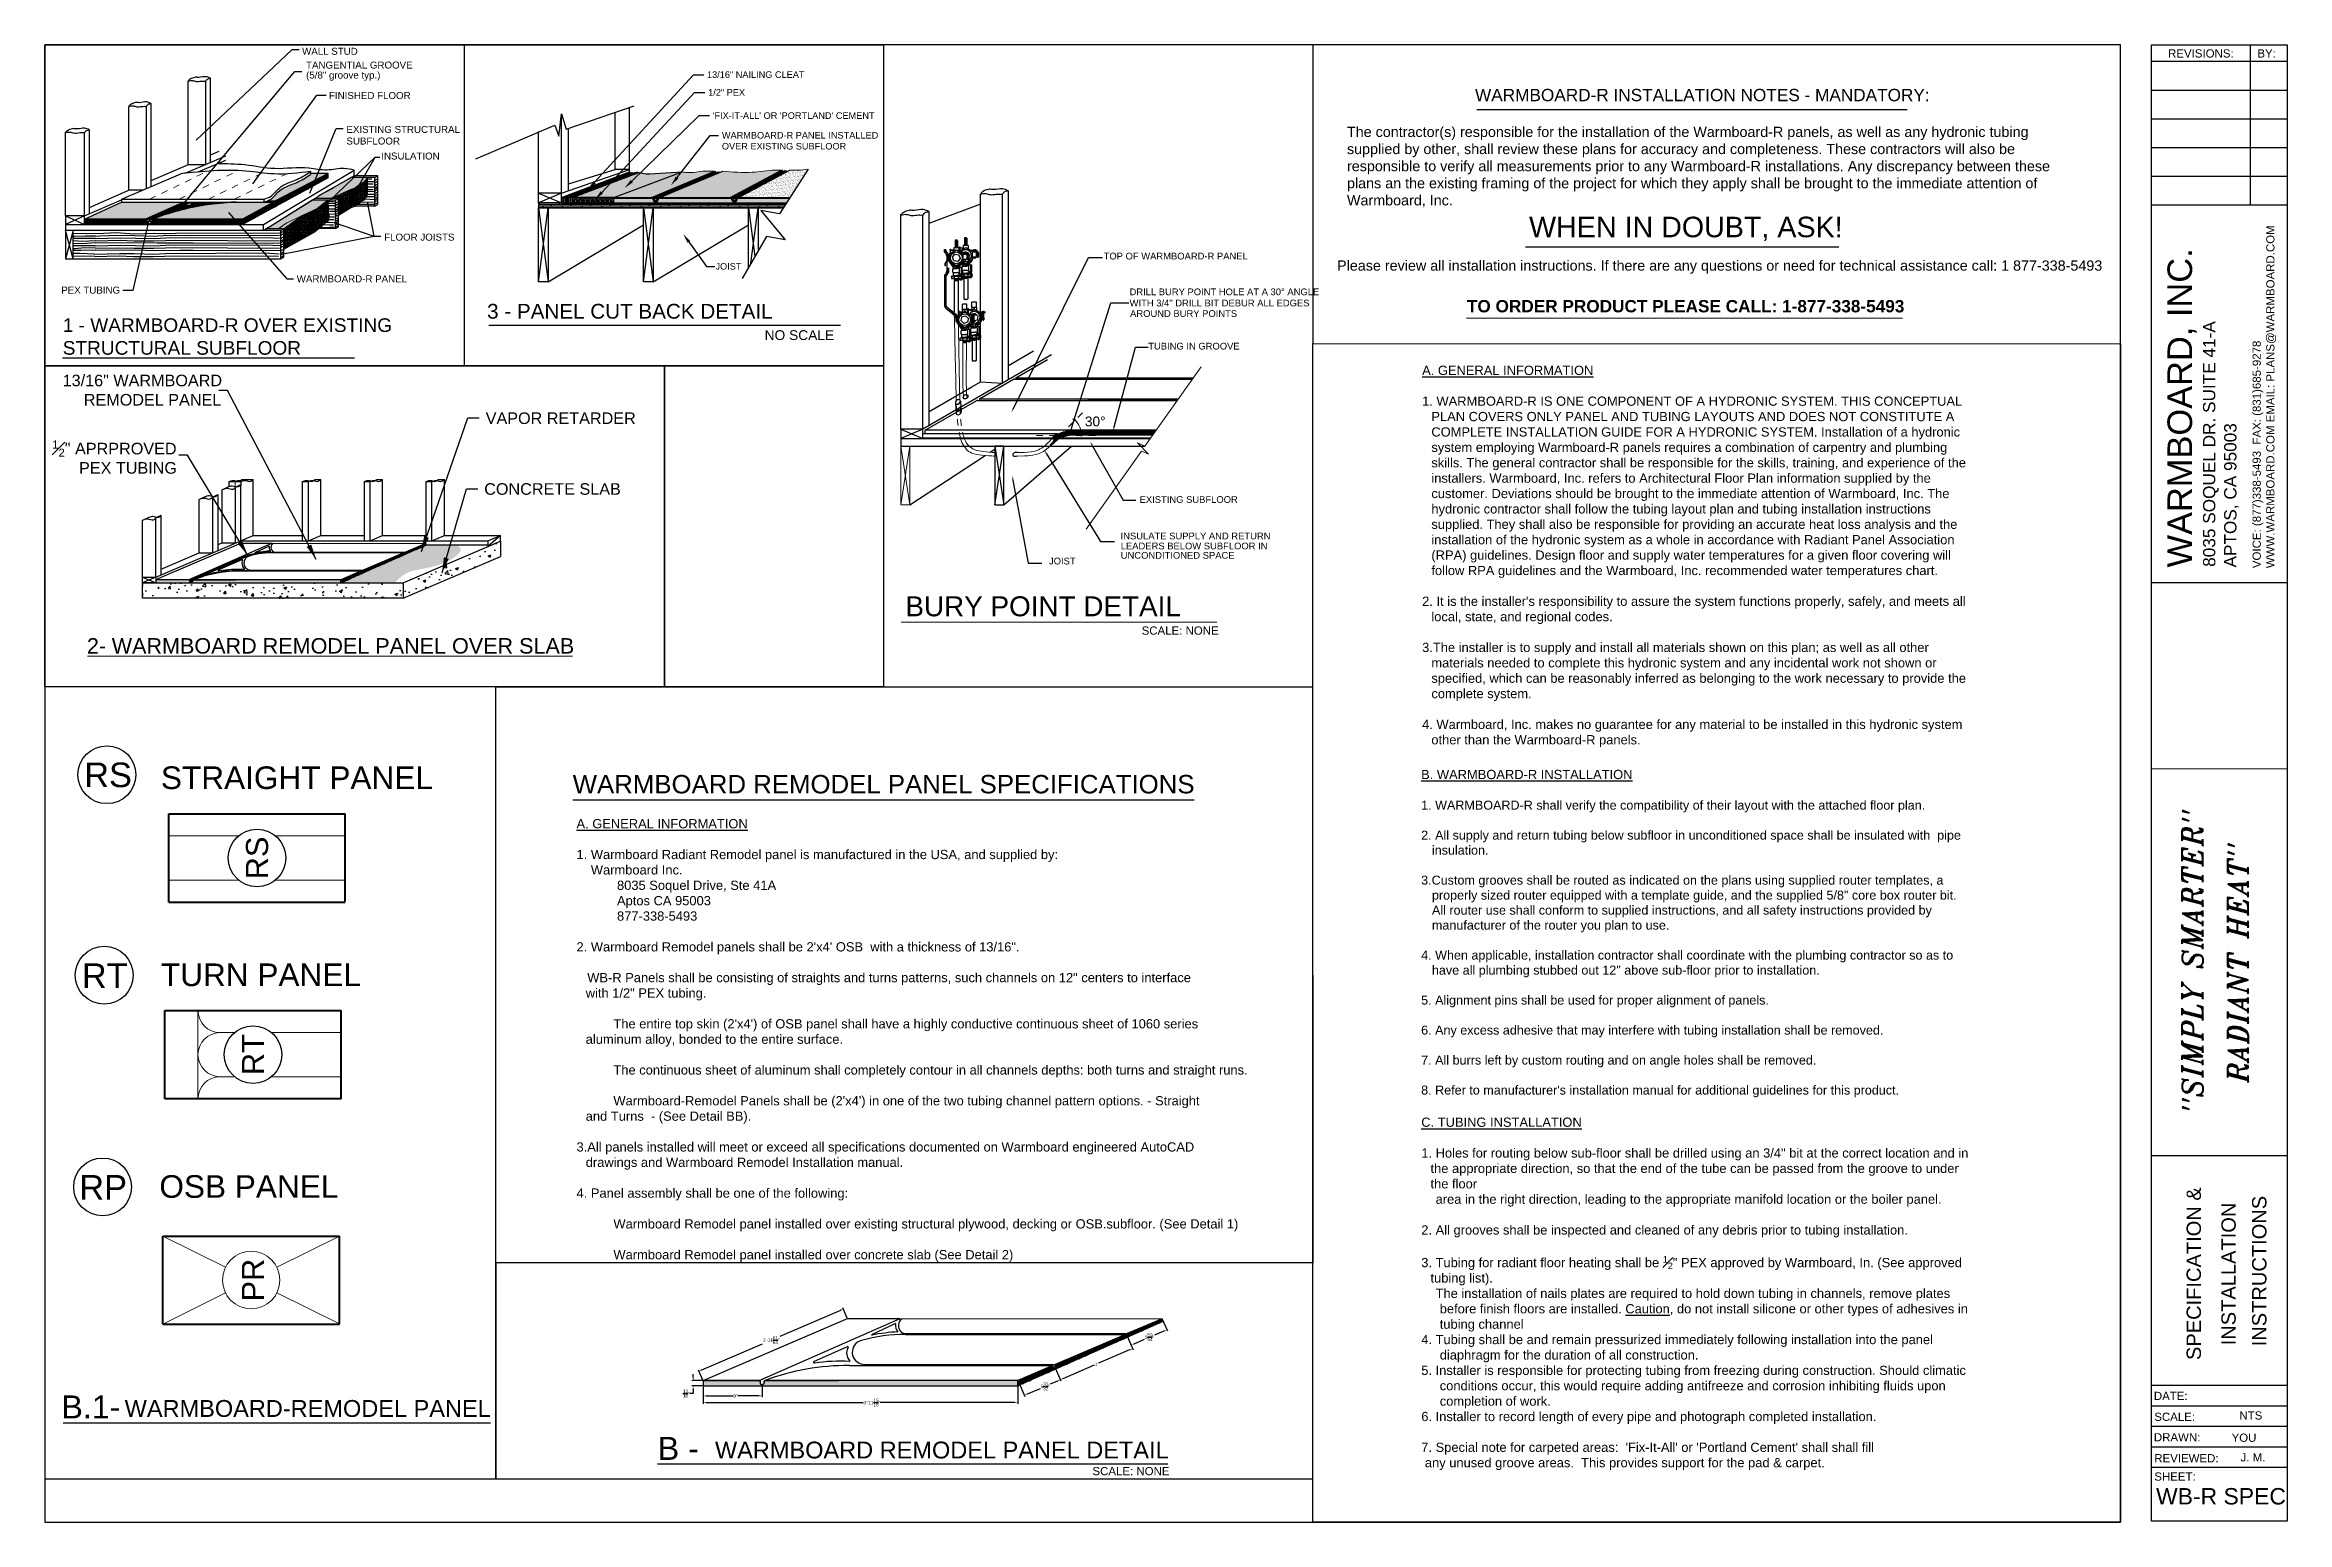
# Paper-space layout 'WB-R INST' of a CAD drawing. Header units: inches. Extents: x 0.2 to 34.4, y 0.5 to 23.
import ezdxf
from ezdxf import colors
from ezdxf.entities.mleader import LeaderData, LeaderLine
from ezdxf.enums import TextEntityAlignment as Align
from ezdxf.math import Vec2, Vec3

# ---------------------------------------------------------------- set-up
doc = ezdxf.new("R2010")
doc.units = ezdxf.units.IN
doc.header["$MEASUREMENT"] = 0
for name, pattern in [('ACAD_ISO07W100', [3, 0, -3]), ('CENTER', [2, 1.25, -0.25, 0.25, -0.25]), ('DASHED', [0.75, 0.5, -0.25])]:
    doc.linetypes.add(name, pattern=pattern)
for name, color, linetype, lineweight in [('B_Schedules', 7, 'Continuous', 13), ('D_insulation', 211, 'Continuous', 13), ('D_insulation paper', 42, 'Continuous', 13), ('R_Plywood', 22, 'Continuous', 13), ('R_Straight', 204, 'Continuous', 15), ('R_Turn', 30, 'Continuous', 15), ('T_Tube Text', 7, 'Continuous', 13), ('W_Grooves', 7, 'Continuous', 5), ('W_Panel', 7, 'Continuous', 40)]:
    doc.layers.add(name, color=color, linetype=linetype, lineweight=lineweight)
for name, color, linetype in [('D_CLAMP', 4, 'Continuous'), ('D_Details', 7, 'Continuous'), ('D_foundation', 145, 'Continuous'), ('D_i joists', 44, 'Continuous'), ('D_OBJECTS', 4, 'Continuous'), ('D_PEX TUBING', 6, 'Continuous'), ('D_wall', 7, 'Continuous'), ('S_PANEL DETAIL', 7, 'Continuous'), ('Title Block', 7, 'Continuous')]:
    doc.layers.add(name, color=color, linetype=linetype)
doc.styles.add('Bold', font='arialbd.ttf')
doc.styles.get("Standard").update_dxf_attribs({"font": 'arial.ttf'})
doc.dimstyles.get("Standard").update_dxf_attribs({"dimtxt": 4, "dimasz": 6, "dimexe": 0.18, "dimexo": 0.0625, "dimgap": 0.09, "dimtad": 0, "dimtih": 1, "dimtoh": 1, "dimdec": 4, "dimzin": 0, "dimdsep": 46, "dimlunit": 4, "dimtxsty": 'Standard', "dimcen": 0.09, "dimadec": 0, "dimazin": 0, "dimtfac": 1, "dimtdec": 4, "dimtofl": 0, "dimtmove": 0, "dimatfit": 3, "dimfxl": 1, "dimtolj": 1, "dimtzin": 0, "dimarcsym": 0})
picture_1 = doc.add_image_def('image2.gif', size_in_pixel=(300, 218))
pattern_1 = [(0, (-1705.35023, 1541.23139), (0.375, 0.1875), [0.1875, -0.1875, 0, -0.1875, 0, -0.1875])]

psp = doc.layouts.new('WB-R INST')

# ---------------------------------------------------------------- texts
at = {"layer": 'S_PANEL DETAIL', "lineweight": 30}
psp.add_text('SCALE: NONE', height=0.125, dxfattribs=at).set_placement((16.898, 14.079), align=Align.MIDDLE_LEFT)
at = {"layer": 'Title Block', "linetype": 'Continuous'}
for s, height, p in [('WARMBOARD-R INSTALLATION NOTES - MANDATORY:', 0.1875, (21.978, 22.142)), ('WARMBOARD REMODEL PANEL SPECIFICATIONS', 0.28125, (8.23, 11.599))]:
    psp.add_text(s, height=height, dxfattribs=at).set_placement(p)
at = {"layer": 'Title Block'}
for s, height, p in [('WHEN IN DOUBT, ASK!', 0.3125, (22.801, 20.07)), ('B -', 0.35, (9.527, 1.448))]:
    psp.add_text(s, height=height, dxfattribs=at).set_placement(p)
at = {"layer": 'Title Block', "linetype": 'Continuous', "style": 'Bold'}
psp.add_text('TO ORDER PRODUCT PLEASE CALL: 1-877-338-5493', height=0.1875, dxfattribs=at).set_placement((21.854, 18.926))
at = {"layer": 'Title Block', "lineweight": 30}
psp.add_text('WARMBOARD REMODEL PANEL DETAIL', height=0.25664, dxfattribs=at).set_placement((10.398, 1.393), align=Align.BOTTOM_LEFT)
psp.add_text('SCALE: NONE', height=0.125, dxfattribs=at).set_placement((16.149, 1.277), align=Align.MIDDLE_LEFT)
at = {"layer": 'Title Block', "attachment_point": 1}
for s, insert, char_height, width in [('The contractor(s) responsible for the installation of the Warmboard-R panels, as well as any hydronic tubing supplied by other, shall review these plans for accuracy and completeness. These contractors will also be responsible to verify all measurements prior to any Warmboard-R installations. Any discrepancy between these plans an the existing framing of the project for which they apply shall be brought to the immediate attention of Warmboard, Inc.', (20.027, 21.753), 0.15625, 11.0113), ('Please review all installation instructions. If there are any questions or need for technical assistance call: 1 877-338-5493', (19.876, 19.717), 0.15625, 11.93602), ("{\\L\\PA. GENERAL INFORMATION}\\P\\P\\pi-0.14063,l0.14063;1. WARMBOARD-R IS ONE COMPONENT OF A HYDRONIC SYSTEM. THIS CONCEPTUAL PLAN COVERS ONLY PANEL AND TUBING LAYOUTS AND DOES NOT CONSTITUTE A COMPLETE INSTALLATION GUIDE FOR A HYDRONIC SYSTEM. Installation of a hydronic system employing Warmboard-R panels requires a combination of carpentry and plumbing skills. The general contractor shall be responsible for the skills, training, and experience of the installers. Warmboard, Inc. refers to Architectural Floor Plan information supplied by the customer. Deviations should be brought to the immediate attention of Warmboard, Inc. The hydronic contractor shall follow the tubing layout plan and tubing installation instructions supplied. They shall also be responsible for providing an accurate heat loss analysis and the installation of the hydronic system as a whole in accordance with Radiant Panel Association (RPA) guidelines. Design floor and supply water temperatures for a given floor covering will follow RPA guidelines and the Warmboard, Inc. recommended water temperatures chart.\\P\\P2. It is the installer's responsibility to assure the system functions properly, safely, and meets all local, state, and regional codes.\\P\\P3.The installer is to supply and install all materials shown on this plan; as well as all other materials needed to complete this hydronic system and any incidental work not shown or specified, which can be reasonably inferred as belonging to the work necessary to provide the complete system.\\P\\P4. Warmboard, Inc. makes no guarantee for any material to be installed in this hydronic system other than the Warmboard-R panels.", (21.172, 18.347), 0.140625, 8.40597), ('\\A1;{\\L\\PB. WARMBOARD-R INSTALLATION}\\P\\P\\pi-0.16442,l0.16442;{\\H0.97433x;1. WARMBOARD-R shall verify the compatibility of their layout with the attached floor plan.  \\P\\P2. All supply and return tubing below subfloor in unconditioned space shall be insulated with  pipe insulation.\\P\\P3.Custom grooves shall be routed as indicated on the plans using supplied router templates, a properly sized router equipped with a template guide, and the supplied 5/8" core box router bit.  All router use shall conform to supplied instructions, and all safety instructions provided by manufacturer of the router you plan to use.\\P\\P4. When applicable, installation contractor shall coordinate with the plumbing contractor so as to have all plumbing stubbed out 12" above sub-floor prior to installation.\\P\\P5. Alignment pins shall be used for proper alignment of panels.\\P\\P6. Any excess adhesive that may interfere with tubing installation shall be removed.\\P\\P7. All burrs left by custom routing and on angle holes shall be removed.\\P\\P8. Refer to manufacturer\'s installation manual for additional guidelines for this product.}', (21.157, 12.192), 0.140625, 8.40506), ('\\A1;{\\LA. GENERAL INFORMATION}\\P\\P\\pi-0.14063,l0.14063;1. Warmboard Radiant Remodel panel is manufactured in the USA, and supplied by:\\P    Warmboard Inc.\\P^I 8035 Soquel Drive, Ste 41A\\P^I Aptos CA 95003\\P^I 877-338-5493\\P\\P2. Warmboard Remodel panels shall be 2\'x4\' OSB  with a thickness of 13/16".\\P\\P   WB-R Panels shall be consisting of straights and turns patterns, such channels on 12" centers to interface with 1/2" PEX tubing. \\P\\P^IThe entire top skin (2\'x4\') of OSB panel shall have a highly conductive continuous sheet of 1060 series aluminum alloy, bonded to the entire surface.\\P\\P^IThe continuous sheet of aluminum shall completely contour in all channels depths: both turns and straight runs.\\P\\P^IWarmboard-Remodel Panels shall be (2\'x4\') in one of the two tubing channel pattern options. - Straight and Turns  - (See Detail BB).\\P\\P3.All panels installed will meet or exceed all specifications documented on Warmboard engineered AutoCAD drawings and Warmboard Remodel Installation manual.\\P\\P4. Panel assembly shall be one of the following: \\P\\P^IWarmboard Remodel panel installed over existing structural plywood, decking or OSB.subfloor. (See Detail 1)\\P\\P^IWarmboard Remodel panel installed over concrete slab (See Detail 2)\\P\\P^I ', (8.288, 11.208), 0.140625, 9.70688), ('\\A1;{\\L\\PC. TUBING INSTALLATION}\\P\\P\\pi-0.14063,l0.14063;1. Holes for routing below sub-floor shall be drilled using an 3/4" bit at the correct location and in the appropriate direction, so that the end of the tube can be passed from the groove to under the floor\\P    area in the right direction, leading to the appropriate manifold location or the boiler panel.\\P\\P2. All grooves shall be inspected and cleaned of any debris prior to tubing installation.\\P\\P3. Tubing for radiant floor heating shall be {\\H0.7x;\\S1#2;}" PEX approved by Warmboard, In. (See approved tubing list).\\P\\pi-0.28125,l0.28125;    {\\A0;The installation of nails plates are required to hold down tubing in channels, remove plates  before finish floors are installed. \\LCaution\\l, do not install silicone or other types of adhesives in tubing channel\\P\\pi-0.14063,l0.14063;}4. Tubing shall be and remain pressurized immediately following installation into the panel diaphragm for the duration of all construction.\\P5. Installer is responsible for protecting tubing from freezing during construction. Should climatic conditions occur, this would require adding antifreeze and corrosion inhibiting fluids upon completion of work.\\P6. Installer to record length of every pipe and photograph completed installation.\\P\\P7. Special note for carpeted areas:  \'Fix-It-All\' or \'Portland Cement\' shall shall fill\\P\\pi0,l0; any unused groove areas.  This provides support for the pad & carpet.', (21.159, 6.896), 0.140625, 8.40506)]:
    psp.add_mtext(s, dxfattribs=dict(at, insert=insert, char_height=char_height, width=width))

# ---------------------------------------------------------------- blocks, each defined once
blk = doc.blocks.new('WB-R Title Block')
at = {"layer": 'Title Block'}
for p, q in [((32.099, 22.5), (34.164, 22.5)), ((32.099, 0.017), (32.099, 22.5)), ((32.099, 22.25), (34.164, 22.25)), ((33.602, 22.5), (33.602, 20.062)), ((34.164, 22.5), (34.164, 0.017)), ((32.099, 21.812), (34.164, 21.812)), ((32.099, 21.375), (34.164, 21.375)), ((32.099, 20.937), (34.164, 20.937)), ((32.099, 20.5), (34.164, 20.5)), ((32.099, 20.062), (34.164, 20.062)), ((32.099, 14.312), (34.164, 14.312)), ((34.164, 5.58), (32.099, 5.58)), ((34.164, 2.08), (32.099, 2.08)), ((34.164, 1.767), (32.099, 1.767)), ((34.164, 1.455), (32.099, 1.455)), ((34.164, 1.142), (32.099, 1.142)), ((34.164, 0.83), (32.099, 0.83)), ((34.164, 0.017), (32.099, 0.017))]:
    blk.add_line(p, q, dxfattribs=at)
at = {"layer": 'Title Block', "lineweight": 30}
blk.add_lwpolyline([(0, 0), (31.625, 0), (31.625, 22.5), (0, 22.5)], close=True, dxfattribs=at)
at = {"layer": 'Title Block'}
for s, height, p in [('REVISIONS:', 0.125, (32.349, 22.307)), ('BY:', 0.125, (33.71, 22.307)), ('DATE:', 0.125, (32.133, 1.86)), ('SCALE:', 0.125, (32.139, 1.542)), ('NTS', 0.125, (33.436, 1.562)), ('DRAWN:', 0.125, (32.133, 1.23)), ('REVIEWED:', 0.125, (32.139, 0.911)), ('SHEET:', 0.125, (32.139, 0.632)), (' WB-R SPEC', 0.25, (32.069, 0.269))]:
    blk.add_text(s, height=height, dxfattribs=at).set_placement(p)
for s, height, p in [('WWW.WARMBOARD.COM EMAIL: PLANS@WARMBOARD.COM', 0.125, (33.97, 14.53)), ('VOICE: (877)338-5493  FAX: (831)685-9278', 0.125, (33.762, 14.53)), ('SPECIFICATION & ', 0.21875, (32.85, 2.469)), ('INSTALLATION', 0.21875, (33.38, 2.693)), ('INSTRUCTIONS', 0.21875, (33.848, 2.678))]:
    blk.add_text(s, height=height, rotation=90, dxfattribs=at).set_placement(p)
at = {"layer": 'Title Block', "lineweight": 25}
blk.add_text('WARMBOARD, INC.', height=0.375, rotation=90, dxfattribs=at).set_placement((32.715, 14.541))
at = {"layer": 'Title Block', "lineweight": 13}
for s, p in [('8035 SOQUEL DR. SUITE 41-A', (33.069, 14.55)), ('APTOS, CA 95003', (33.391, 14.54))]:
    blk.add_text(s, height=0.1875, rotation=90, dxfattribs=at).set_placement(p)
at = {"layer": 'Title Block', "char_height": 0.3125, "width": 5.92112, "attachment_point": 5, "rotation": 90}
for s, insert in [('{\\Fitalict|c0;"SIMPLY SMARTER"}', (32.722, 8.54)), ('{\\Fitalict|c0;RADIANT HEAT"}', (33.414, 8.522))]:
    blk.add_mtext(s, dxfattribs=dict(at, insert=insert))
at = {"layer": 'Title Block'}
for tag, p in [('DATE', (33.404, 1.934)), ('DESIGNER', (33.506, 1.286)), ('REVIEWED', (33.643, 0.987))]:
    blk.add_attdef(tag, text='', height=0.125, dxfattribs=at).set_placement(p, align=Align.MIDDLE_CENTER)
image = blk.add_image(picture_1, insert=(34.164, 11.471), size_in_units=(2.841, 2.065), rotation=90)
image.dxf.flags = 7
blk = doc.blocks.new('*D50')
at = {"layer": 'Defpoints', "color": 0, "transparency": 16777216}
for p in [(-11160.22, -6337.84), (-11182.84, -6345.85), (-11182.22, -6347.29)]:
    blk.add_point(p, dxfattribs=at)
at = {"layer": 'S_PANEL DETAIL', "color": 0, "lineweight": -2, "transparency": 16777216}
for p, q in [((-11161.3, -6336.59), (-11170.54, -6340.56)), ((-11160.24, -6337.78), (-11160.91, -6336.23)), ((-11182.38, -6345.65), (-11173.14, -6341.68)), ((-11182.24, -6347.24), (-11182.91, -6345.68))]:
    blk.add_line(p, q, dxfattribs=at)
at = {"layer": 'S_PANEL DETAIL', "color": 0, "transparency": 16777216}
for points in [[(-11161.33, -6336.51), (-11161.26, -6336.67), (-11160.84, -6336.39)], [(-11182.41, -6345.57), (-11182.35, -6345.73), (-11182.84, -6345.85)]]:
    blk.add_solid(points, dxfattribs=at)
at = {"layer": 'S_PANEL DETAIL', "color": 0, "transparency": 16777216, "insert": (-11171.84, -6341.12), "char_height": 0.5, "attachment_point": 5}
blk.add_mtext('\\A1;1\'-11{\\H1.000000x;\\S61/64;}"', dxfattribs=at)
blk = doc.blocks.new('*D45')
at = {"layer": 'Defpoints', "color": 0, "transparency": 16777216}
for p in [(-11182.22, -6348.11), (-11173.22, -6348.04), (-11173.22, -6349.62)]:
    blk.add_point(p, dxfattribs=at)
at = {"layer": 'S_PANEL DETAIL', "color": 0, "lineweight": -2, "transparency": 16777216}
for p, q in [((-11182.22, -6348.17), (-11182.22, -6349.8)), ((-11181.72, -6349.62), (-11177.68, -6349.62)), ((-11173.72, -6349.62), (-11176.93, -6349.62)), ((-11173.22, -6348.11), (-11173.22, -6349.8))]:
    blk.add_line(p, q, dxfattribs=at)
at = {"layer": 'S_PANEL DETAIL', "color": 0, "transparency": 16777216}
for points in [[(-11181.72, -6349.54), (-11181.72, -6349.71), (-11182.22, -6349.62)], [(-11173.72, -6349.54), (-11173.72, -6349.71), (-11173.22, -6349.62)]]:
    blk.add_solid(points, dxfattribs=at)
at = {"layer": 'S_PANEL DETAIL', "color": 0, "transparency": 16777216, "insert": (-11177.3, -6349.62), "char_height": 0.5, "attachment_point": 5}
blk.add_mtext('\\A1;9"', dxfattribs=at)
blk = doc.blocks.new('*D46')
at = {"layer": 'Defpoints', "color": 0, "transparency": 16777216}
for p in [(-11182.22, -6348.11), (-11134.28, -6348.11), (-11134.28, -6350.64)]:
    blk.add_point(p, dxfattribs=at)
at = {"layer": 'S_PANEL DETAIL', "color": 0, "lineweight": -2, "transparency": 16777216}
for p, q in [((-11182.22, -6348.17), (-11182.22, -6350.82)), ((-11181.72, -6350.64), (-11157.81, -6350.64)), ((-11134.78, -6350.64), (-11155.21, -6350.64)), ((-11134.28, -6348.17), (-11134.28, -6350.82))]:
    blk.add_line(p, q, dxfattribs=at)
at = {"layer": 'S_PANEL DETAIL', "color": 0, "transparency": 16777216}
for points in [[(-11181.72, -6350.56), (-11181.72, -6350.72), (-11182.22, -6350.64)], [(-11134.78, -6350.56), (-11134.78, -6350.72), (-11134.28, -6350.64)]]:
    blk.add_solid(points, dxfattribs=at)
at = {"layer": 'S_PANEL DETAIL', "color": 0, "transparency": 16777216, "insert": (-11156.51, -6350.64), "char_height": 0.5, "attachment_point": 5}
blk.add_mtext('\\A1;3\'-11{\\H1.000000x;\\S15/16;}"', dxfattribs=at)
blk = doc.blocks.new('*D47')
at = {"layer": 'Defpoints', "color": 0, "transparency": 16777216}
for p in [(-11182.22, -6347.29), (-11183.73, -6348.11), (-11182.22, -6348.11)]:
    blk.add_point(p, dxfattribs=at)
at = {"layer": 'S_PANEL DETAIL', "color": 0, "lineweight": -2, "transparency": 16777216}
for p, q in [((-11182.28, -6347.29), (-11183.91, -6347.29)), ((-11183.73, -6346.79), (-11183.73, -6346.29)), ((-11183.73, -6349.26), (-11184.23, -6349.26)), ((-11182.28, -6348.11), (-11183.91, -6348.11)), ((-11183.73, -6348.61), (-11183.73, -6349.26))]:
    blk.add_line(p, q, dxfattribs=at)
at = {"layer": 'S_PANEL DETAIL', "color": 0, "transparency": 16777216}
for points in [[(-11183.81, -6346.79), (-11183.64, -6346.79), (-11183.73, -6347.29)], [(-11183.81, -6348.61), (-11183.64, -6348.61), (-11183.73, -6348.11)]]:
    blk.add_solid(points, dxfattribs=at)
at = {"layer": 'S_PANEL DETAIL', "color": 0, "transparency": 16777216, "insert": (-11184.77, -6349.26), "char_height": 0.5, "attachment_point": 5}
blk.add_mtext('\\A1;{\\H1.000000x;\\S13/16;}"', dxfattribs=at)
blk = doc.blocks.new('*D48')
at = {"layer": 'Defpoints', "color": 0, "transparency": 16777216}
for p in [(-11117.72, -6340.2), (-11116.77, -6342.42), (-11128.75, -6344.92)]:
    blk.add_point(p, dxfattribs=at)
at = {"layer": 'S_PANEL DETAIL', "color": 0, "lineweight": -2, "transparency": 16777216}
for p, q in [((-11117.7, -6340.25), (-11116.7, -6342.59)), ((-11117.23, -6342.62), (-11121.98, -6344.66)), ((-11128.72, -6344.98), (-11127.72, -6347.31)), ((-11127.34, -6346.95), (-11122.58, -6344.91))]:
    blk.add_line(p, q, dxfattribs=at)
at = {"layer": 'S_PANEL DETAIL', "color": 0, "transparency": 16777216}
for points in [[(-11117.26, -6342.54), (-11117.19, -6342.7), (-11116.77, -6342.42)], [(-11127.37, -6346.88), (-11127.3, -6347.03), (-11127.79, -6347.15)]]:
    blk.add_solid(points, dxfattribs=at)
at = {"layer": 'S_PANEL DETAIL', "color": 0, "transparency": 16777216, "insert": (-11122.28, -6344.79), "char_height": 0.5, "attachment_point": 5}
blk.add_mtext("\\A1;1'", dxfattribs=at)
blk = doc.blocks.new('*D49')
at = {"layer": 'Defpoints', "color": 0, "transparency": 16777216}
for p in [(-11134.23, -6347.27), (-11128.75, -6344.92), (-11127.78, -6347.18)]:
    blk.add_point(p, dxfattribs=at)
at = {"layer": 'S_PANEL DETAIL', "color": 0, "lineweight": -2, "transparency": 16777216}
for p, q in [((-11134.2, -6347.33), (-11133.19, -6349.7)), ((-11128.24, -6347.38), (-11129.33, -6347.85)), ((-11128.72, -6344.98), (-11127.71, -6347.35)), ((-11132.8, -6349.33), (-11130.83, -6348.49))]:
    blk.add_line(p, q, dxfattribs=at)
at = {"layer": 'S_PANEL DETAIL', "color": 0, "transparency": 16777216}
for points in [[(-11128.27, -6347.3), (-11128.21, -6347.46), (-11127.78, -6347.18)], [(-11132.83, -6349.26), (-11132.77, -6349.41), (-11133.26, -6349.53)]]:
    blk.add_solid(points, dxfattribs=at)
at = {"layer": 'S_PANEL DETAIL', "color": 0, "transparency": 16777216, "insert": (-11130.08, -6348.17), "char_height": 0.5, "attachment_point": 5}
blk.add_mtext('\\A1;5{\\H1.000000x;\\S31/32;}"', dxfattribs=at)
blk = doc.blocks.new('*D51')
at = {"layer": 'Defpoints', "color": 0, "transparency": 16777216}
for p in [(-11117.72, -6340.2), (-11112.28, -6337.86), (-11111.56, -6339.55)]:
    blk.add_point(p, dxfattribs=at)
at = {"layer": 'S_PANEL DETAIL', "color": 0, "lineweight": -2, "transparency": 16777216}
for p, q in [((-11117.7, -6340.25), (-11116.93, -6342.05)), ((-11112.02, -6339.75), (-11113.44, -6340.36)), ((-11112.25, -6337.92), (-11111.48, -6339.72)), ((-11116.54, -6341.69), (-11114.95, -6341))]:
    blk.add_line(p, q, dxfattribs=at)
at = {"layer": 'S_PANEL DETAIL', "color": 0, "transparency": 16777216}
for points in [[(-11112.05, -6339.67), (-11111.98, -6339.82), (-11111.56, -6339.55)], [(-11116.57, -6341.61), (-11116.51, -6341.76), (-11117, -6341.88)]]:
    blk.add_solid(points, dxfattribs=at)
at = {"layer": 'S_PANEL DETAIL', "color": 0, "transparency": 16777216, "insert": (-11114.19, -6340.68), "char_height": 0.5, "attachment_point": 5}
blk.add_mtext('\\A1;5{\\H1.000000x;\\S59/64;}"', dxfattribs=at)
blk = doc.blocks.new('A.B WB-REMODEL PANEL')
at = {"layer": 'R_Plywood'}
for p, q in [((1.521, 2.844), (2.473, 2.368)), ((3.256, 2.368), (4.209, 2.844)), ((1.521, 1.5), (2.473, 1.977)), ((3.257, 1.979), (4.209, 1.508))]:
    blk.add_line(p, q, dxfattribs=at)
blk.add_circle((2.865, 2.173), 0.438, dxfattribs=at)
at = {"layer": 'R_Straight', "lineweight": 30}
for centre, radius in [((0.667, 9.871), 0.441), ((2.954, 8.603), 0.438)]:
    blk.add_circle(centre, radius, dxfattribs=at)
at = {"layer": 'R_Turn', "lineweight": 30}
for centre, radius in [((0.626, 6.816), 0.441), ((2.894, 5.608), 0.438)]:
    blk.add_circle(centre, radius, dxfattribs=at)
at = {"layer": 'R_Turn', "color": 22, "lineweight": 30}
blk.add_circle((0.602, 3.592), 0.441, dxfattribs=at)
at = {"layer": 'Title Block'}
blk.add_line((0, 0), (6.51, 0), dxfattribs=at)
at = {"layer": 'W_Grooves'}
for p, q in [((1.61, 8.938), (2.673, 8.938)), ((3.235, 8.938), (4.298, 8.938)), ((1.61, 8.266), (2.674, 8.266)), ((3.233, 8.266), (4.298, 8.266)), ((2.054, 4.935), (2.054, 6.279)), ((2.39, 5.943), (2.613, 5.943)), ((3.175, 5.943), (4.238, 5.943)), ((2.39, 5.271), (2.614, 5.271)), ((3.173, 5.271), (4.238, 5.271))]:
    blk.add_line(p, q, dxfattribs=at)
for centre, start, end in [((2.39, 6.279), 180, 270), ((2.39, 5.607), 90, 270), ((2.39, 4.935), 90, 180)]:
    blk.add_arc(centre, 0.336, start, end, dxfattribs=at)
at = {"layer": 'W_Panel'}
for p, q in [((1.61, 7.93), (1.61, 9.274)), ((1.61, 9.274), (4.298, 9.274)), ((4.298, 7.938), (4.298, 9.274)), ((1.61, 7.93), (4.298, 7.93)), ((1.55, 6.279), (4.238, 6.279)), ((1.55, 4.935), (1.55, 6.279)), ((4.238, 4.935), (4.238, 6.279)), ((4.238, 4.935), (1.55, 4.935)), ((1.521, 1.5), (1.521, 2.844)), ((1.521, 2.844), (4.209, 2.844)), ((4.209, 1.508), (4.209, 2.844)), ((1.521, 1.5), (4.209, 1.5))]:
    blk.add_line(p, q, dxfattribs=at)
for s, height, p in [('STRAIGHT PANEL', 0.34452, (1.49, 9.653)), ('TURN PANEL', 0.3445, (1.49, 6.651)), ('OSB PANEL', 0.3445, (1.466, 3.427))]:
    blk.add_text(s, height=height).set_placement(p)
at = {"layer": 'Title Block'}
blk.add_text('B.1-', height=0.35, dxfattribs=at).set_placement((-0.025, 0.067))
at = {"layer": 'Title Block', "lineweight": 30}
blk.add_text('WARMBOARD-REMODEL PANEL ', height=0.25664, dxfattribs=at).set_placement((0.938, 0.013), align=Align.BOTTOM_LEFT)
at = {"layer": 'W_Panel'}
for s, p in [('RS', (0.685, 9.869)), ('RT', (0.635, 6.81)), ('RP', (0.61, 3.586))]:
    blk.add_text(s, height=0.375, dxfattribs=at).set_placement(p, align=Align.MIDDLE)
for s, p in [('RS', (2.954, 8.603)), ('RT', (2.894, 5.608)), ('PR', (2.891, 2.173))]:
    blk.add_text(s, height=0.336, rotation=90, dxfattribs=at).set_placement(p, align=Align.MIDDLE)
blk = doc.blocks.new('WB-R Tubing Channel Detail')
at = {"layer": 'D_foundation'}
h = blk.add_hatch(dxfattribs=at)
h.set_pattern_fill('SWAMP', color=256, scale=0.2)
h.set_pattern_definition([(0, (-1705.35023, 1541.23139), (0.1, 0.17320508), [0.025, -0.175]), (90, (-1705.33773, 1541.23139), (-0.1, 0.1732050806), [0.0125, -0.333910161]), (90, (-1705.3346, 1541.23139), (-0.1, 0.1732050806), [0.01, -0.336410161]), (90, (-1705.34085, 1541.23139), (-0.1, 0.1732050806), [0.01, -0.336410161]), (60, (-1705.33148, 1541.23139), (-0.1, 0.173205081), [0.008, -0.192]), (120, (-1705.34398, 1541.23139), (-0.2, 8e-11), [0.008, -0.192])])
h.paths.add_polyline_path([(29.46, 23.36), (26.13, 23.15), (25.32, 23.14), (24.53, 23.07), (23.98, 23.07), (22.87, 23.29), (12.76, 19.44), (19.08, 19.44)])
at = {"layer": 'S_PANEL DETAIL'}
h = blk.add_hatch(dxfattribs=at)
h.set_pattern_fill('ANSI36', color=42, angle=345)
h.set_pattern_definition([(30, (-1705.35023, 1541.23139), (0.126943057, 0.2176281755), [0.3125, -0.0625, 0, -0.0625])])
edge = h.paths.add_edge_path()
edge.add_spline(control_points=[(22.87, 23.29), (22.63, 23.29), (22.23, 23.3), (21.71, 23.14), (21.52, 23.31), (21.46, 23.36)], knot_values=[0, 0, 0, 0, 0.729279, 1.214837, 1.452489, 1.452489, 1.452489, 1.452489], degree=3, periodic=0)
edge.add_line((21.46, 23.36), (11.08, 19.44))
edge.add_line((11.08, 19.44), (12.76, 19.44))
edge.add_line((12.76, 19.44), (22.87, 23.29))
h = blk.add_hatch(dxfattribs=at)
h.set_pattern_fill('DOLMIT', color=42)
h.set_pattern_definition([(0, (-1705.35023, 1541.2314), (0, 0.25), []), (45, (-1705.3502, 1541.2314), (-0.5, 0.5), [0.3535534, -0.70710678])])
h.paths.add_polyline_path([(44.84, 17.88), (45.28, 18.63), (7.58, 18.63), (7.58, 17.88)])
h = blk.add_hatch(dxfattribs=at)
h.set_pattern_fill('MUDST', color=36, scale=0.75)
h.set_pattern_definition(pattern_1)
h.paths.add_polyline_path([(11.08, 19.44), (11.08, 18.63), (12.76, 18.63), (12.76, 19.44)])
h = blk.add_hatch(dxfattribs=at)
h.set_pattern_fill('MUDST', color=36, scale=0.75)
h.set_pattern_definition(pattern_1)
h.paths.add_polyline_path([(45.85, 19.38), (38.06, 19.38, 0.414308), (37.81, 19.13, -1), (37.06, 19.13, 0.414214), (36.81, 19.38), (26.06, 19.38, 0.414214), (25.81, 19.13, -1), (25.06, 19.13, 0.414214), (24.81, 19.38), (19.08, 19.38), (19.08, 18.63), (45.38, 18.63)])
at = {"layer": 'W_Grooves', "ltscale": 0.8}
h = blk.add_hatch(dxfattribs=at)
h.set_pattern_fill('AR-SAND', color=93, scale=0.2)
h.set_pattern_definition([(37.5, (-1708.99314, 1541.2314), (-0.01259867, 0.385364754), [0, -0.304, 0, -0.34, 0, -0.325]), (7.5, (-1708.99314, 1541.2314), (0.35395534, 0.56442921), [0, -0.164, 0, -0.274, 0, -0.105]), (327.5, (-1709.23914, 1541.2314), (0.62282837, 0.00113181), [0, -0.1, 0, -0.36, 0, -0.47]), (317.5, (-1709.23914, 1541.2314), (0.60122532, 0.17553511), [0, -0.05, 0, -0.236, 0, -0.27])])
edge = h.paths.add_edge_path()
edge.add_line((19.08, 19.44), (24.81, 19.44))
edge.add_line((24.81, 19.44), (34.42, 23.45))
edge.add_spline(control_points=[(34.42, 23.45), (33.95, 23.48), (32.5, 23.56), (30.84, 23.13), (29.67, 23.33), (29.46, 23.36)], knot_values=[0, 0, 0, 0, 1.434978, 4.340374, 4.980058, 4.980058, 4.980058, 4.980058], degree=3, periodic=0)
edge.add_line((29.46, 23.36), (19.08, 19.44))
edge = h.paths.add_edge_path()
edge.add_line((36.81, 19.44), (44.63, 23.63))
edge.add_spline(control_points=[(44.63, 23.63), (44.3, 23.64), (42.8, 23.65), (39.83, 23.12), (37.16, 23.33), (35.67, 23.45)], knot_values=[0, 0, 0, 0, 0.980339, 4.510905, 8.972064, 8.972064, 8.972064, 8.972064], degree=3, periodic=0)
edge.add_line((35.67, 23.45), (26.06, 19.44))
edge.add_line((26.06, 19.44), (36.81, 19.44))
h = blk.add_hatch(dxfattribs=at)
h.set_pattern_fill('AR-SAND', color=93, scale=0.2)
h.set_pattern_definition([(37.5, (-1705.35023, 1541.2314), (-0.01259867, 0.385364754), [0, -0.304, 0, -0.34, 0, -0.325]), (7.5, (-1705.35023, 1541.2314), (0.35395534, 0.56442921), [0, -0.164, 0, -0.274, 0, -0.105]), (327.5, (-1705.59623, 1541.2314), (0.62282837, 0.00113181), [0, -0.1, 0, -0.36, 0, -0.47]), (317.5, (-1705.59623, 1541.2314), (0.60122532, 0.17553511), [0, -0.05, 0, -0.236, 0, -0.27])])
h.paths.add_polyline_path([(38.06, 19.44), (45.89, 19.44), (48.66, 23.76, -0.05656), (45.88, 23.63)])
at = {"layer": 'D_foundation'}
for p, q in [((12.76, 19.44), (22.87, 23.29)), ((22.87, 23.29), (23.98, 23.07)), ((23.98, 23.07), (24.53, 23.07)), ((24.53, 23.07), (25.32, 23.14)), ((25.32, 23.14), (26.13, 23.15)), ((26.13, 23.15), (29.46, 23.36))]:
    blk.add_line(p, q, dxfattribs=at)
at = {"layer": 'S_PANEL DETAIL', "linetype": 'Continuous'}
for p, q in [((10.69, 28.78), (11.08, 32.18)), ((11.08, 32.18), (11.78, 29.89)), ((11.78, 29.89), (22.15, 33.4)), ((-1.95, 25.36), (10.09, 30.46)), ((10.09, 30.46), (10.69, 28.78)), ((48.66, 23.76), (44.32, 16.97)), ((44.32, 16.97), (41.44, 17.48)), ((41.44, 17.48), (45.19, 13)), ((42.31, 13.51), (38.62, 7.14)), ((45.19, 13), (42.31, 13.51))]:
    blk.add_line(p, q, dxfattribs=at)
at = {"layer": 'S_PANEL DETAIL', "color": 36}
for p, q in [((11.08, 18.63), (11.08, 32.18)), ((19.28, 23.74), (19.28, 32.44)), ((21.46, 23.06), (21.46, 33.17)), ((7.58, 18.63), (7.58, 29.5)), ((12.14, 20.5), (12.14, 30.01)), ((12.14, 21.54), (19.28, 23.74)), ((21.46, 23.74), (19.28, 23.74)), ((11.08, 20.13), (7.58, 20.13)), ((7.58, 20.13), (11.08, 18.63)), ((11.08, 20.13), (7.58, 18.63)), ((11.08, 18.63), (7.58, 18.63))]:
    blk.add_line(p, q, dxfattribs=at)
at = {"layer": 'S_PANEL DETAIL', "color": 42}
for p, q in [((11.08, 19.44), (21.46, 23.36)), ((12.76, 19.44), (22.87, 23.29)), ((7.58, 18.63), (7.58, 17.88)), ((7.58, 17.88), (11.08, 17.88)), ((11.08, 19.44), (12.76, 19.44)), ((11.08, 19.44), (11.08, 18.63)), ((11.08, 18.63), (45.38, 18.63)), ((11.08, 17.88), (44.84, 17.88)), ((12.76, 19.43), (12.76, 18.63)), ((19.08, 18.63), (19.08, 19.44))]:
    blk.add_line(p, q, dxfattribs=at)
at = {"layer": 'S_PANEL DETAIL', "color": 112}
for p, q in [((19.08, 19.44), (29.46, 23.36)), ((24.81, 19.44), (34.42, 23.45)), ((24.81, 19.44), (34.42, 23.45)), ((25.04, 19.35), (34.65, 23.36)), ((25.06, 19.33), (34.67, 23.34)), ((25.08, 19.3), (34.69, 23.31)), ((26.06, 19.44), (35.67, 23.45)), ((36.81, 19.44), (44.63, 23.63)), ((37.04, 19.35), (44.85, 23.54)), ((37.06, 19.32), (44.88, 23.51)), ((37.09, 19.28), (44.91, 23.47)), ((38.06, 19.44), (45.88, 23.63)), ((19.08, 19.44), (24.81, 19.44)), ((19.08, 19.38), (24.81, 19.38)), ((25.11, 19.25), (25.23, 19.29)), ((25.12, 19.18), (25.2, 19.21)), ((25.13, 19.13), (25.19, 19.15)), ((25.13, 19.13), (25.19, 19.15)), ((25.13, 19.09), (25.19, 19.12)), ((25.13, 19.09), (25.19, 19.12)), ((25.13, 19.06), (25.19, 19.08)), ((25.15, 19.03), (25.2, 19.05)), ((25.16, 18.98), (25.22, 19.01)), ((25.18, 18.96), (25.24, 18.98)), ((25.2, 18.93), (25.26, 18.95)), ((25.24, 18.89), (25.3, 18.92)), ((25.28, 18.86), (25.35, 18.89)), ((25.32, 18.84), (25.43, 18.88)), ((26.06, 19.44), (36.81, 19.44)), ((26.06, 19.38), (36.81, 19.38)), ((37.11, 19.23), (37.24, 19.28)), ((37.12, 19.18), (37.2, 19.21)), ((37.13, 19.13), (37.19, 19.15)), ((37.13, 19.09), (37.19, 19.12)), ((37.14, 19.06), (37.2, 19.08)), ((37.15, 19.03), (37.2, 19.05)), ((37.15, 19.01), (37.21, 19.03)), ((37.16, 18.98), (37.22, 19.01)), ((37.18, 18.96), (37.24, 18.98)), ((37.2, 18.93), (37.26, 18.95)), ((37.24, 18.89), (37.3, 18.92)), ((37.28, 18.86), (37.35, 18.89)), ((37.32, 18.84), (37.43, 18.88)), ((38.06, 19.44), (45.89, 19.44)), ((38.06, 19.38), (45.85, 19.38))]:
    blk.add_line(p, q, dxfattribs=at)
at = {"layer": 'S_PANEL DETAIL', "color": 112, "lineweight": 13}
for p, q in [((24.9, 19.43), (34.51, 23.44)), ((24.94, 19.42), (34.55, 23.43)), ((24.97, 19.41), (34.58, 23.41)), ((24.98, 19.39), (34.59, 23.4)), ((25.01, 19.37), (34.62, 23.38)), ((36.9, 19.43), (44.71, 23.62)), ((36.94, 19.42), (44.75, 23.61)), ((36.97, 19.41), (44.78, 23.6)), ((36.98, 19.39), (44.8, 23.59)), ((37.01, 19.37), (44.83, 23.57))]:
    blk.add_line(p, q, dxfattribs=at)
at = {"layer": 'S_PANEL DETAIL', "color": 1}
for p, q in [((25.34, 19.35), (34.95, 23.36)), ((25.43, 19.38), (35.04, 23.39)), ((25.54, 19.36), (35.15, 23.37)), ((25.62, 19.3), (35.23, 23.31)), ((37.34, 19.35), (45.15, 23.55)), ((37.34, 19.35), (45.15, 23.55)), ((37.43, 19.38), (45.25, 23.57)), ((37.54, 19.36), (45.36, 23.55)), ((37.62, 19.3), (45.44, 23.5)), ((12.98, 18.91), (13.07, 19.01)), ((13, 18.8), (13.05, 18.85)), ((13.04, 19.04), (13.04, 19.04)), ((13.04, 18.78), (13.04, 18.78)), ((13.05, 18.73), (13.1, 18.77)), ((13.11, 19.11), (13.11, 19.11)), ((13.11, 18.71), (13.11, 18.71)), ((13.13, 19.06), (13.22, 19.15)), ((13.13, 18.67), (13.18, 18.72)), ((13.24, 19.11), (13.24, 19.11)), ((13.24, 18.71), (13.24, 18.71)), ((13.25, 18.66), (13.48, 18.88)), ((13.28, 19.08), (13.33, 19.13)), ((13.36, 19.03), (13.41, 19.08)), ((13.37, 18.71), (13.37, 18.71)), ((13.41, 18.95), (13.46, 19)), ((13.44, 18.91), (13.44, 18.91)), ((13.44, 18.78), (13.44, 18.78)), ((13.77, 18.91), (13.86, 19.01)), ((13.79, 18.8), (13.84, 18.85)), ((13.83, 19.04), (13.83, 19.04)), ((13.83, 18.78), (13.83, 18.78)), ((13.85, 18.73), (13.89, 18.77)), ((13.9, 19.11), (13.9, 19.11)), ((13.9, 18.71), (13.9, 18.71)), ((13.92, 19.06), (14.01, 19.15)), ((13.93, 18.67), (13.98, 18.72)), ((14.03, 19.11), (14.03, 19.11)), ((14.03, 18.71), (14.03, 18.71)), ((14.04, 18.66), (14.27, 18.88)), ((14.07, 19.08), (14.12, 19.13)), ((14.16, 19.03), (14.2, 19.08)), ((14.16, 18.71), (14.16, 18.71)), ((14.2, 18.95), (14.25, 19)), ((14.23, 18.91), (14.23, 18.91)), ((14.23, 18.78), (14.23, 18.78)), ((14.46, 18.91), (14.56, 19.01)), ((14.49, 18.8), (14.53, 18.85)), ((14.53, 19.04), (14.53, 19.04)), ((14.53, 18.78), (14.53, 18.78)), ((14.54, 18.73), (14.58, 18.77)), ((14.59, 19.11), (14.59, 19.11)), ((14.59, 18.71), (14.59, 18.71)), ((14.61, 19.06), (14.71, 19.15)), ((14.62, 18.67), (14.67, 18.72)), ((14.73, 19.11), (14.73, 19.11)), ((14.73, 18.71), (14.73, 18.71)), ((14.74, 18.66), (14.96, 18.88)), ((14.77, 19.08), (14.82, 19.13)), ((14.85, 19.03), (14.89, 19.08)), ((14.86, 18.71), (14.86, 18.71)), ((14.9, 18.95), (14.95, 19)), ((14.93, 18.91), (14.93, 18.91)), ((14.93, 18.78), (14.93, 18.78)), ((15.21, 18.91), (15.31, 19.01)), ((15.24, 18.8), (15.28, 18.85)), ((15.28, 19.04), (15.28, 19.04)), ((15.28, 18.78), (15.28, 18.78)), ((15.29, 18.73), (15.34, 18.77)), ((15.34, 19.11), (15.34, 19.11)), ((15.34, 18.71), (15.34, 18.71)), ((15.36, 19.06), (15.46, 19.15)), ((15.37, 18.67), (15.42, 18.72)), ((15.48, 19.11), (15.48, 19.11)), ((15.48, 18.71), (15.48, 18.71)), ((15.49, 18.66), (15.71, 18.88)), ((15.52, 19.08), (15.57, 19.13)), ((15.6, 19.03), (15.64, 19.08)), ((15.61, 18.71), (15.61, 18.71)), ((15.65, 18.95), (15.7, 19)), ((15.68, 18.91), (15.68, 18.91)), ((15.68, 18.78), (15.68, 18.78)), ((15.95, 18.91), (16.04, 19.01)), ((15.97, 18.8), (16.02, 18.85)), ((16.01, 19.04), (16.01, 19.04)), ((16.01, 18.78), (16.01, 18.78)), ((16.03, 18.73), (16.07, 18.77)), ((16.08, 19.11), (16.08, 19.11)), ((16.08, 18.71), (16.08, 18.71)), ((16.1, 19.06), (16.19, 19.15)), ((16.11, 18.67), (16.16, 18.72)), ((16.21, 19.11), (16.21, 19.11)), ((16.21, 18.71), (16.21, 18.71)), ((16.22, 18.66), (16.45, 18.88)), ((16.25, 19.08), (16.3, 19.13)), ((16.34, 19.03), (16.38, 19.08)), ((16.35, 18.71), (16.35, 18.71)), ((16.38, 18.95), (16.43, 19)), ((16.41, 18.91), (16.41, 18.91)), ((16.41, 18.78), (16.41, 18.78)), ((16.74, 18.91), (16.83, 19.01)), ((16.76, 18.8), (16.81, 18.85)), ((16.81, 19.04), (16.81, 19.04)), ((16.81, 18.78), (16.81, 18.78)), ((16.82, 18.73), (16.86, 18.77)), ((16.87, 19.11), (16.87, 19.11)), ((16.87, 18.71), (16.87, 18.71)), ((16.89, 19.06), (16.98, 19.15)), ((16.9, 18.67), (16.95, 18.72)), ((17, 19.11), (17, 19.11)), ((17, 18.71), (17, 18.71)), ((17.01, 18.66), (17.24, 18.88)), ((17.05, 19.08), (17.09, 19.13)), ((17.13, 19.03), (17.17, 19.08)), ((17.14, 18.71), (17.14, 18.71)), ((17.17, 18.95), (17.22, 19)), ((17.2, 18.91), (17.2, 18.91)), ((17.2, 18.78), (17.2, 18.78)), ((17.48, 18.91), (17.57, 19.01)), ((17.5, 18.8), (17.55, 18.85)), ((17.54, 19.04), (17.54, 19.04)), ((17.54, 18.78), (17.54, 18.78)), ((17.55, 18.73), (17.6, 18.77)), ((17.61, 19.11), (17.61, 19.11)), ((17.61, 18.71), (17.61, 18.71)), ((17.63, 19.06), (17.72, 19.15)), ((17.64, 18.67), (17.68, 18.72)), ((17.74, 19.11), (17.74, 19.11)), ((17.74, 18.71), (17.74, 18.71)), ((17.75, 18.66), (17.98, 18.88)), ((17.78, 19.08), (17.83, 19.13)), ((17.86, 19.03), (17.91, 19.08)), ((17.87, 18.71), (17.87, 18.71)), ((17.91, 18.95), (17.96, 19)), ((17.94, 18.91), (17.94, 18.91)), ((17.94, 18.78), (17.94, 18.78)), ((18.15, 18.91), (18.25, 19.01)), ((18.18, 18.8), (18.22, 18.85)), ((18.22, 19.04), (18.22, 19.04)), ((18.22, 18.78), (18.22, 18.78)), ((18.23, 18.73), (18.27, 18.77)), ((18.28, 19.11), (18.28, 19.11)), ((18.28, 18.71), (18.28, 18.71)), ((18.3, 19.06), (18.39, 19.15)), ((18.31, 18.67), (18.36, 18.72)), ((18.42, 19.11), (18.42, 19.11)), ((18.42, 18.71), (18.42, 18.71)), ((18.43, 18.66), (18.65, 18.88)), ((18.46, 19.08), (18.51, 19.13)), ((18.54, 19.03), (18.58, 19.08)), ((18.59, 18.95), (18.64, 19)), ((18.61, 18.91), (18.61, 18.91)), ((25.19, 19.14), (25.28, 19.23)), ((25.21, 19.03), (25.26, 19.07)), ((25.25, 19.27), (25.25, 19.27)), ((25.25, 19), (25.25, 19)), ((25.27, 18.95), (25.31, 18.99)), ((25.32, 19.33), (25.32, 19.33)), ((25.32, 18.93), (25.32, 18.93)), ((25.34, 19.29), (25.43, 19.38)), ((25.35, 18.9), (25.4, 18.95)), ((25.45, 19.33), (25.45, 19.33)), ((25.45, 18.93), (25.45, 18.93)), ((25.46, 18.88), (25.69, 19.1)), ((25.49, 19.31), (25.54, 19.36)), ((25.55, 18.9), (25.71, 18.97)), ((25.58, 19.26), (25.62, 19.3)), ((25.58, 18.93), (25.58, 18.93)), ((25.62, 19.17), (25.67, 19.22)), ((25.65, 19.13), (25.65, 19.13)), ((25.65, 19), (25.65, 19)), ((25.67, 19.22), (25.78, 19.26)), ((25.67, 19.04), (25.75, 19.06)), ((37.19, 19.14), (37.28, 19.23)), ((37.21, 19.03), (37.26, 19.07)), ((37.25, 19.27), (37.25, 19.27)), ((37.25, 19), (37.25, 19)), ((37.27, 18.95), (37.31, 18.99)), ((37.32, 19.33), (37.32, 19.33)), ((37.32, 18.93), (37.32, 18.93)), ((37.34, 19.29), (37.43, 19.38)), ((37.35, 18.9), (37.4, 18.95)), ((37.45, 19.33), (37.45, 19.33)), ((37.45, 18.93), (37.45, 18.93)), ((37.46, 18.88), (37.69, 19.1)), ((37.49, 19.31), (37.54, 19.36)), ((37.55, 18.9), (37.71, 18.97)), ((37.58, 19.26), (37.62, 19.3)), ((37.58, 18.93), (37.58, 18.93)), ((37.62, 19.17), (37.67, 19.22)), ((37.65, 19.13), (37.65, 19.13)), ((37.65, 19), (37.65, 19)), ((37.67, 19.22), (37.78, 19.26)), ((37.67, 19.04), (37.75, 19.06))]:
    blk.add_line(p, q, dxfattribs=at)
at = {"layer": 'S_PANEL DETAIL', "color": 145}
for p, q in [((19.08, 19.44), (12.76, 19.44)), ((12.76, 19.37), (12.89, 19.37)), ((12.76, 19.12), (12.89, 19.12)), ((12.76, 18.87), (12.89, 18.87)), ((12.77, 18.66), (12.9, 18.66)), ((12.89, 19.24), (13.01, 19.24)), ((12.89, 18.99), (13.01, 18.99)), ((12.89, 18.74), (13, 18.74)), ((13.01, 19.37), (13.14, 19.37)), ((13.01, 19.13), (13.12, 19.13)), ((13.02, 18.66), (13.15, 18.66)), ((13.14, 19.25), (13.26, 19.25)), ((13.25, 18.66), (13.37, 18.66)), ((13.26, 19.37), (13.39, 19.37)), ((13.27, 18.66), (13.4, 18.66)), ((13.34, 19.13), (13.39, 19.13)), ((13.39, 19.25), (13.51, 19.25)), ((13.46, 19), (13.51, 19)), ((13.5, 18.74), (13.62, 18.74)), ((13.5, 18.66), (13.62, 18.66)), ((13.51, 19.37), (13.64, 19.37)), ((13.51, 19.13), (13.64, 19.13)), ((13.51, 18.88), (13.64, 18.88)), ((13.64, 19.25), (13.76, 19.25)), ((13.64, 19), (13.76, 19)), ((13.75, 18.74), (13.87, 18.74)), ((13.75, 18.66), (13.87, 18.66)), ((13.76, 19.37), (13.89, 19.37)), ((13.76, 19.13), (13.89, 19.13)), ((13.76, 18.88), (13.77, 18.88)), ((13.76, 18.66), (13.89, 18.66)), ((13.89, 19.25), (14.01, 19.25)), ((14.01, 19.37), (14.14, 19.37)), ((14.01, 18.66), (14.14, 18.66)), ((14.13, 19.13), (14.14, 19.13)), ((14.14, 19.25), (14.26, 19.25)), ((14.24, 18.74), (14.36, 18.74)), ((14.25, 19), (14.26, 19)), ((14.26, 19.37), (14.39, 19.37)), ((14.26, 19.13), (14.39, 19.13)), ((14.26, 18.66), (14.39, 18.66)), ((14.27, 18.88), (14.39, 18.88)), ((14.39, 19.25), (14.51, 19.25)), ((14.39, 19), (14.48, 19)), ((14.49, 18.74), (14.61, 18.74)), ((14.51, 19.37), (14.64, 19.37)), ((14.51, 19.13), (14.6, 19.13)), ((14.51, 18.66), (14.64, 18.66)), ((14.64, 19.25), (14.76, 19.25)), ((14.76, 19.37), (14.89, 19.37)), ((14.76, 18.66), (14.89, 18.66)), ((14.83, 19.13), (14.89, 19.13)), ((14.89, 19.25), (15.01, 19.25)), ((14.94, 19), (15.01, 19)), ((14.96, 18.74), (15.09, 18.74)), ((15.01, 19.37), (15.14, 19.37)), ((15.01, 19.13), (15.14, 19.13)), ((15.01, 18.88), (15.14, 18.88)), ((15.01, 18.66), (15.14, 18.66)), ((15.14, 19.25), (15.26, 19.25)), ((15.14, 19), (15.23, 19)), ((15.21, 18.74), (15.34, 18.74)), ((15.26, 19.37), (15.39, 19.37)), ((15.26, 19.13), (15.35, 19.13)), ((15.26, 18.66), (15.39, 18.66)), ((15.39, 19.25), (15.51, 19.25)), ((15.51, 19.37), (15.64, 19.37)), ((15.51, 18.66), (15.64, 18.66)), ((15.58, 19.13), (15.64, 19.13)), ((15.64, 19.25), (15.76, 19.25)), ((15.69, 19), (15.76, 19)), ((15.71, 18.74), (15.84, 18.74)), ((15.76, 19.37), (15.89, 19.37)), ((15.76, 19.13), (15.89, 19.13)), ((15.76, 18.88), (15.89, 18.88)), ((15.76, 18.66), (15.89, 18.66)), ((15.89, 19.25), (16.01, 19.25)), ((15.89, 19), (15.97, 19)), ((15.96, 18.74), (16.09, 18.74)), ((16.01, 19.37), (16.14, 19.37)), ((16.01, 19.13), (16.09, 19.13)), ((16.01, 18.66), (16.14, 18.66)), ((16.14, 19.25), (16.26, 19.25)), ((16.26, 19.37), (16.39, 19.37)), ((16.26, 18.66), (16.39, 18.66)), ((16.31, 19.13), (16.39, 19.13)), ((16.39, 19.25), (16.51, 19.25)), ((16.43, 19), (16.51, 19)), ((16.48, 18.74), (16.61, 18.74)), ((16.51, 19.37), (16.64, 19.37)), ((16.51, 19.13), (16.64, 19.13)), ((16.51, 18.88), (16.64, 18.88)), ((16.51, 18.66), (16.64, 18.66)), ((16.64, 19.25), (16.76, 19.25)), ((16.64, 19), (16.76, 19)), ((16.73, 18.74), (16.86, 18.74)), ((16.76, 19.37), (16.89, 19.37)), ((16.76, 19.13), (16.88, 19.13)), ((16.76, 18.66), (16.89, 18.66)), ((16.89, 19.25), (17.01, 19.25)), ((17.01, 19.37), (17.14, 19.37)), ((17.01, 18.66), (17.14, 18.66)), ((17.1, 19.13), (17.14, 19.13)), ((17.14, 19.25), (17.26, 19.25)), ((17.22, 19), (17.26, 19)), ((17.23, 18.74), (17.36, 18.74)), ((17.26, 19.37), (17.39, 19.37)), ((17.26, 19.13), (17.39, 19.13)), ((17.26, 18.66), (17.39, 18.66)), ((17.28, 18.88), (17.4, 18.88)), ((17.39, 19.25), (17.51, 19.25)), ((17.39, 19), (17.5, 19)), ((17.48, 18.74), (17.61, 18.74)), ((17.51, 19.37), (17.64, 19.37)), ((17.51, 19.13), (17.62, 19.13)), ((17.51, 18.66), (17.64, 18.66)), ((17.64, 19.25), (17.76, 19.25)), ((17.76, 19.37), (17.89, 19.37)), ((17.76, 18.66), (17.89, 18.66)), ((17.84, 19.13), (17.89, 19.13)), ((17.89, 19.25), (18.01, 19.25)), ((17.96, 19), (18.01, 19)), ((18.01, 19.37), (18.14, 19.37)), ((18.01, 19.13), (18.14, 19.13)), ((18.01, 18.88), (18.14, 18.88)), ((18.01, 18.66), (18.14, 18.66)), ((18.14, 19.24), (18.26, 19.24)), ((18.14, 18.74), (18.21, 18.74)), ((18.26, 19.37), (18.39, 19.37)), ((18.26, 18.62), (18.39, 18.62)), ((18.39, 19.24), (18.51, 19.24)), ((18.51, 19.37), (18.64, 19.37)), ((18.51, 18.62), (18.64, 18.62)), ((18.54, 19.12), (18.64, 19.12)), ((18.64, 19.24), (18.76, 19.24)), ((18.64, 18.99), (18.76, 18.99)), ((18.64, 18.74), (18.76, 18.74)), ((18.76, 19.37), (18.89, 19.37)), ((18.76, 19.12), (18.89, 19.12)), ((18.76, 18.87), (18.89, 18.87)), ((18.76, 18.62), (18.89, 18.62)), ((18.89, 19.24), (19.01, 19.24)), ((18.89, 18.99), (19.01, 18.99)), ((18.89, 18.74), (19.01, 18.74)), ((19.01, 19.37), (19.08, 19.37)), ((19.01, 19.12), (19.08, 19.12)), ((19.01, 18.87), (19.08, 18.87)), ((19.01, 18.62), (19.08, 18.62))]:
    blk.add_line(p, q, dxfattribs=at)
at = {"layer": 'S_PANEL DETAIL'}
blk.add_line((0, 0), (53.6, 0), dxfattribs=at)
at = {"layer": 'S_PANEL DETAIL', "color": 36}
for points in [[(11.08, 20.13), (21.46, 23.74)], [(9.08, 17.88), (9.08, 6.63), (7.58, 6.63), (7.58, 17.88)], [(7.58, 17.88), (9.08, 6.63)], [(7.58, 6.63), (9.08, 17.88)], [(25.08, 17.88), (25.08, 6.63), (23.58, 6.63), (23.58, 17.88)], [(23.58, 17.88), (25.08, 6.63)], [(23.58, 6.63), (25.08, 17.88)], [(39.58, 8.8), (39.58, 17.88)], [(39.58, 17.88), (40.57, 10.5)], [(39.96, 9.45), (41.08, 17.88)], [(41.08, 17.88), (41.08, 11.39)], [(9.08, 6.63), (23.58, 15.31)], [(25.08, 6.63), (39.58, 15.31)]]:
    blk.add_lwpolyline(points, dxfattribs=at)
blk.add_lwpolyline([(7.58, 17.88), (9.08, 17.88), (9.08, 17.88), (7.58, 17.88)], close=True, dxfattribs=at)
at = {"layer": 'S_PANEL DETAIL', "color": 1}
for centre, radius in [((13.23, 18.91), 0.25), ((13.23, 18.91), 0.188), ((14.02, 18.91), 0.25), ((14.02, 18.91), 0.188), ((14.71, 18.91), 0.25), ((14.71, 18.91), 0.188), ((15.46, 18.91), 0.25), ((15.46, 18.91), 0.188), ((16.2, 18.91), 0.25), ((16.2, 18.91), 0.188), ((16.99, 18.91), 0.25), ((16.99, 18.91), 0.188), ((17.73, 18.91), 0.25), ((17.73, 18.91), 0.188), ((18.4, 18.91), 0.25), ((18.4, 18.91), 0.188), ((25.44, 19.13), 0.25), ((25.44, 19.13), 0.188), ((37.44, 19.13), 0.25), ((37.44, 19.13), 0.188)]:
    blk.add_circle(centre, radius, dxfattribs=at)
at = {"layer": 'S_PANEL DETAIL', "color": 112}
for centre, radius, start, end in [((24.81, 19.13), 0.312, 0, 90), ((24.81, 19.13), 0.25, 0, 90), ((25.44, 19.13), 0.375, 180, 360), ((25.44, 19.13), 0.312, 180, 360), ((26.06, 19.13), 0.312, 90, 180), ((26.06, 19.13), 0.25, 90, 180), ((36.81, 19.13), 0.312, 0, 90), ((36.81, 19.13), 0.25, 0, 90), ((37.44, 19.13), 0.375, 180, 0), ((37.44, 19.13), 0.312, 180, 0), ((38.06, 19.13), 0.312, 90, 180), ((38.06, 19.13), 0.25, 90, 180)]:
    blk.add_arc(centre, radius, start, end, dxfattribs=at)
at = {"layer": 'S_PANEL DETAIL', "color": 42}
blk.add_spline([(21.46, 23.36), (21.65, 23.23), (22.25, 23.27), (22.87, 23.29)], degree=3, dxfattribs=at)
at = {"layer": 'W_Grooves', "color": 112}
blk.add_arc((46.7, 35.94), 12.33, 266.1949, 279.1437, dxfattribs=at)
for points in [[(29.46, 23.36), (30.09, 23.27), (32.99, 23.48), (34.42, 23.45)], [(35.67, 23.45), (40.13, 23.31), (43.65, 23.63), (44.63, 23.63)]]:
    blk.add_spline(points, degree=3, dxfattribs=at)
at = {"layer": 'S_PANEL DETAIL'}
for s, height, p in [('3 - PANEL CUT BACK DETAIL', 2.25, (-0.24, 1.01)), ('NO SCALE', 1.5, (42.04, -2.25))]:
    blk.add_text(s, height=height, dxfattribs=at).set_placement(p)
ml = blk.add_multileader_mtext('Standard', dxfattribs=at)
ml.set_content('13/16" NAILING CLEAT', color=256)
ml.set_leader_properties()
ml.build(insert=Vec2(0, 0))
ml.multileader.update_dxf_attribs({"text_right_attachment_type": 6, "dogleg_length": 0.36, "arrow_head_size": 1.5})
ctx = ml.context
ctx.base_point, ctx.char_height, ctx.arrow_head_size, ctx.landing_gap_size, ctx.plane_origin = Vec3(32.76, 38.17), 1, 1.5, 0.5, Vec3(22.88, 28.07)
ctx.right_attachment = 6
notes = []
notes.append((ctx, [(0, (1, 1, 0), (31.18, 38.17), (1, 0), 1.58, [(0, [(15.13, 20.69)], 0, [])])]))
ctx.mtext.insert, ctx.mtext.flow_direction = Vec3(33.26, 38.68), 5
ml = blk.add_multileader_mtext('Standard', dxfattribs=at)
ml.set_content('1/2" PEX ', color=256)
ml.set_leader_properties()
ml.build(insert=Vec2(0, 0))
ml.multileader.update_dxf_attribs({"text_right_attachment_type": 6, "dogleg_length": 0.36, "arrow_head_size": 1.5})
ctx = ml.context
ctx.base_point, ctx.char_height, ctx.arrow_head_size, ctx.landing_gap_size, ctx.plane_origin = Vec3(32.94, 35.47), 1, 1.5, 0.5, Vec3(23.15, 23.76)
ctx.right_attachment = 6
notes.append((ctx, [(0, (1, 1, 0), (31.37, 35.47), (1, 0), 1.58, [(0, [(16.21, 19.15)], 0, [])])]))
ctx.mtext.insert, ctx.mtext.flow_direction = Vec3(33.44, 35.97), 5
ml = blk.add_multileader_mtext('Standard', dxfattribs=at)
ml.set_content("'FIX-IT-ALL' OR 'PORTLAND' CEMENT", color=256)
ml.set_leader_properties()
ml.build(insert=Vec2(0, 0))
ml.multileader.update_dxf_attribs({"text_right_attachment_type": 6, "dogleg_length": 0.36, "arrow_head_size": 1.5})
ctx = ml.context
ctx.base_point, ctx.char_height, ctx.arrow_head_size, ctx.landing_gap_size, ctx.plane_origin = Vec3(33.63, 31.93), 1, 1.5, 0.5, Vec3(22.88, 25.91)
ctx.right_attachment = 6
notes.append((ctx, [(0, (1, 1, 0), (32.05, 31.93), (1, 0), 1.58, [(0, [(20.71, 20.89)], 0, [])])]))
ctx.mtext.insert, ctx.mtext.flow_direction = Vec3(34.13, 32.44), 5
ml = blk.add_multileader_mtext('Standard', dxfattribs=at)
ml.set_content('WARMBOARD-R PANEL INSTALLED\\POVER EXISTING SUBFLOOR', color=256)
ml.set_leader_properties()
ml.build(insert=Vec2(0, 0))
ml.multileader.update_dxf_attribs({"text_right_attachment_type": 6, "dogleg_length": 0.36, "arrow_head_size": 1.5})
ctx = ml.context
ctx.base_point, ctx.char_height, ctx.arrow_head_size, ctx.landing_gap_size, ctx.plane_origin = Vec3(35.03, 28.93), 1, 1.5, 0.5, Vec3(22.28, 19.44)
ctx.right_attachment = 6
notes.append((ctx, [(0, (1, 1, 0), (33.72, 28.93), (1, 0), 1.3, [(0, [(27.79, 21.33)], 0, [])])]))
ctx.mtext.insert, ctx.mtext.flow_direction = Vec3(35.53, 29.44), 5
ml = blk.add_multileader_mtext('Standard', dxfattribs=at)
ml.set_content('JOIST ', color=256)
ml.set_leader_properties()
ml.build(insert=Vec2(0, 0))
ml.multileader.update_dxf_attribs({"text_right_attachment_type": 6, "dogleg_length": 0.36, "arrow_head_size": 1.5})
ctx = ml.context
ctx.base_point, ctx.char_height, ctx.arrow_head_size, ctx.landing_gap_size, ctx.plane_origin = Vec3(34.46, 8.97), 1, 1.5, 0.09, Vec3(34.35, -0.61)
ctx.right_attachment = 6
notes.append((ctx, [(0, (1, 1, 0), (33.16, 8.97), (1, 0), 1.3, [(0, [(29.62, 13.92)], 0, [])])]))
ctx.mtext.insert, ctx.mtext.flow_direction = Vec3(34.55, 9.48), 5
for ctx, leaders in notes:
    for number, flags, end, landing, length, lines in leaders:
        leader = LeaderData()
        leader.index, (leader.has_last_leader_line, leader.has_dogleg_vector, leader.attachment_direction) = number, flags
        leader.last_leader_point, leader.dogleg_vector, leader.dogleg_length = Vec3(end), Vec3(landing), length
        for number, points, colour, breaks in lines:
            line = LeaderLine()
            line.index, line.vertices, line.color, line.breaks = number, Vec3.list(points), colors.encode_raw_color(colour), breaks
            leader.lines.append(line)
        ctx.leaders.append(leader)
blk = doc.blocks.new('WB-Remodel Spec Panel')
at = {"layer": 'S_PANEL DETAIL'}
h = blk.add_hatch(dxfattribs=at)
h.set_pattern_fill('DOLMIT', color=42, scale=0.438161, angle=30, style=0)
h.set_pattern_definition([(30, (-3427.22132, 1437.12786), (-0.0547700707, 0.0948645453), []), (75, (-3427.22132, 1437.12786), (-0.299269231, 0.08018895), [0.154913154, -0.309826307])])
edge = h.paths.add_edge_path()
edge.add_line((69.93953, 9.83937), (69.93953, 9.90591))
edge.add_line((69.93953, 9.90591), (69.93953, 10.30444))
edge.add_line((69.93953, 10.30444), (64.62364, 8.0262))
edge.add_ellipse((64.5164, 7.82953), major_axis=(0.03007, 0.23944), ratio=0.673935489, start_angle=73.3482953, end_angle=329.7648022, ccw=False)
edge.add_line((64.37043, 7.91769), (53.64681, 3.32185))
edge.add_ellipse((53.50459, 3.09867), major_axis=(-0.06258, 0.37755), ratio=0.538766482, start_angle=74.0963598, end_angle=300.9659345, ccw=False)
edge.add_line((53.29181, 3.16971), (47.9375, 0.875))
edge.add_line((47.9375, 0.875), (47.9375, 0.0625))
edge.add_line((47.9375, 0.0625), (69.93953, 9.83937))
h = blk.add_hatch(dxfattribs=at)
h.set_pattern_fill('DOLMIT', color=42, scale=0.438161, style=0)
h.set_pattern_definition([(0, (-3427.22132, 1437.12786), (0, 0.1095401415), []), (45, (-3427.22132, 1437.12786), (-0.219080283, 0.219080283), [0.154913154, -0.309826307])])
edge = h.paths.add_edge_path()
edge.add_line((47.9375, 0.875), (9.42808, 0.8747))
edge.add_arc((9.42808, 0.7747), 0.1, 90.0004456, 180.5927682)
edge.add_line((9.32809, 0.77367), (9.31541, 0.56382))
edge.add_arc((9.00291, 0.5622), 0.3125, -180, 0.2963841, ccw=False)
edge.add_line((8.69041, 0.5622), (8.69041, 0.77446))
edge.add_arc((8.56741, 0.77446), 0.123, 0, 90.1502235)
edge.add_line((8.56709, 0.89746), (0, 0.875))
edge.add_line((0, 0.875), (0, 0.0625))
edge.add_line((0, 0.0625), (47.9375, 0.0625))
edge.add_line((47.9375, 0.0625), (47.9375, 0.875))
at = {"layer": 'S_PANEL DETAIL', "color": 84}
for p, q in [((0, 0.90239), (22.00203, 10.33183)), ((0, 0.90239), (22.00203, 10.33183)), ((8.56741, 0.89746), (30.00888, 10.33183)), ((8.56741, 0.89746), (30.00888, 10.33183)), ((22.00203, 10.33183), (29.99846, 10.32726)), ((22.00203, 10.33183), (29.99846, 10.32726)), ((30.322, 10.32708), (69.93953, 10.30444)), ((30.322, 10.32708), (69.93953, 10.30444)), ((69.93953, 10.30444), (64.62364, 8.0262)), ((69.93953, 10.30444), (69.93953, 9.90591)), ((25.73382, 7.90423), (29.26982, 9.55527)), ((30.8508, 7.91833), (64.37193, 7.91833)), ((30.9924, 8.0262), (64.62364, 8.0262)), ((64.37193, 7.91833), (53.64681, 3.32185)), ((16.88668, 3.78859), (22.01628, 6.0562)), ((22.2809, 3.16971), (53.29181, 3.16971)), ((24.34811, 3.38369), (53.64681, 3.32185)), ((47.9375, 0.875), (53.29181, 3.16971)), ((53.29181, 3.16971), (47.9375, 0.875))]:
    blk.add_line(p, q, dxfattribs=at)
at = {"layer": 'S_PANEL DETAIL', "color": 65}
for p, q in [((0, 0.90239), (8.56748, 0.89749)), ((0, 0.875), (8.56741, 0.89746)), ((8.69041, 0.77446), (8.69041, 0.5622)), ((9.31541, 0.5622), (9.31541, 0.77436)), ((9.43841, 0.89736), (20.64665, 0.875))]:
    blk.add_line(p, q, dxfattribs=at)
at = {"layer": 'S_PANEL DETAIL', "color": 42}
for p, q in [((8.67231, 0.7747), (8.67664, 0.5622)), ((9.32808, 0.7747), (9.32918, 0.5622))]:
    blk.add_line(p, q, dxfattribs=at)
for points in [[(69.93953, 9.90591), (69.93953, 9.90591), (69.93953, 9.90591), (69.93953, 9.90591), (69.93953, 9.83937), (47.9375, 0.0625), (47.9375, 0.875)], [(8.56737, 0.87458), (0, 0.875), (0, 0.0625), (47.9375, 0.0625), (47.9375, 0.875), (9.42808, 0.8747)]]:
    blk.add_lwpolyline(points, dxfattribs=at)
at = {"layer": 'S_PANEL DETAIL', "color": 84}
for centre, radius, start, end in [((24.56804, 5.19972), 1.82931, 104.1274449, 263.0947172), ((30.72735, -15.64331), 23.56196, 89.6997845, 106.2816108), ((25.75539, 7.85388), 0.05477, 113.1985905, 285.4333221), ((29.29139, 9.50493), 0.05477, 345.2439719, 113.1985905), ((29.62165, 8.36195), 0.05477, 274.3063506, 67.4031214), ((22.04734, 5.9837), 0.07887, 300.9638589, 113.1985905), ((22.29756, 3.8575), 0.07887, 275.3553832, 69.2479431)]:
    blk.add_arc(centre, radius, start, end, dxfattribs=at)
at = {"layer": 'S_PANEL DETAIL', "color": 93}
blk.add_arc((16.97136, 3.67842), 0.13895, 127.5473537, 276.1663989, dxfattribs=at)
at = {"layer": 'S_PANEL DETAIL', "color": 42}
for centre, radius, start, end in [((8.57231, 0.7747), 0.1, 360, 92.8312774), ((9.00291, 0.5622), 0.32627, 180, 360), ((9.42808, 0.7747), 0.1, 90, 180)]:
    blk.add_arc(centre, radius, start, end, dxfattribs=at)
at = {"layer": 'S_PANEL DETAIL', "color": 65}
for centre, radius, start, end in [((8.56741, 0.77446), 0.123, 0, 90), ((9.00291, 0.5622), 0.3125, 180, 360), ((9.43841, 0.77436), 0.123, 90, 180)]:
    blk.add_arc(centre, radius, start, end, dxfattribs=at)
at = {"layer": 'S_PANEL DETAIL', "color": 84}
for centre, major_axis, ratio, start_param, end_param in [((30.94931, 9.28925), (0.44657, 1.20055), 0.917231467, 0.941416009, 3.563139966), ((27.34947, 7.24071), (5.05965, 0.74573), 0.160301955, 1.080670821, 1.866247075), ((32.50557, 10.53408), (3.00334, 1.94842), 0.540141179, 2.689108947, 3.256498974), ((19.48337, 2.57877), (5.61478, 0.30637), 0.216384283, 1.032515176, 2.019832813), ((26.97669, 5.87871), (5.06059, 1.1923), 0.54750171, 2.722831494, 3.437077716), ((19.96424, -21.30163), (29.27222, 5.24057), 0.816623191, 1.347236102, 1.789397923)]:
    blk.add_ellipse(centre, major_axis=major_axis, ratio=ratio, start_param=start_param, end_param=end_param, dxfattribs=at)
at = {"layer": 'S_PANEL DETAIL', "color": 93}
for centre, major_axis, ratio, start_param, end_param in [((30.15804, 10.15493), (0.00638, 0.41256), 0.431447492, 1.133557547, 2.003279415), ((30.15804, 10.15493), (0.00638, 0.41256), 0.431447492, 5.149485414, 5.14962776), ((64.50809, 7.85089), (0.02376, 0.25112), 0.576100735, 1.353776703, 5.538174779), ((53.49796, 3.12103), (-0.06457, 0.39154), 0.503358409, 1.363762897, 5.166081732)]:
    blk.add_ellipse(centre, major_axis=major_axis, ratio=ratio, start_param=start_param, end_param=end_param, dxfattribs=at)
at = {"layer": 'S_PANEL DETAIL', "color": 65}
for centre, major_axis, ratio, start_param, end_param in [((64.5164, 7.82953), (0.03007, 0.23944), 0.673935489, 1.280169254, 5.755481556), ((53.50459, 3.09867), (-0.06258, 0.37755), 0.538766482, 1.293225442, 5.252846493)]:
    blk.add_ellipse(centre, major_axis=major_axis, ratio=ratio, start_param=start_param, end_param=end_param, dxfattribs=at)
at = {"layer": 'S_PANEL DETAIL'}
for p1, p2, distance, picture, middle in [((22.00203, 10.33183), (0, 0.875), -1.57224, '*D50', (10.38016, 7.04788)), ((53.46931, 3.24578), (64.49703, 7.97188), -2.42317, '*D48', (59.93769, 3.38158))]:
    dim = blk.add_aligned_dim(p1=p1, p2=p2, distance=distance, dimstyle='Standard', override={"dimtxt": 0.5, "dimasz": 0.5, "dimlunit": 4}, dxfattribs=at)
    dim.commit()
    dim.dimension.update_dxf_attribs({"geometry": picture, "text_midpoint": middle, "insert": (11182.21883, 6348.16773)})
for base, p1, p2, angle, picture, middle, dimtype in [((70.66295, 8.61648), (64.49778, 7.97226), (69.93953, 10.30444), 23.1985905, '*D51', (68.02485, 7.48586), 129), ((-1.50676, 0.0625), (0, 0.875), (0, 0.0625), 90, '*D47', (-2.55566, -1.08821), 128), ((54.43809, 0.9853), (47.9897, 0.89737), (53.46931, 3.24578), 23.1985905, '*D49', (52.14024, 0.00051), 129)]:
    dim = blk.add_linear_dim(base=base, p1=p1, p2=p2, angle=angle, dimstyle='Standard', override={"dimtxt": 0.5, "dimasz": 0.5, "dimlunit": 4}, dxfattribs=at)
    dim.commit()
    dim.dimension.update_dxf_attribs({"geometry": picture, "text_midpoint": middle, "dimtype": dimtype, "insert": (11182.21883, 6348.16773)})
for base, p2, picture, middle in [((8.99898, -1.4541), (8.99898, 0.125), '*D45', (4.91503, -1.4541)), ((47.9375, -2.47275), (47.9375, 0.0625), '*D46', (25.70628, -2.47275))]:
    dim = blk.add_linear_dim(base=base, p1=(0, 0.0625), p2=p2, dimstyle='Standard', override={"dimtxt": 0.5, "dimasz": 0.5, "dimlunit": 4}, dxfattribs=at)
    dim.commit()
    dim.dimension.update_dxf_attribs({"geometry": picture, "text_midpoint": middle, "dimtype": 128, "insert": (11182.21883, 6348.16773)})
blk = doc.blocks.new('WB-R Bury Point Detail')
at = {"layer": 'D_CLAMP'}
for p, q in [((68.4, 508.7), (68.4, 508.7)), ((83, 524.5), (83, 528)), ((83.3, 524.5), (83.3, 528))]:
    blk.add_line(p, q, dxfattribs=at)
at = {"layer": 'D_CLAMP', "color": 1}
blk.add_line((82.7, 527.9), (83, 527.9), dxfattribs=at)
at = {"layer": 'D_CLAMP', "color": 142}
blk.add_arc((66.3, 518.3), 1.02, 307.6239, 322.3269, dxfattribs=at)
at = {"layer": 'D_CLAMP', "color": 1}
for centre in [(82.7, 528), (83.1, 528.3)]:
    blk.add_arc(centre, 0.102, 180, 270, dxfattribs=at)
at = {"layer": 'D_OBJECTS', "color": 42, "ltscale": 12}
for p, q in [((76.4, 538.4), (79.6, 538.4)), ((76.4, 538.4), (76.4, 528)), ((76.8, 538.4), (76.8, 539.2)), ((76.8, 539.2), (79.2, 539.2)), ((77.1, 538.4), (77.1, 538.2)), ((77.1, 538.2), (78.9, 538.2)), ((77.3, 538.1), (78.2, 538.1)), ((77.4, 538.1), (78, 538.1)), ((77.4, 538.1), (77.4, 538.1)), ((77.7, 538.1), (77.7, 537.7)), ((78.6, 538.1), (78, 538.1)), ((78.2, 538.1), (78.2, 538.2)), ((78.3, 538.1), (78.3, 537.9)), ((78.3, 537.9), (78.3, 536.8)), ((78.6, 538.2), (78.6, 538.1)), ((78.9, 538.4), (78.9, 538.2)), ((79.2, 538.4), (79.2, 539.2)), ((79.6, 538.4), (79.6, 528)), ((89.7, 541.6), (92.9, 541.6)), ((89.7, 541.6), (89.7, 531.2)), ((90.1, 541.6), (90.1, 542.4)), ((90.1, 542.4), (92.5, 542.4)), ((90.4, 541.6), (90.4, 541.4)), ((90.4, 541.4), (92.2, 541.4)), ((90.7, 541.3), (91.3, 541.3)), ((90.7, 541.3), (91.5, 541.3)), ((90.7, 541.3), (90.7, 541.3)), ((91, 541.3), (91, 541)), ((91, 540.9), (91, 539.8)), ((91, 539.8), (91, 538.7)), ((91, 538.6), (91, 537.6)), ((91.9, 541.3), (91.3, 541.3)), ((91.5, 541.3), (91.5, 541.4)), ((91.7, 541.3), (91.7, 541.2)), ((91.7, 541.1), (91.7, 540)), ((91.7, 540), (91.7, 538.9)), ((91.7, 538.8), (91.7, 537.8)), ((91.9, 541.4), (91.9, 541.3)), ((92.2, 541.6), (92.2, 541.4)), ((92.5, 541.6), (92.5, 542.4)), ((92.9, 541.6), (92.9, 531.2)), ((77.7, 537.7), (77.7, 536.6)), ((77.7, 536.5), (77.7, 535.5)), ((77.7, 535.4), (77.7, 534.3)), ((77.7, 534.2), (77.7, 533.2)), ((77.7, 533.1), (77.7, 532.1)), ((77.7, 532), (77.7, 530.9)), ((77.7, 530.8), (77.7, 529.8)), ((77.7, 529.7), (77.7, 528.6)), ((77.7, 528.6), (77.7, 528)), ((78.3, 536.7), (78.3, 535.7)), ((78.3, 535.6), (78.3, 534.5)), ((78.3, 534.4), (78.3, 533.4)), ((78.3, 533.3), (78.3, 532.3)), ((78.3, 532.2), (78.3, 531.1)), ((78.3, 531), (78.3, 530)), ((78.3, 529.9), (78.3, 528.8)), ((78.3, 528.8), (78.3, 528)), ((91, 537.5), (91, 536.4)), ((91, 536.3), (91, 535.3)), ((91, 535.2), (91, 534.2)), ((91, 534.1), (91, 533)), ((91, 532.9), (91, 531.9)), ((91, 531.8), (91, 531.2)), ((91.7, 537.7), (91.7, 536.6)), ((91.7, 536.5), (91.7, 535.5)), ((91.7, 535.4), (91.7, 534.3)), ((91.7, 534.3), (91.7, 533.2)), ((91.7, 533.1), (91.7, 532.1)), ((91.7, 532), (91.7, 531.2))]:
    blk.add_line(p, q, dxfattribs=at)
at = {"layer": 'D_OBJECTS', "color": 142}
for p, q in [((61.2, 525.8), (63.4, 525.8)), ((61.2, 522.9), (61.2, 525.8)), ((61.5, 522), (63.3, 520)), ((64.4, 509.2), (62.1, 506.6)), ((64.7, 509.1), (62.4, 506.5)), ((63.4, 524.5), (63.4, 525.8)), ((64.2, 522.3), (66.1, 520.3)), ((64.7, 516.5), (64.7, 494.9)), ((68.4, 507.9), (71.7, 503.3)), ((68.7, 508.1), (72, 503.5)), ((61.2, 488.6), (61.2, 446.9)), ((61.5, 489.5), (63.3, 491.5)), ((61.8, 505.7), (61.8, 502.6)), ((62.1, 502.6), (61.8, 502.6)), ((62.1, 505.6), (62.1, 502.6)), ((63.4, 487), (63.4, 447.1)), ((64.2, 489.2), (66.1, 491.2)), ((64.7, 501.9), (65, 501.9)), ((82.5, 500.7), (85.2, 500.7))]:
    blk.add_line(p, q, dxfattribs=at)
at = {"layer": 'D_OBJECTS', "color": 142, "linetype": 'DASHED'}
for p, q in [((61.5, 524.5), (61.5, 525.8)), ((62.8, 521), (64.7, 519)), ((63.4, 524.5), (63.4, 525.8)), ((63.4, 524.5), (63.4, 525.8)), ((65, 518.2), (65, 493.3)), ((66.3, 516), (66, 516.1)), ((66.3, 512.3), (66, 512.3)), ((66, 511.5), (67.9, 509.1)), ((66, 511.5), (66.6, 510.8)), ((66.2, 517), (66.9, 517.5)), ((66.2, 511.7), (68.1, 509.3)), ((66.4, 516.8), (67.1, 517.3)), ((66.9, 518.2), (66.9, 493.3)), ((68.9, 520.1), (69.3, 520.4)), ((69.1, 519.9), (69.5, 520.2)), ((69.3, 526.3), (69.7, 526.3)), ((69.3, 524.8), (69.3, 526.3)), ((69.4, 524.7), (69.7, 524.7)), ((69.7, 526.3), (70, 526.3)), ((69.7, 525.1), (69.7, 526.3)), ((69.7, 521.2), (69.7, 526.3)), ((70, 521.2), (70, 526.3)), ((70, 525), (74.5, 525)), ((70, 524.7), (74.5, 524.7)), ((82.2, 523.4), (82.6, 523.7)), ((82.4, 523.1), (82.8, 523.4)), ((83.1, 528.2), (87.8, 528.2)), ((83.3, 527.9), (87.8, 527.9)), ((61.5, 487), (61.5, 469.8)), ((62.8, 490.5), (64.7, 492.5)), ((61.5, 464), (61.5, 447.1)), ((101, 434.7), (101, 433.9)), ((101.1, 434.8), (102.6, 434.8)), ((101.3, 424.9), (104.5, 425)), ((101.6, 424.5), (104.5, 424.7)), ((101.7, 424.9), (101.7, 433.6)), ((101.7, 423.8), (101.7, 424.6)), ((101.7, 423.9), (101.7, 424.6)), ((101.7, 423.8), (103.4, 423.8)), ((102.1, 422.9), (101.7, 423.8)), ((101.8, 434.8), (101.8, 433.9)), ((102.6, 422.9), (102.1, 422.9)), ((104, 434.8), (102.6, 434.8)), ((102.6, 422.9), (103, 422.9)), ((103, 422.9), (103.4, 423.8)), ((103.3, 434.8), (103.3, 433.9)), ((103.4, 424.9), (103.4, 433.6)), ((103.4, 423.8), (103.4, 424.6)), ((103.4, 423.9), (103.4, 424.6)), ((104.1, 434.7), (104.1, 433.9)), ((104.6, 424.9), (104.6, 424.8)), ((119.4, 437.2), (110.6, 437.2)), ((110.6, 436.9), (119.4, 436.9)), ((114.3, 438), (114.3, 437.2)), ((114.4, 438.1), (115.9, 438.1)), ((114.6, 428.1), (117.8, 428.2)), ((114.9, 427.8), (117.8, 427.9)), ((115, 428.1), (115, 436.9)), ((115, 427), (115, 427.8)), ((115, 427.1), (115, 427.8)), ((115, 427), (116.7, 427)), ((115.4, 426.2), (115, 427)), ((115.1, 438.1), (115.1, 437.2)), ((115.9, 426.2), (115.4, 426.2)), ((117.3, 438.1), (115.9, 438.1)), ((115.9, 426.2), (116.3, 426.2)), ((116.3, 426.2), (116.7, 427)), ((116.6, 438.1), (116.6, 437.2)), ((116.7, 428.2), (116.7, 436.9)), ((116.7, 427), (116.7, 427.9)), ((116.7, 427.2), (116.7, 427.9)), ((117.4, 438), (117.4, 437.2)), ((117.9, 428.1), (117.9, 428))]:
    blk.add_line(p, q, dxfattribs=at)
at = {"layer": 'D_OBJECTS', "color": 1, "ltscale": 12}
for p, q in [((76.8, 524.1), (73.9, 524.1)), ((73.9, 522.4), (73.9, 524.1)), ((81.5, 528), (74.5, 528)), ((74.5, 528), (74.5, 524.1)), ((82.1, 524.1), (79.3, 524.1)), ((81.5, 528), (81.5, 524.1)), ((82.1, 522.5), (82.1, 524.1)), ((86.2, 507.6), (86.2, 506.9)), ((86.2, 506.9), (86.7, 506.9)), ((86.2, 506.5), (86.5, 506.5)), ((86.2, 506.3), (86.2, 506.5)), ((86.6, 506.1), (96, 506.1)), ((86.9, 506.5), (90.7, 506.5)), ((87.1, 506.9), (90.1, 506.9)), ((90.1, 527.3), (87.2, 527.3)), ((87.2, 525.7), (87.2, 527.3)), ((93.6, 518.7), (87.5, 518.7)), ((93.6, 511.6), (87.5, 511.6)), ((87.8, 531.2), (87.8, 527.3)), ((94.8, 531.2), (87.8, 531.2)), ((88.9, 504.7), (88.9, 506.5)), ((91.9, 506.5), (96.4, 506.5)), ((95.4, 527.3), (92.6, 527.3)), ((92.6, 506.9), (96.4, 506.9)), ((92.7, 518.7), (92.7, 511.6)), ((93.4, 518.1), (93.4, 512.2)), ((93.7, 504.7), (93.7, 506.5)), ((95, 519), (94.3, 519)), ((95, 511.2), (94.3, 511.2)), ((94.8, 531.2), (94.8, 527.3)), ((95.4, 525.7), (95.4, 527.3)), ((95.8, 506.5), (95.8, 506.9)), ((95.9, 518.1), (95.9, 512.2)), ((96.4, 509.1), (96.4, 506.9)), ((96.4, 504.5), (96.4, 506.5)), ((106.9, 521.9), (100.8, 521.9)), ((106.9, 514.8), (100.8, 514.8)), ((106, 521.9), (106, 514.8)), ((106.7, 521.3), (106.7, 515.4)), ((108.3, 522.3), (107.6, 522.3)), ((108.3, 514.5), (107.6, 514.5)), ((109.2, 521.3), (109.2, 515.4)), ((72.8, 502.9), (82.7, 502.9)), ((72.8, 502.6), (82.9, 502.6)), ((72.9, 505.9), (72.9, 503.6)), ((72.9, 503.6), (76.8, 503.6)), ((72.9, 503.3), (77.4, 503.3)), ((72.9, 501.2), (72.9, 503.3)), ((73.5, 503.3), (73.5, 503.6)), ((78, 500.7), (74.1, 500.7)), ((75.6, 501.4), (75.6, 503.3)), ((78, 500.7), (81.9, 500.7)), ((78.6, 503.3), (83.1, 503.3)), ((79.3, 503.6), (83.1, 503.6)), ((80.4, 501.4), (80.4, 503.3)), ((82.5, 503.3), (82.5, 503.6)), ((83.1, 505.8), (83.1, 503.6)), ((83.1, 501.3), (83.1, 503.3)), ((86.2, 504.4), (86.2, 505.6)), ((86.4, 505.8), (96.2, 505.8)), ((91.3, 503.9), (87.4, 503.9)), ((91.3, 503.9), (95.2, 503.9))]:
    blk.add_line(p, q, dxfattribs=at)
at = {"layer": 'D_OBJECTS', "color": 142, "ltscale": 12}
for p, q in [((84.9, 521.2), (82.1, 522.8)), ((82.6, 529.5), (83, 529.5)), ((82.6, 528), (82.6, 529.5)), ((83, 529.5), (83.3, 529.5)), ((83, 528.3), (83, 529.5)), ((83, 524.5), (83, 529.5)), ((83.3, 524.5), (83.3, 529.5)), ((94.2, 521.1), (85.4, 521.1)), ((85.4, 520.7), (94.2, 520.7)), ((89.2, 521.9), (89.2, 521.1)), ((89.3, 522), (90.7, 522)), ((89.8, 518.7), (89.8, 520.7)), ((89.8, 510.9), (89.8, 511.6)), ((89.8, 511), (89.8, 511.6)), ((89.8, 510.9), (91.6, 510.9)), ((90.3, 510.1), (89.8, 510.9)), ((90, 522), (90, 521.1)), ((90.7, 510.1), (90.3, 510.1)), ((92.1, 522), (90.7, 522)), ((90.7, 510.1), (91.1, 510.1)), ((91.1, 510.1), (91.6, 510.9)), ((91.4, 522), (91.4, 521.1)), ((91.6, 518.7), (91.6, 520.7)), ((91.6, 510.9), (91.6, 511.6)), ((91.6, 511.1), (91.6, 511.6)), ((92.2, 521.9), (92.2, 521.1)), ((98.2, 524.4), (95.4, 526.1)), ((97.4, 507.4), (97.1, 506.9)), ((97.6, 507.2), (97.3, 506.6)), ((107.5, 524.3), (98.7, 524.3)), ((98.7, 524), (107.5, 524)), ((102.5, 525.1), (102.5, 524.3)), ((102.6, 525.2), (104, 525.2)), ((103.1, 521.9), (103.1, 524)), ((103.1, 514.1), (103.1, 514.8)), ((103.1, 514.2), (103.1, 514.8)), ((103.1, 514.1), (104.9, 514.1)), ((103.6, 513.3), (103.1, 514.1)), ((103.3, 525.2), (103.3, 524.3)), ((104, 513.3), (103.6, 513.3)), ((105.4, 525.2), (104, 525.2)), ((104, 513.3), (104.4, 513.3)), ((104.4, 513.3), (104.9, 514.1)), ((104.7, 525.2), (104.7, 524.3)), ((104.9, 521.9), (104.9, 524)), ((104.9, 514.1), (104.9, 514.8)), ((104.9, 514.3), (104.9, 514.8)), ((105.5, 525.1), (105.5, 524.3)), ((107.6, 524.1), (107.6, 524.2)), ((71.3, 487.6), (70.9, 487.5)), ((70.9, 487.5), (71.2, 485)), ((71.3, 487.6), (71.6, 484.4)), ((84.7, 487.6), (71.3, 487.6)), ((71.4, 484.8), (71.6, 484.8)), ((84.4, 484.4), (71.6, 484.4)), ((73.1, 488), (73.1, 488.5)), ((73.5, 500.8), (73.5, 498.9)), ((73.5, 498.9), (79.4, 498.9)), ((73.5, 493), (79.4, 493)), ((73.5, 493), (73.5, 488.5)), ((73.5, 488), (73.5, 487.6)), ((74.5, 487.5), (74.4, 487.6)), ((74.5, 487.5), (74.7, 485)), ((74.5, 487.5), (75, 487.5)), ((75.4, 487.5), (75, 487.5)), ((75.4, 487.5), (75.2, 485)), ((75.4, 487.5), (75.6, 487.6)), ((76.4, 483.5), (75.4, 483.4)), ((75.4, 483.4), (75.4, 482.9)), ((75.9, 483.9), (75.9, 484.4)), ((76.4, 483.9), (75.9, 483.9)), ((76.4, 484.4), (76.4, 484.4)), ((76.4, 483.9), (76.4, 483.5)), ((79.6, 484.4), (79.6, 484.3)), ((79.6, 483.8), (79.6, 483.5)), ((79.6, 483.5), (80.5, 483.4)), ((80.6, 487.5), (80.4, 487.6)), ((80.5, 483.4), (80.5, 482.9)), ((80.6, 487.5), (80.8, 485)), ((80.6, 487.5), (81, 487.5)), ((81.5, 487.5), (81, 487.5)), ((81.5, 487.5), (81.2, 485)), ((81.5, 487.5), (81.6, 487.6)), ((82.5, 492.2), (82.5, 498.7)), ((82.5, 491.2), (82.5, 489.9)), ((82.5, 491.2), (85.2, 491.2)), ((82.5, 489.4), (82.5, 487.6)), ((84.1, 504.2), (83.8, 503.7)), ((84.3, 504), (84, 503.3)), ((84.6, 490.9), (84.2, 490.8)), ((84.2, 490.8), (84.3, 489.8)), ((84.4, 489.3), (84.5, 488.2)), ((84.7, 487.6), (84.4, 484.4)), ((84.7, 487.6), (84.4, 484.4)), ((84.6, 484.8), (84.4, 484.8)), ((84.6, 490.9), (84.7, 489.7)), ((98, 490.9), (84.6, 490.9)), ((84.7, 488.1), (84.9, 488.1)), ((84.7, 487.6), (85, 487.5)), ((84.8, 489.2), (84.9, 487.7)), ((85, 487.5), (84.8, 485)), ((86.7, 487.7), (84.9, 487.7)), ((85.2, 500.9), (86.5, 500.9)), ((85.2, 491), (85.2, 500.9)), ((85.2, 491), (86.5, 491)), ((86.5, 491), (86.5, 500.9)), ((86.8, 504), (86.8, 502.1)), ((86.8, 502.1), (92.7, 502.1)), ((86.8, 496.3), (92.7, 496.3)), ((86.8, 496.3), (86.8, 491.7)), ((86.8, 491.2), (86.8, 490.9)), ((97.7, 487.7), (87.2, 487.7)), ((87.8, 490.8), (87.7, 490.9)), ((87.8, 490.8), (88, 488.2)), ((87.8, 490.8), (88.3, 490.7)), ((88.7, 490.8), (88.3, 490.7)), ((88.7, 490.8), (88.5, 488.2)), ((88.7, 490.8), (88.9, 490.9)), ((89.7, 486.8), (88.7, 486.6)), ((88.7, 486.6), (88.7, 486.1)), ((89.2, 487.1), (89.2, 487.7)), ((89.7, 487.1), (89.2, 487.1)), ((89.7, 487.7), (89.7, 487.7)), ((89.7, 487.1), (89.7, 486.7)), ((92.9, 487.7), (92.9, 487.6)), ((92.9, 487.1), (92.9, 486.7)), ((92.9, 486.8), (93.8, 486.6)), ((93.9, 490.8), (93.7, 490.9)), ((93.8, 486.6), (93.8, 486.1)), ((93.9, 490.8), (94.1, 488.2)), ((93.9, 490.8), (94.3, 490.7)), ((94.8, 490.8), (94.3, 490.7)), ((94.8, 490.8), (94.5, 488.2)), ((94.8, 490.8), (94.9, 490.9)), ((95.8, 503.9), (98.5, 503.9)), ((95.8, 495.5), (95.8, 501.9)), ((95.8, 494.5), (95.8, 493.1)), ((95.8, 494.5), (98.5, 494.5)), ((95.8, 492.6), (95.8, 490.9)), ((97, 503.9), (98.5, 503.9)), ((98, 490.9), (97.7, 487.7)), ((98, 490.9), (97.7, 487.7)), ((97.9, 488.1), (97.7, 488.1)), ((98, 490.9), (98.3, 490.8)), ((98.3, 490.8), (98.1, 488.2)), ((98.5, 504.1), (99.8, 504.1)), ((98.5, 494.3), (98.5, 504.1)), ((98.5, 494.3), (99.8, 494.3)), ((99.8, 494.3), (99.8, 504.1)), ((63.1, 442.9), (75.5, 433.2)), ((63.4, 443), (75.8, 433.3)), ((64.6, 444.6), (77, 434.8)), ((77.5, 429.1), (77.5, 424.8)), ((77.5, 424.8), (77.6, 424.8)), ((78.2, 425.2), (77.8, 425.2)), ((77.8, 424.4), (79.8, 422)), ((77.8, 424.4), (78.4, 423.7)), ((78.2, 428.9), (77.9, 429)), ((78, 424.8), (79.7, 424.8)), ((78.1, 429.9), (78.8, 430.4)), ((78.1, 424.6), (80, 422.2)), ((78.3, 429.6), (78.9, 430.2)), ((79.7, 429.3), (79.7, 424.8)), ((80.3, 421.6), (80.3, 421.6)), ((80.3, 420.8), (83.6, 416.2)), ((80.5, 421), (83.8, 416.4)), ((80.8, 433), (81.2, 433.3)), ((81, 432.7), (81.4, 433.1)), ((81.2, 439.2), (81.5, 439.2)), ((81.2, 437.6), (81.2, 439.2)), ((81.3, 437.5), (81.6, 437.5)), ((81.5, 438), (81.5, 439.2)), ((81.6, 439.2), (81.9, 439.2)), ((81.6, 434.1), (81.6, 439.2)), ((81.9, 434.1), (81.9, 439.2)), ((81.9, 437.8), (89.9, 437.8)), ((81.9, 437.5), (89.9, 437.5)), ((84.7, 415.9), (84.8, 415.9)), ((84.7, 415.6), (84.8, 415.6)), ((85.4, 411.7), (91.3, 411.7)), ((91.8, 437), (90.5, 437.7)), ((96.8, 434.1), (94, 435.7)), ((94.1, 436.3), (94.5, 436.5)), ((94.3, 436), (94.7, 436.3)), ((94.4, 413.5), (97.1, 413.5)), ((94.4, 405.1), (94.4, 411.6)), ((94.5, 442.4), (94.8, 442.4)), ((94.5, 440.9), (94.5, 442.4)), ((94.6, 440.8), (94.9, 440.8)), ((94.8, 441.2), (94.8, 442.4)), ((94.9, 442.4), (95.2, 442.4)), ((94.9, 437.4), (94.9, 442.4)), ((94.9, 437.4), (94.9, 440.9)), ((95.2, 437.4), (95.2, 442.4)), ((95.2, 437.4), (95.2, 440.9)), ((95.2, 440.8), (103.2, 440.8)), ((95.6, 413.5), (97.1, 413.5)), ((96.4, 417.1), (96.1, 416.5)), ((96.3, 441.1), (103.2, 441.1)), ((96.7, 416.8), (96.3, 416.2)), ((97.1, 413.7), (98.4, 413.7)), ((97.1, 403.9), (97.1, 413.7)), ((106.1, 433.9), (97.3, 433.9)), ((97.3, 433.6), (106.1, 433.6)), ((98, 419.2), (98.1, 419.2)), ((98, 418.9), (98.1, 418.9)), ((98.4, 403.9), (98.4, 413.7)), ((98.7, 415), (104.6, 415)), ((105.1, 440.2), (103.9, 440.9)), ((110.1, 437.3), (107.3, 438.9)), ((107.7, 416.8), (110.4, 416.8)), ((107.7, 408.4), (107.7, 414.8)), ((108.9, 416.8), (110.4, 416.8)), ((109.7, 420.3), (109.4, 419.8)), ((110, 420.1), (109.6, 419.5)), ((110.4, 417), (111.7, 417)), ((110.4, 407.2), (110.4, 417)), ((111.7, 407.2), (111.7, 417)), ((83.2, 400.5), (82.8, 400.4)), ((82.8, 400.4), (83, 397.9)), ((96.5, 400.5), (83.2, 400.5)), ((83.2, 400.5), (83.5, 397.3)), ((83.2, 397.7), (83.4, 397.7)), ((96.2, 397.3), (83.5, 397.3)), ((85, 400.9), (85, 401.4)), ((85.4, 405.9), (91.3, 405.9)), ((85.4, 405.9), (85.4, 401.4)), ((85.4, 400.9), (85.4, 400.5)), ((86.4, 400.4), (86.2, 400.5)), ((86.4, 400.4), (86.6, 397.9)), ((86.4, 400.4), (86.8, 400.3)), ((87.3, 400.4), (86.8, 400.3)), ((87.3, 400.4), (87, 397.9)), ((87.3, 400.4), (87.4, 400.5)), ((88.2, 396.4), (87.3, 396.3)), ((87.3, 396.3), (87.3, 395.8)), ((87.8, 396.8), (87.8, 397.3)), ((88.2, 396.8), (87.8, 396.8)), ((88.2, 397.3), (88.2, 397.3)), ((88.2, 396.8), (88.2, 396.3)), ((91.5, 397.3), (91.5, 397.2)), ((91.5, 396.7), (91.5, 396.3)), ((91.5, 396.4), (92.4, 396.3)), ((92.4, 400.4), (92.3, 400.5)), ((92.4, 400.4), (92.7, 397.9)), ((92.4, 400.4), (92.9, 400.3)), ((92.4, 396.3), (92.4, 395.8)), ((93.3, 400.4), (92.9, 400.3)), ((93.3, 400.4), (93.1, 397.9)), ((93.3, 400.4), (93.5, 400.5)), ((94.3, 404.1), (94.3, 402.8)), ((94.3, 402.2), (94.3, 400.5)), ((94.4, 404.1), (97.1, 404.1)), ((96.5, 403.8), (96.1, 403.7)), ((96.1, 403.7), (96.2, 402.7)), ((96.2, 402.2), (96.3, 401.1)), ((96.5, 400.5), (96.2, 397.3)), ((96.5, 400.5), (96.2, 397.3)), ((96.5, 397.7), (96.3, 397.7)), ((109.8, 403.8), (96.5, 403.8)), ((96.5, 403.8), (96.6, 402.6)), ((96.5, 400.9), (96.7, 401)), ((96.5, 400.5), (96.9, 400.4)), ((96.6, 402.1), (96.8, 400.6)), ((96.9, 400.4), (96.7, 397.9)), ((98.5, 400.6), (96.8, 400.6)), ((97.1, 403.9), (98.4, 403.9)), ((98.3, 404.1), (98.3, 404.6)), ((98.7, 409.1), (104.6, 409.1)), ((98.7, 409.1), (98.7, 404.6)), ((98.7, 404.1), (98.7, 403.8)), ((109.6, 400.6), (99.1, 400.6)), ((99.7, 403.6), (99.5, 403.8)), ((99.7, 403.6), (99.9, 401.1)), ((99.7, 403.6), (100.1, 403.6)), ((100.6, 403.6), (100.1, 403.6)), ((100.6, 403.6), (100.4, 401.1)), ((100.6, 403.6), (100.7, 403.8)), ((101.5, 399.6), (100.6, 399.5)), ((100.6, 399.5), (100.6, 399)), ((101.1, 400), (101.1, 400.6)), ((101.5, 400), (101.1, 400)), ((101.5, 400.6), (101.5, 400.5)), ((101.5, 400), (101.5, 399.6)), ((104.8, 400.6), (104.8, 400.5)), ((104.8, 399.9), (104.8, 399.6)), ((104.8, 399.6), (105.7, 399.5)), ((105.7, 403.6), (105.6, 403.8)), ((105.7, 403.6), (106, 401.1)), ((105.7, 403.6), (106.2, 403.6)), ((105.7, 399.5), (105.7, 399)), ((106.6, 403.6), (106.2, 403.6)), ((106.6, 403.6), (106.4, 401.1)), ((106.6, 403.6), (106.8, 403.8)), ((107.6, 407.3), (107.6, 406)), ((107.6, 405.5), (107.6, 403.8)), ((107.7, 407.4), (110.4, 407.4)), ((109.8, 403.7), (109.5, 400.6)), ((109.8, 403.8), (109.6, 400.6)), ((109.8, 400.9), (109.6, 400.9)), ((109.8, 403.7), (110.2, 403.6)), ((110.2, 403.6), (110, 401.1)), ((110.4, 407.2), (111.7, 407.2))]:
    blk.add_line(p, q, dxfattribs=at)
at = {"layer": 'D_OBJECTS', "ltscale": 12}
for p, q in [((94.3, 520.8), (94.3, 521)), ((83.7, 500.7), (85.2, 500.7))]:
    blk.add_line(p, q, dxfattribs=at)
at = {"layer": 'D_OBJECTS', "color": 5, "ltscale": 12}
for p, q in [((93, 448.4), (86.8, 448.4)), ((86.8, 440.9), (86.8, 448.4)), ((93, 440.9), (93, 448.4)), ((93, 440.9), (93, 448.4)), ((106.7, 444.1), (99.7, 444.1)), ((99.7, 444.1), (99.7, 440.2)), ((106.3, 451.6), (100.1, 451.6)), ((100.1, 444.1), (100.1, 451.6)), ((106.3, 444.1), (100.1, 444.1)), ((102.5, 443.3), (102.9, 443.3)), ((102.9, 443.3), (102.9, 444.1)), ((103, 440.7), (103, 444.1)), ((103.4, 443.3), (103.4, 444.1)), ((103.4, 440.7), (103.4, 444.1)), ((103.8, 443.3), (103.4, 443.3)), ((106.3, 444.1), (106.3, 451.6)), ((106.3, 444.1), (106.3, 451.6)), ((106.7, 444.1), (106.6, 440.2)), ((84.7, 418.7), (84.7, 416.5)), ((88.6, 416.5), (84.7, 416.5)), ((84.8, 416.1), (89.3, 416.1)), ((84.8, 414), (84.8, 416.1)), ((85.4, 416.1), (85.4, 416.5)), ((85.4, 413.7), (85.4, 411.7)), ((88.6, 437), (85.8, 437)), ((88.6, 437), (85.8, 435.3)), ((85.8, 435.3), (85.8, 437)), ((89.9, 413.6), (86, 413.6)), ((93.3, 440.9), (86.4, 440.9)), ((86.4, 440.9), (86.4, 437)), ((93, 440.9), (86.8, 440.9)), ((87.5, 414.3), (87.5, 416.1)), ((89.2, 440), (89.6, 440)), ((89.6, 440), (89.6, 440.9)), ((89.7, 437.5), (89.7, 440.9)), ((89.9, 413.6), (93.8, 413.6)), ((90.1, 440), (90.1, 440.9)), ((90.1, 437.5), (90.1, 440.9)), ((90.5, 440), (90.1, 440)), ((90.5, 416.1), (95, 416.1)), ((94, 435.3), (91.1, 437)), ((94, 437), (91.1, 437)), ((95, 416.5), (91.1, 416.5)), ((92.3, 414.3), (92.3, 416.1)), ((93.3, 440.9), (93.3, 437)), ((94, 435.3), (94, 437)), ((94.4, 416.1), (94.4, 416.5)), ((95, 418.7), (95, 416.5)), ((95, 414.2), (95, 416.1)), ((98, 420.5), (98, 419.7)), ((99.1, 419.7), (98, 419.7)), ((98.1, 419.4), (98.8, 419.4)), ((98.1, 418.5), (98.1, 419.4)), ((98.1, 417.3), (98.1, 418.1)), ((98.7, 419.4), (98.7, 419.7)), ((98.7, 416.9), (98.7, 415)), ((101.9, 440.2), (99.1, 440.2)), ((101.9, 440.2), (99.1, 438.6)), ((99.1, 438.6), (99.1, 440.2)), ((99.2, 419.4), (102.6, 419.4)), ((103.2, 416.8), (99.3, 416.8)), ((101.9, 419.7), (99.4, 419.7)), ((100.8, 417.5), (100.8, 419.4)), ((103.2, 416.8), (107.1, 416.8)), ((103.8, 419.4), (108.3, 419.4)), ((107.3, 438.6), (104.4, 440.2)), ((107.3, 440.2), (104.4, 440.2)), ((108.3, 419.7), (104.4, 419.7)), ((105.6, 417.5), (105.6, 419.4)), ((107.3, 438.6), (107.3, 440.2)), ((107.7, 419.4), (107.7, 419.7)), ((108.3, 422), (108.3, 419.7)), ((108.3, 417.4), (108.3, 419.4))]:
    blk.add_line(p, q, dxfattribs=at)
at = {"layer": 'D_OBJECTS', "color": 1, "ltscale": 12}
for points in [[(78, 524.8), (68.5, 519.3), (68.5, 508.4), (78, 502.9)], [(78, 502.9), (87.5, 508.4), (87.5, 519.3), (78, 524.8)], [(91.3, 528), (82.2, 522.8)], [(87.1, 519.5), (88.1, 520.7)], [(87.5, 508.4), (87.5, 508.3)], [(87.8, 508.2), (91.3, 506.1)], [(88.4, 521.1), (89.4, 522.2), (91.1, 522)], [(91.3, 506.1), (100.8, 511.6), (100.8, 522.6), (91.3, 528)], [(92.2, 521.8), (94.8, 521.4), (96.8, 516.2), (95.9, 515.2)]]:
    blk.add_lwpolyline(points, dxfattribs=at)
blk.add_lwpolyline([(81.5, 518.1), (83.5, 513), (80, 508.7), (74.5, 509.6), (72.6, 514.7), (76, 519)], close=True, dxfattribs=at)
at = {"layer": 'D_OBJECTS', "color": 5, "ltscale": 12}
for points in [[(85.8, 435.3), (80.4, 432.2), (80.4, 421.3), (89.4, 416.1)], [(89.4, 437.4), (88.6, 437)], [(91.1, 437), (90.4, 437.4)], [(90.4, 416.1), (99.9, 421.6), (99.9, 431.9), (94, 435.3)], [(98.9, 432.5), (99.2, 433.6)], [(99.3, 421.2), (99.7, 421)], [(102.8, 434.8), (104.5, 435.3), (108.5, 431.6), (107.3, 426.2), (102, 424.6), (99.9, 426.6)], [(99.9, 433.9), (101, 434.3)], [(100, 420.9), (102.7, 419.3)], [(102.7, 440.6), (101.9, 440.2)], [(104.4, 440.2), (103.7, 440.6)], [(103.7, 419.3), (113.2, 424.8), (113.2, 435.2), (107.3, 438.6)]]:
    blk.add_lwpolyline(points, dxfattribs=at)
blk.add_lwpolyline([(84.7, 425.1), (85.9, 430.5), (91.2, 432.1), (95.2, 428.3), (94, 423), (88.7, 421.4)], close=True, dxfattribs=at)
at = {"layer": 'D_OBJECTS', "color": 1, "ltscale": 12}
blk.add_circle((78, 513.9), 8.3, dxfattribs=at)
at = {"layer": 'D_OBJECTS', "color": 5, "ltscale": 12}
blk.add_circle((89.9, 426.7), 8.3, dxfattribs=at)
at = {"layer": 'D_OBJECTS', "color": 42, "ltscale": 12}
for centre, radius, start, end in [((77.3, 538.1), 0.0448, 90, 270), ((90.7, 541.4), 0.0448, 90, 270), ((90.8, 540.8), 0.0408, 120.758, 241.4228), ((90.8, 539.6), 0.0408, 120.758, 241.4228), ((90.8, 538.5), 0.0408, 120.758, 241.4228), ((91.9, 540.2), 0.0408, 300.758, 61.4228), ((91.9, 539), 0.0408, 300.758, 61.4228), ((91.9, 537.9), 0.0408, 300.758, 61.4228), ((77.4, 537.5), 0.0408, 120.758, 241.4228), ((77.4, 536.4), 0.0408, 120.758, 241.4228), ((77.4, 535.3), 0.0408, 120.758, 241.4228), ((77.4, 534.1), 0.0408, 120.758, 241.4228), ((77.4, 533), 0.0408, 120.758, 241.4228), ((77.4, 531.8), 0.0408, 120.758, 241.4228), ((77.4, 530.7), 0.0408, 120.758, 241.4228), ((77.4, 529.6), 0.0408, 120.758, 241.4228), ((77.4, 528.4), 0.0408, 120.758, 241.4228), ((78.6, 536.9), 0.0408, 300.758, 61.4228), ((78.6, 535.8), 0.0408, 300.758, 61.4228), ((78.6, 534.7), 0.0408, 300.758, 61.4228), ((78.6, 533.5), 0.0408, 300.758, 61.4228), ((78.6, 532.4), 0.0408, 300.758, 61.4228), ((78.6, 531.2), 0.0408, 300.758, 61.4228), ((78.6, 530.1), 0.0408, 300.758, 61.4228), ((78.6, 529), 0.0408, 300.758, 61.4228), ((90.8, 537.4), 0.0408, 120.758, 241.4228), ((90.8, 536.2), 0.0408, 120.758, 241.4228), ((90.8, 535.1), 0.0408, 120.758, 241.4228), ((90.8, 533.9), 0.0408, 120.758, 241.4228), ((90.8, 532.8), 0.0408, 120.758, 241.4228), ((90.8, 531.7), 0.0408, 120.758, 241.4228), ((91.9, 536.8), 0.0408, 300.758, 61.4228), ((91.9, 535.6), 0.0408, 300.758, 61.4228), ((91.9, 534.5), 0.0408, 300.758, 61.4228), ((91.9, 533.3), 0.0408, 300.758, 61.4228), ((91.9, 532.2), 0.0408, 300.758, 61.4228)]:
    blk.add_arc(centre, radius, start, end, dxfattribs=at)
at = {"layer": 'D_OBJECTS', "color": 142}
for centre, radius, start, end in [((62.4, 522.9), 1.28, 180, 222.5104), ((63.1, 505.7), 1.28, 139.5103, 180), ((63.4, 505.6), 1.28, 139.5103, 180), ((59.6, 516.5), 5.12, 0, 42.5104), ((66.6, 524.5), 3.2, 180, 222.5104), ((63.4, 510.1), 1.28, 319.5103, 0), ((63.7, 518.2), 3.2, 0, 42.5104), ((62.7, 488.5), 1.51, 140.9235, 176.566), ((59.6, 494.9), 5.12, 317.4896, 0), ((66.6, 487), 3.2, 137.4896, 180), ((63.7, 493.3), 3.2, 317.4896, 0), ((72.8, 504.1), 1.33, 215.56, 270), ((72.8, 504.1), 1.02, 215.56, 270), ((66.3, 446.9), 5.12, 180, 231.8924), ((66.6, 447.1), 3.2, 180, 231.8924)]:
    blk.add_arc(centre, radius, start, end, dxfattribs=at)
at = {"layer": 'D_OBJECTS', "color": 142, "linetype": 'DASHED'}
for centre, radius, start, end in [((66.6, 524.5), 5.12, 180, 222.5104), ((63.7, 518.2), 1.28, 0, 42.5104), ((63.7, 509.9), 1.28, 319.5103, 0), ((90.5, 513.9), 24.9, 174.878, 183.6295), ((67, 516), 1.33, 127.6239, 174.878), ((67, 512.4), 1.33, 183.6295, 219.5109), ((90.8, 513.9), 24.9, 174.878, 183.6295), ((90.5, 513.9), 24.6, 174.8916, 183.6194), ((67, 516), 1.02, 127.6239, 174.8916), ((67, 512.4), 1.02, 183.6194, 219.5109), ((90.8, 513.9), 24.6, 174.8916, 183.6194), ((73.9, 514.6), 7.52, 133.8736, 155.4129), ((66.5, 518.1), 1.02, 307.6239, 322.8169), ((73.8, 514.6), 7.13, 134.306, 156.2266), ((67.1, 508.5), 1.01, 10, 39.5109), ((67.1, 508.5), 1.33, 10, 39.5109), ((69.7, 508.9), 1.65, 190, 215.56), ((69.7, 508.9), 1.33, 190, 215.56), ((68.3, 520.9), 1.02, 292.9209, 307.6239), ((68.5, 520.7), 1.02, 292.4308, 307.6239), ((69.4, 524.8), 0.102, 180, 270), ((68.7, 521.2), 1.02, 307.6239, 0), ((68.7, 521.2), 1.33, 307.6239, 0), ((69.8, 525.1), 0.102, 180, 245.192), ((81.8, 523.9), 1.02, 292.4308, 307.6239), ((82, 524.5), 1.02, 307.6239, 0), ((82, 524.5), 1.33, 307.6239, 0), ((66.6, 487), 5.12, 137.4896, 180), ((63.7, 493.3), 1.28, 317.4896, 0), ((66.6, 447.1), 5.12, 180, 231.8924), ((101.3, 423.8), 1.02, 92.3796, 178.9218), ((101.6, 423.5), 1.02, 92.3796, 177.0544), ((101.1, 434.7), 0.102, 90, 180), ((104, 434.7), 0.102, 0, 90), ((104.5, 424.9), 0.102, 2.3796, 92.3796), ((104.5, 424.8), 0.102, 272.3796, 2.3796), ((110.6, 438.2), 1.34, 240, 270), ((114.6, 427.1), 1.02, 92.3796, 178.9218), ((114.9, 426.8), 1.02, 92.3796, 177.0544), ((114.4, 438), 0.102, 90, 180), ((117.3, 438), 0.102, 0, 90), ((117.8, 428.1), 0.102, 2.3796, 92.3796), ((117.8, 428), 0.102, 272.3796, 2.3796), ((88.2, 395.8), 0.921, 179.9809, 262.8267), ((89.9, 408.8), 14.1, 262.8267, 277.1351), ((88.8, 396.3), 0.584, 179.9809, 262.8267), ((89.9, 404.6), 8.91, 262.8267, 277.1351), ((90.9, 396.3), 0.584, 277.1351, 359.9809), ((91.5, 395.8), 0.921, 277.1351, 359.9809), ((103.2, 412.1), 14.1, 262.8267, 277.1351), ((103.2, 407.8), 8.91, 262.8267, 277.1351)]:
    blk.add_arc(centre, radius, start, end, dxfattribs=at)
at = {"layer": 'D_OBJECTS', "color": 1, "ltscale": 12}
for centre, radius, start, end in [((91.3, 517.1), 8.3, 247.4393, 147.5688), ((91.3, 517.1), 8.3, 242.6176, 245.1837), ((94.3, 518.1), 0.921, 90, 180), ((94.3, 512.2), 0.921, 180, 270), ((95, 518.1), 0.921, 0, 90), ((95, 512.2), 0.921, 270, 0), ((107.6, 521.3), 0.921, 90, 180), ((107.6, 515.4), 0.921, 180, 270), ((108.3, 521.3), 0.921, 0, 90), ((108.3, 515.4), 0.921, 270, 0), ((74.1, 502.6), 1.86, 228.9317, 322.2395), ((78, 505.1), 4.43, 236.8911, 270), ((78, 505.1), 4.43, 270, 303.1089), ((81.9, 502.6), 1.86, 217.7605, 311.0683), ((83.7, 501.3), 0.614, 180, 270), ((87.4, 505.8), 1.86, 228.9317, 322.2395), ((91.3, 508.4), 4.43, 236.8911, 270), ((91.3, 508.4), 4.43, 270, 303.1089), ((95.2, 505.8), 1.86, 217.7605, 311.0683), ((97, 504.5), 0.614, 180, 270)]:
    blk.add_arc(centre, radius, start, end, dxfattribs=at)
at = {"layer": 'D_OBJECTS', "color": 142, "ltscale": 12}
for centre, radius, start, end in [((80.1, 511.1), 7.9, 303.2795, 358.9218), ((85.4, 522.1), 1.34, 240, 270), ((80.1, 511.1), 8.22, 303.7362, 357.0544), ((85.4, 522.1), 1.02, 240, 270), ((89, 511), 1.02, 144.1313, 178.9218), ((89.3, 510.6), 1.02, 117.6073, 177.0544), ((89.3, 521.9), 0.102, 90, 180), ((92.1, 521.9), 0.102, 0, 90), ((96, 507.5), 1.23, 270, 329.0362), ((96.2, 507.2), 1.23, 270, 329.0362), ((98.3, 506.9), 1.02, 123.2795, 149.0362), ((98.5, 506.7), 1.02, 123.7362, 149.0362), ((93.4, 514.4), 7.9, 303.2795, 358.9218), ((98.7, 525.3), 1.34, 240, 270), ((93.4, 514.4), 8.22, 303.7362, 357.0544), ((98.7, 525.3), 1.02, 240, 270), ((102.3, 514.2), 1.02, 144.1313, 178.9218), ((102.6, 513.9), 1.02, 117.6073, 177.0544), ((102.6, 525.1), 0.102, 90, 180), ((105.4, 525.1), 0.102, 0, 90), ((107.5, 524.2), 0.102, 0, 90), ((107.5, 524.1), 0.102, 270, 0), ((71.4, 485), 0.188, 185.2457, 280.4913), ((77, 495.9), 4.52, 139.5314, 219.9483), ((74.9, 485), 0.188, 185.2457, 280.4913), ((75, 485), 0.188, 259.4323, 354.678), ((76.3, 482.9), 0.921, 179.9809, 262.8267), ((78, 495.9), 14.1, 262.8267, 277.1351), ((76.9, 483.5), 0.584, 179.9809, 262.8267), ((78, 491.7), 8.91, 262.8267, 277.1351), ((79, 483.5), 0.584, 277.1351, 359.9809), ((79.6, 482.9), 0.921, 277.1351, 359.9809), ((81, 485), 0.188, 185.2838, 280.5295), ((81, 485), 0.188, 259.4705, 354.7162), ((82.7, 504.3), 1.23, 270, 329.0362), ((82.9, 504), 1.23, 270, 329.0362), ((85, 503.7), 1.02, 123.2795, 149.0362), ((85.2, 503.4), 1.02, 123.7362, 149.0362), ((84.7, 488.2), 0.188, 185.2457, 280.4913), ((84.6, 485), 0.188, 259.4705, 354.7162), ((90.3, 499.2), 4.52, 139.5314, 157.9999), ((90.3, 499.2), 4.52, 213.108, 219.9483), ((88.2, 488.2), 0.188, 185.2457, 280.4913), ((88.3, 488.2), 0.188, 259.4323, 354.678), ((89.7, 486.1), 0.921, 179.9809, 262.8267), ((91.3, 499.2), 14.1, 262.8267, 277.1351), ((90.3, 486.7), 0.584, 179.9809, 262.8267), ((91.3, 495), 8.91, 262.8267, 277.1351), ((92.3, 486.7), 0.584, 277.1351, 359.9809), ((92.9, 486.1), 0.921, 277.1351, 359.9809), ((94.3, 488.2), 0.188, 185.2838, 280.5295), ((94.4, 488.2), 0.188, 259.4705, 354.7162), ((97.9, 488.2), 0.188, 259.4705, 354.7162), ((72.4, 429.1), 5.12, 0, 51.8924), ((72.7, 429.3), 5.12, 2.9926, 51.8924), ((72.7, 429.3), 7.03, 17.5294, 51.8924), ((102.4, 426.7), 24.9, 174.878, 183.6295), ((78.8, 425.2), 1.33, 183.6295, 219.5109), ((78.9, 428.8), 1.33, 127.6239, 174.878), ((102.7, 426.7), 24.9, 174.878, 183.6295), ((102.4, 426.7), 24.6, 174.8916, 183.6194), ((78.9, 425.2), 1.02, 183.6194, 219.5109), ((78.9, 428.8), 1.02, 127.6239, 174.8916), ((102.7, 426.7), 24.6, 174.8916, 183.6194), ((78.1, 431.2), 1.02, 307.6239, 322.3269), ((85.8, 427.5), 7.52, 133.8736, 155.4129), ((78.4, 431), 1.02, 307.6239, 322.8169), ((85.7, 427.5), 7.13, 134.306, 156.2266), ((72.7, 429.3), 7.03, 0, 14.1112), ((79, 421.3), 1.01, 10, 39.5109), ((79, 421.3), 1.33, 10, 39.5109), ((81.6, 421.8), 1.65, 190, 215.56), ((81.6, 421.8), 1.33, 190, 215.56), ((80.2, 433.8), 1.02, 292.9209, 307.6239), ((80.3, 433.5), 1.02, 292.4308, 307.6239), ((81.3, 437.6), 0.102, 180, 270), ((80.6, 434.1), 1.02, 307.6239, 0), ((80.6, 434.1), 1.33, 307.6239, 0), ((81.6, 438), 0.102, 180, 245.192), ((84.7, 417), 1.33, 215.56, 270), ((84.7, 417), 1.02, 215.56, 270), ((88.8, 408.8), 4.52, 139.5314, 219.9483), ((89.9, 436.5), 1.33, 60, 90), ((93.6, 436.8), 1.02, 292.4308, 307.6239), ((94.6, 440.9), 0.102, 180, 270), ((93.9, 437.4), 1.02, 307.6239, 0), ((93.9, 437.4), 1.33, 307.6239, 0), ((95, 417.2), 1.23, 267.1351, 329.0362), ((95.2, 416.8), 1.23, 258.6135, 329.0362), ((97.3, 416.5), 1.02, 123.2795, 149.0362), ((97.3, 435), 1.34, 240, 270), ((92.4, 424), 7.9, 303.2795, 358.9218), ((97.5, 416.3), 1.02, 123.7362, 149.0362), ((97.3, 435), 1.02, 240, 270), ((98, 420.2), 1.33, 215.56, 270), ((92.4, 424), 8.22, 303.7362, 357.0544), ((98, 420.2), 1.02, 215.56, 270), ((103.2, 439.8), 1.33, 60, 90), ((108.4, 420.4), 1.23, 267.1351, 329.0362), ((108.5, 420.1), 1.23, 258.6135, 329.0362), ((110.6, 419.8), 1.02, 123.2795, 149.0362), ((105.7, 427.2), 7.9, 303.2795, 358.9218), ((110.8, 419.5), 1.02, 123.7362, 149.0362), ((110.6, 438.2), 1.02, 240, 270), ((105.7, 427.2), 8.22, 303.7362, 357.0544), ((83.2, 397.9), 0.188, 185.2457, 280.4913), ((86.8, 397.9), 0.188, 185.2457, 280.4913), ((86.9, 397.9), 0.188, 259.4323, 354.678), ((92.8, 397.9), 0.188, 185.2838, 280.5295), ((92.9, 397.9), 0.188, 259.4705, 354.7162), ((96.5, 401.1), 0.188, 185.2457, 280.4913), ((96.5, 397.9), 0.188, 259.4705, 354.7162), ((102.2, 412), 4.52, 213.108, 219.9483), ((100.1, 401.1), 0.188, 185.2457, 280.4913), ((100.2, 401.1), 0.188, 259.4323, 354.678), ((101.5, 399), 0.921, 179.9809, 262.8267), ((102.1, 399.6), 0.584, 179.9809, 262.8267), ((104.2, 399.6), 0.584, 277.1351, 359.9809), ((104.8, 399), 0.921, 277.1351, 359.9809), ((106.2, 401.1), 0.188, 185.2838, 280.5295), ((106.2, 401.1), 0.188, 259.4705, 354.7162), ((109.8, 401.1), 0.188, 259.4705, 354.7162)]:
    blk.add_arc(centre, radius, start, end, dxfattribs=at)
at = {"layer": 'D_OBJECTS', "ltscale": 12}
for centre, radius, start, end in [((94.2, 521), 0.102, 0, 90), ((94.2, 520.8), 0.102, 270, 0), ((93.5, 437.1), 1.02, 298.1864, 307.6239), ((99, 430.7), 7.13, 134.306, 135.0869)]:
    blk.add_arc(centre, radius, start, end, dxfattribs=at)
at = {"layer": 'D_OBJECTS', "color": 5, "ltscale": 12}
for centre, radius, start, end in [((101.4, 443.1), 1.11, 10.3319, 70.4036), ((104.9, 443.1), 1.11, 109.5964, 169.6681), ((86, 415.4), 1.86, 228.9317, 322.2395), ((89.9, 418), 4.43, 236.8911, 270), ((88.1, 439.8), 1.11, 10.3319, 70.4036), ((89.9, 436.5), 1.02, 60, 120), ((89.9, 417), 1.02, 240, 300), ((89.9, 418), 4.43, 270, 303.1089), ((91.6, 439.8), 1.11, 109.5964, 169.6681), ((93.8, 415.4), 1.86, 217.7605, 311.0683), ((95.6, 414.2), 0.614, 180, 270), ((103.2, 430), 8.3, 250.0926, 149.9719), ((99.3, 418.7), 1.86, 228.9317, 322.2395), ((103.2, 430), 8.3, 246.0986, 247.8631), ((103.2, 421.2), 4.43, 236.8911, 270), ((103.2, 439.7), 1.02, 60, 120), ((103.2, 420.2), 1.02, 240, 300), ((103.2, 421.2), 4.43, 270, 303.1089), ((107.1, 418.7), 1.86, 217.7605, 311.0683), ((108.9, 417.4), 0.614, 180, 270)]:
    blk.add_arc(centre, radius, start, end, dxfattribs=at)
at = {"layer": 'D_OBJECTS', "color": 1, "ltscale": 12}
for centre in [(94.6, 515.2), (107.9, 518.4)]:
    blk.add_ellipse(centre, major_axis=(0, -1.37), ratio=0.737405, dxfattribs=at)
at = {"layer": 'D_OBJECTS', "color": 1, "ltscale": 12, "extrusion": (0, 0, -1)}
for centre in [(94.6, 517.8), (94.6, 512.4), (107.9, 521.1), (107.9, 515.7)]:
    blk.add_ellipse(centre, major_axis=(0, 1.16), ratio=0.659326, dxfattribs=at)
at = {"layer": 'D_OBJECTS', "color": 42, "ltscale": 12}
for points, knots in [([(77.7, 537.3), (77.5, 537.4), (77.4, 537.4), (77.3, 537.5), (77.3, 537.6), (77.4, 537.7), (77.5, 537.7), (77.7, 537.8), (77.8, 537.8), (78, 537.8)], [0, 0, 0, 0, 0.0414597, 0.0414597, 0.0659514, 0.0659514, 0.0904432, 0.0904432, 0.1300967, 0.1300967, 0.1300967, 0.1300967]), ([(78.6, 538.2), (78.7, 538.1), (78.7, 538.1), (78.7, 538.1), (78.7, 538), (78.6, 537.9), (78.5, 537.9), (78.3, 537.8), (78.2, 537.8), (78, 537.8)], [0.03434367, 0.03434367, 0.03434367, 0.03434367, 0.04145969, 0.04145969, 0.06595145, 0.06595145, 0.09044321, 0.09044321, 0.13009672, 0.13009672, 0.13009672, 0.13009672]), ([(78.6, 538), (78.5, 538), (78.5, 538), (78.3, 537.9), (78.1, 537.9), (78, 537.8)], [0.07116385, 0.07116385, 0.07116385, 0.07116385, 0.09540635, 0.09540635, 0.13009672, 0.13009672, 0.13009672, 0.13009672]), ([(78.6, 538), (78.6, 538), (78.6, 538.1), (78.6, 538.1), (78.6, 538.1)], [0, 0, 0, 0, 0.004021317, 0.005032922, 0.005032922, 0.005032922, 0.005032922]), ([(91, 540.5), (90.8, 540.6), (90.7, 540.6), (90.6, 540.8), (90.6, 540.8), (90.7, 540.9), (90.8, 540.9), (91, 541), (91.1, 541), (91.3, 541.1)], [0, 0, 0, 0, 0.0414597, 0.0414597, 0.0659514, 0.0659514, 0.0904432, 0.0904432, 0.1300967, 0.1300967, 0.1300967, 0.1300967]), ([(91, 539.4), (90.8, 539.5), (90.7, 539.5), (90.6, 539.6), (90.6, 539.7), (90.7, 539.7), (90.8, 539.8), (91, 539.9), (91.1, 539.9), (91.3, 539.9)], [0, 0, 0, 0, 0.0414597, 0.0414597, 0.0659514, 0.0659514, 0.0904432, 0.0904432, 0.1300967, 0.1300967, 0.1300967, 0.1300967]), ([(91, 538.3), (90.8, 538.3), (90.7, 538.4), (90.6, 538.5), (90.6, 538.5), (90.7, 538.6), (90.8, 538.6), (91, 538.7), (91.1, 538.8), (91.3, 538.8)], [0, 0, 0, 0, 0.0414597, 0.0414597, 0.0659514, 0.0659514, 0.0904432, 0.0904432, 0.1300967, 0.1300967, 0.1300967, 0.1300967]), ([(90.7, 540.8), (90.8, 540.8), (90.8, 540.9), (91, 540.9), (91.2, 541), (91.3, 541)], [0.07116385, 0.07116385, 0.07116385, 0.07116385, 0.09540635, 0.09540635, 0.13009672, 0.13009672, 0.13009672, 0.13009672]), ([(90.7, 539.7), (90.8, 539.7), (90.8, 539.7), (91, 539.8), (91.2, 539.8), (91.3, 539.9)], [0.07116385, 0.07116385, 0.07116385, 0.07116385, 0.09540635, 0.09540635, 0.13009672, 0.13009672, 0.13009672, 0.13009672]), ([(90.7, 538.5), (90.8, 538.5), (90.8, 538.6), (91, 538.6), (91.2, 538.7), (91.3, 538.7)], [0.07116385, 0.07116385, 0.07116385, 0.07116385, 0.09540635, 0.09540635, 0.13009672, 0.13009672, 0.13009672, 0.13009672]), ([(91.9, 541.4), (92, 541.4), (92, 541.4), (92, 541.3), (92, 541.2), (91.9, 541.2), (91.9, 541.2), (91.6, 541.1), (91.5, 541), (91.3, 541)], [0.03434367, 0.03434367, 0.03434367, 0.03434367, 0.04145969, 0.04145969, 0.06595145, 0.06595145, 0.09044321, 0.09044321, 0.13009672, 0.13009672, 0.13009672, 0.13009672]), ([(91.9, 541.3), (91.8, 541.2), (91.8, 541.2), (91.6, 541.2), (91.4, 541.1), (91.3, 541.1)], [0.07116385, 0.07116385, 0.07116385, 0.07116385, 0.09540635, 0.09540635, 0.13009672, 0.13009672, 0.13009672, 0.13009672]), ([(91.7, 540.4), (91.8, 540.3), (91.9, 540.3), (92, 540.2), (92, 540.1), (91.9, 540), (91.9, 540), (91.6, 539.9), (91.5, 539.9), (91.3, 539.9)], [0, 0, 0, 0, 0.0414597, 0.0414597, 0.0659514, 0.0659514, 0.0904432, 0.0904432, 0.1300967, 0.1300967, 0.1300967, 0.1300967]), ([(91.9, 540.1), (91.8, 540.1), (91.8, 540.1), (91.6, 540), (91.4, 540), (91.3, 539.9)], [0.07116385, 0.07116385, 0.07116385, 0.07116385, 0.09540635, 0.09540635, 0.13009672, 0.13009672, 0.13009672, 0.13009672]), ([(91.7, 539.3), (91.8, 539.2), (91.9, 539.2), (92, 539), (92, 539), (91.9, 538.9), (91.9, 538.9), (91.6, 538.8), (91.5, 538.8), (91.3, 538.7)], [0, 0, 0, 0, 0.0414597, 0.0414597, 0.0659514, 0.0659514, 0.0904432, 0.0904432, 0.1300967, 0.1300967, 0.1300967, 0.1300967]), ([(91.9, 539), (91.8, 539), (91.8, 538.9), (91.6, 538.9), (91.4, 538.8), (91.3, 538.8)], [0.07116385, 0.07116385, 0.07116385, 0.07116385, 0.09540635, 0.09540635, 0.13009672, 0.13009672, 0.13009672, 0.13009672]), ([(91.7, 538.1), (91.8, 538.1), (91.9, 538), (92, 537.9), (92, 537.8), (91.9, 537.8), (91.9, 537.7), (91.6, 537.7), (91.5, 537.6), (91.3, 537.6)], [0, 0, 0, 0, 0.0414597, 0.0414597, 0.0659514, 0.0659514, 0.0904432, 0.0904432, 0.1300967, 0.1300967, 0.1300967, 0.1300967]), ([(91.9, 537.9), (91.8, 537.8), (91.8, 537.8), (91.6, 537.7), (91.4, 537.7), (91.3, 537.7)], [0.07116385, 0.07116385, 0.07116385, 0.07116385, 0.09540635, 0.09540635, 0.13009672, 0.13009672, 0.13009672, 0.13009672]), ([(91.9, 541.3), (91.9, 541.3), (91.9, 541.3), (91.9, 541.3), (91.9, 541.3)], [0, 0, 0, 0, 0.004021317, 0.005032922, 0.005032922, 0.005032922, 0.005032922]), ([(77.7, 536.2), (77.5, 536.2), (77.4, 536.3), (77.3, 536.4), (77.3, 536.4), (77.4, 536.5), (77.5, 536.5), (77.7, 536.6), (77.8, 536.7), (78, 536.7)], [0, 0, 0, 0, 0.0414597, 0.0414597, 0.0659514, 0.0659514, 0.0904432, 0.0904432, 0.1300967, 0.1300967, 0.1300967, 0.1300967]), ([(77.7, 535), (77.5, 535.1), (77.4, 535.1), (77.3, 535.2), (77.3, 535.3), (77.4, 535.4), (77.5, 535.4), (77.7, 535.5), (77.8, 535.5), (78, 535.6)], [0, 0, 0, 0, 0.0414597, 0.0414597, 0.0659514, 0.0659514, 0.0904432, 0.0904432, 0.1300967, 0.1300967, 0.1300967, 0.1300967]), ([(77.7, 533.9), (77.5, 534), (77.4, 534), (77.3, 534.1), (77.3, 534.2), (77.4, 534.2), (77.5, 534.3), (77.7, 534.3), (77.8, 534.4), (78, 534.4)], [0, 0, 0, 0, 0.0414597, 0.0414597, 0.0659514, 0.0659514, 0.0904432, 0.0904432, 0.1300967, 0.1300967, 0.1300967, 0.1300967]), ([(77.7, 532.8), (77.5, 532.8), (77.4, 532.9), (77.3, 533), (77.3, 533), (77.4, 533.1), (77.5, 533.1), (77.7, 533.2), (77.8, 533.2), (78, 533.3)], [0, 0, 0, 0, 0.0414597, 0.0414597, 0.0659514, 0.0659514, 0.0904432, 0.0904432, 0.1300967, 0.1300967, 0.1300967, 0.1300967]), ([(77.7, 531.6), (77.5, 531.7), (77.4, 531.7), (77.3, 531.8), (77.3, 531.9), (77.4, 532), (77.5, 532), (77.7, 532.1), (77.8, 532.1), (78, 532.2)], [0, 0, 0, 0, 0.0414597, 0.0414597, 0.0659514, 0.0659514, 0.0904432, 0.0904432, 0.1300967, 0.1300967, 0.1300967, 0.1300967]), ([(77.7, 530.5), (77.5, 530.5), (77.4, 530.6), (77.3, 530.7), (77.3, 530.8), (77.4, 530.8), (77.5, 530.9), (77.7, 530.9), (77.8, 531), (78, 531)], [0, 0, 0, 0, 0.0414597, 0.0414597, 0.0659514, 0.0659514, 0.0904432, 0.0904432, 0.1300967, 0.1300967, 0.1300967, 0.1300967]), ([(77.7, 529.3), (77.5, 529.4), (77.4, 529.4), (77.3, 529.6), (77.3, 529.6), (77.4, 529.7), (77.5, 529.7), (77.7, 529.8), (77.8, 529.8), (78, 529.9)], [0, 0, 0, 0, 0.0414597, 0.0414597, 0.0659514, 0.0659514, 0.0904432, 0.0904432, 0.1300967, 0.1300967, 0.1300967, 0.1300967]), ([(77.7, 528.2), (77.5, 528.3), (77.4, 528.3), (77.3, 528.4), (77.3, 528.5), (77.4, 528.6), (77.5, 528.6), (77.7, 528.7), (77.8, 528.7), (78, 528.7)], [0, 0, 0, 0, 0.0414597, 0.0414597, 0.0659514, 0.0659514, 0.0904432, 0.0904432, 0.1300967, 0.1300967, 0.1300967, 0.1300967]), ([(77.4, 537.6), (77.5, 537.6), (77.5, 537.6), (77.7, 537.7), (77.9, 537.7), (78, 537.8)], [0.07116385, 0.07116385, 0.07116385, 0.07116385, 0.09540635, 0.09540635, 0.13009672, 0.13009672, 0.13009672, 0.13009672]), ([(77.4, 536.4), (77.5, 536.5), (77.5, 536.5), (77.7, 536.5), (77.9, 536.6), (78, 536.6)], [0.07116385, 0.07116385, 0.07116385, 0.07116385, 0.09540635, 0.09540635, 0.13009672, 0.13009672, 0.13009672, 0.13009672]), ([(77.4, 535.3), (77.5, 535.3), (77.5, 535.3), (77.7, 535.4), (77.9, 535.4), (78, 535.5)], [0.07116385, 0.07116385, 0.07116385, 0.07116385, 0.09540635, 0.09540635, 0.13009672, 0.13009672, 0.13009672, 0.13009672]), ([(77.4, 534.2), (77.5, 534.2), (77.5, 534.2), (77.7, 534.3), (77.9, 534.3), (78, 534.3)], [0.07116385, 0.07116385, 0.07116385, 0.07116385, 0.09540635, 0.09540635, 0.13009672, 0.13009672, 0.13009672, 0.13009672]), ([(77.4, 533), (77.5, 533), (77.5, 533.1), (77.7, 533.1), (77.9, 533.2), (78, 533.2)], [0.07116385, 0.07116385, 0.07116385, 0.07116385, 0.09540635, 0.09540635, 0.13009672, 0.13009672, 0.13009672, 0.13009672]), ([(77.4, 531.9), (77.5, 531.9), (77.5, 531.9), (77.7, 532), (77.9, 532), (78, 532.1)], [0.07116385, 0.07116385, 0.07116385, 0.07116385, 0.09540635, 0.09540635, 0.13009672, 0.13009672, 0.13009672, 0.13009672]), ([(77.4, 530.7), (77.5, 530.8), (77.5, 530.8), (77.7, 530.9), (77.9, 530.9), (78, 530.9)], [0.07116385, 0.07116385, 0.07116385, 0.07116385, 0.09540635, 0.09540635, 0.13009672, 0.13009672, 0.13009672, 0.13009672]), ([(77.4, 529.6), (77.5, 529.6), (77.5, 529.7), (77.7, 529.7), (77.9, 529.8), (78, 529.8)], [0.07116385, 0.07116385, 0.07116385, 0.07116385, 0.09540635, 0.09540635, 0.13009672, 0.13009672, 0.13009672, 0.13009672]), ([(77.4, 528.5), (77.5, 528.5), (77.5, 528.5), (77.7, 528.6), (77.9, 528.6), (78, 528.7)], [0.07116385, 0.07116385, 0.07116385, 0.07116385, 0.09540635, 0.09540635, 0.13009672, 0.13009672, 0.13009672, 0.13009672]), ([(78.3, 537.2), (78.5, 537.1), (78.6, 537.1), (78.7, 536.9), (78.7, 536.9), (78.6, 536.8), (78.5, 536.8), (78.3, 536.7), (78.2, 536.7), (78, 536.6)], [0, 0, 0, 0, 0.0414597, 0.0414597, 0.0659514, 0.0659514, 0.0904432, 0.0904432, 0.1300967, 0.1300967, 0.1300967, 0.1300967]), ([(78.6, 536.9), (78.5, 536.9), (78.5, 536.8), (78.3, 536.8), (78.1, 536.7), (78, 536.7)], [0.07116385, 0.07116385, 0.07116385, 0.07116385, 0.09540635, 0.09540635, 0.13009672, 0.13009672, 0.13009672, 0.13009672]), ([(78.3, 536), (78.5, 536), (78.6, 535.9), (78.7, 535.8), (78.7, 535.7), (78.6, 535.7), (78.5, 535.6), (78.3, 535.6), (78.2, 535.5), (78, 535.5)], [0, 0, 0, 0, 0.0414597, 0.0414597, 0.0659514, 0.0659514, 0.0904432, 0.0904432, 0.1300967, 0.1300967, 0.1300967, 0.1300967]), ([(78.6, 535.8), (78.5, 535.7), (78.5, 535.7), (78.3, 535.6), (78.1, 535.6), (78, 535.6)], [0.07116385, 0.07116385, 0.07116385, 0.07116385, 0.09540635, 0.09540635, 0.13009672, 0.13009672, 0.13009672, 0.13009672]), ([(78.3, 534.9), (78.5, 534.8), (78.6, 534.8), (78.7, 534.7), (78.7, 534.6), (78.6, 534.5), (78.5, 534.5), (78.3, 534.4), (78.2, 534.4), (78, 534.3)], [0, 0, 0, 0, 0.0414597, 0.0414597, 0.0659514, 0.0659514, 0.0904432, 0.0904432, 0.1300967, 0.1300967, 0.1300967, 0.1300967]), ([(78.6, 534.6), (78.5, 534.6), (78.5, 534.6), (78.3, 534.5), (78.1, 534.5), (78, 534.4)], [0.07116385, 0.07116385, 0.07116385, 0.07116385, 0.09540635, 0.09540635, 0.13009672, 0.13009672, 0.13009672, 0.13009672]), ([(78.3, 533.7), (78.5, 533.7), (78.6, 533.6), (78.7, 533.5), (78.7, 533.5), (78.6, 533.4), (78.5, 533.4), (78.3, 533.3), (78.2, 533.3), (78, 533.2)], [0, 0, 0, 0, 0.0414597, 0.0414597, 0.0659514, 0.0659514, 0.0904432, 0.0904432, 0.1300967, 0.1300967, 0.1300967, 0.1300967]), ([(78.6, 533.5), (78.5, 533.5), (78.5, 533.4), (78.3, 533.4), (78.1, 533.3), (78, 533.3)], [0.07116385, 0.07116385, 0.07116385, 0.07116385, 0.09540635, 0.09540635, 0.13009672, 0.13009672, 0.13009672, 0.13009672]), ([(78.3, 532.6), (78.5, 532.5), (78.6, 532.5), (78.7, 532.4), (78.7, 532.3), (78.6, 532.3), (78.5, 532.2), (78.3, 532.2), (78.2, 532.1), (78, 532.1)], [0, 0, 0, 0, 0.0414597, 0.0414597, 0.0659514, 0.0659514, 0.0904432, 0.0904432, 0.1300967, 0.1300967, 0.1300967, 0.1300967]), ([(78.6, 532.3), (78.5, 532.3), (78.5, 532.3), (78.3, 532.2), (78.1, 532.2), (78, 532.2)], [0.07116385, 0.07116385, 0.07116385, 0.07116385, 0.09540635, 0.09540635, 0.13009672, 0.13009672, 0.13009672, 0.13009672]), ([(78.3, 531.5), (78.5, 531.4), (78.6, 531.4), (78.7, 531.3), (78.7, 531.2), (78.6, 531.1), (78.5, 531.1), (78.3, 531), (78.2, 531), (78, 530.9)], [0, 0, 0, 0, 0.0414597, 0.0414597, 0.0659514, 0.0659514, 0.0904432, 0.0904432, 0.1300967, 0.1300967, 0.1300967, 0.1300967]), ([(78.6, 531.2), (78.5, 531.2), (78.5, 531.2), (78.3, 531.1), (78.1, 531.1), (78, 531)], [0.07116385, 0.07116385, 0.07116385, 0.07116385, 0.09540635, 0.09540635, 0.13009672, 0.13009672, 0.13009672, 0.13009672]), ([(78.3, 530.3), (78.5, 530.3), (78.6, 530.2), (78.7, 530.1), (78.7, 530.1), (78.6, 530), (78.5, 530), (78.3, 529.9), (78.2, 529.8), (78, 529.8)], [0, 0, 0, 0, 0.0414597, 0.0414597, 0.0659514, 0.0659514, 0.0904432, 0.0904432, 0.1300967, 0.1300967, 0.1300967, 0.1300967]), ([(78.6, 530.1), (78.5, 530), (78.5, 530), (78.3, 530), (78.1, 529.9), (78, 529.9)], [0.07116385, 0.07116385, 0.07116385, 0.07116385, 0.09540635, 0.09540635, 0.13009672, 0.13009672, 0.13009672, 0.13009672]), ([(78.3, 529.2), (78.5, 529.1), (78.6, 529.1), (78.7, 529), (78.7, 528.9), (78.6, 528.8), (78.5, 528.8), (78.3, 528.7), (78.2, 528.7), (78, 528.7)], [0, 0, 0, 0, 0.0414597, 0.0414597, 0.0659514, 0.0659514, 0.0904432, 0.0904432, 0.1300967, 0.1300967, 0.1300967, 0.1300967]), ([(78.6, 528.9), (78.5, 528.9), (78.5, 528.9), (78.3, 528.8), (78.1, 528.8), (78, 528.7)], [0.07116385, 0.07116385, 0.07116385, 0.07116385, 0.09540635, 0.09540635, 0.13009672, 0.13009672, 0.13009672, 0.13009672]), ([(91, 537.1), (90.8, 537.2), (90.7, 537.2), (90.6, 537.3), (90.6, 537.4), (90.7, 537.5), (90.8, 537.5), (91, 537.6), (91.1, 537.6), (91.3, 537.7)], [0, 0, 0, 0, 0.0414597, 0.0414597, 0.0659514, 0.0659514, 0.0904432, 0.0904432, 0.1300967, 0.1300967, 0.1300967, 0.1300967]), ([(91, 536), (90.8, 536), (90.7, 536.1), (90.6, 536.2), (90.6, 536.3), (90.7, 536.3), (90.8, 536.4), (91, 536.4), (91.1, 536.5), (91.3, 536.5)], [0, 0, 0, 0, 0.0414597, 0.0414597, 0.0659514, 0.0659514, 0.0904432, 0.0904432, 0.1300967, 0.1300967, 0.1300967, 0.1300967]), ([(91, 534.9), (90.8, 534.9), (90.7, 534.9), (90.6, 535.1), (90.6, 535.1), (90.7, 535.2), (90.8, 535.2), (91, 535.3), (91.1, 535.3), (91.3, 535.4)], [0, 0, 0, 0, 0.0414597, 0.0414597, 0.0659514, 0.0659514, 0.0904432, 0.0904432, 0.1300967, 0.1300967, 0.1300967, 0.1300967]), ([(91, 533.7), (90.8, 533.8), (90.7, 533.8), (90.6, 533.9), (90.6, 534), (90.7, 534.1), (90.8, 534.1), (91, 534.2), (91.1, 534.2), (91.3, 534.2)], [0, 0, 0, 0, 0.0414597, 0.0414597, 0.0659514, 0.0659514, 0.0904432, 0.0904432, 0.1300967, 0.1300967, 0.1300967, 0.1300967]), ([(91, 532.6), (90.8, 532.6), (90.7, 532.7), (90.6, 532.8), (90.6, 532.9), (90.7, 532.9), (90.8, 533), (91, 533), (91.1, 533.1), (91.3, 533.1)], [0, 0, 0, 0, 0.0414597, 0.0414597, 0.0659514, 0.0659514, 0.0904432, 0.0904432, 0.1300967, 0.1300967, 0.1300967, 0.1300967]), ([(91, 531.4), (90.8, 531.5), (90.7, 531.5), (90.6, 531.7), (90.6, 531.7), (90.7, 531.8), (90.8, 531.8), (91, 531.9), (91.1, 531.9), (91.3, 532)], [0, 0, 0, 0, 0.0414597, 0.0414597, 0.0659514, 0.0659514, 0.0904432, 0.0904432, 0.1300967, 0.1300967, 0.1300967, 0.1300967]), ([(90.7, 537.4), (90.8, 537.4), (90.8, 537.4), (91, 537.5), (91.2, 537.5), (91.3, 537.6)], [0.07116385, 0.07116385, 0.07116385, 0.07116385, 0.09540635, 0.09540635, 0.13009672, 0.13009672, 0.13009672, 0.13009672]), ([(90.7, 536.2), (90.8, 536.3), (90.8, 536.3), (91, 536.4), (91.2, 536.4), (91.3, 536.4)], [0.07116385, 0.07116385, 0.07116385, 0.07116385, 0.09540635, 0.09540635, 0.13009672, 0.13009672, 0.13009672, 0.13009672]), ([(90.7, 535.1), (90.8, 535.1), (90.8, 535.2), (91, 535.2), (91.2, 535.3), (91.3, 535.3)], [0.07116385, 0.07116385, 0.07116385, 0.07116385, 0.09540635, 0.09540635, 0.13009672, 0.13009672, 0.13009672, 0.13009672]), ([(90.7, 534), (90.8, 534), (90.8, 534), (91, 534.1), (91.2, 534.1), (91.3, 534.2)], [0.07116385, 0.07116385, 0.07116385, 0.07116385, 0.09540635, 0.09540635, 0.13009672, 0.13009672, 0.13009672, 0.13009672]), ([(90.7, 532.8), (90.8, 532.9), (90.8, 532.9), (91, 533), (91.2, 533), (91.3, 533)], [0.07116385, 0.07116385, 0.07116385, 0.07116385, 0.09540635, 0.09540635, 0.13009672, 0.13009672, 0.13009672, 0.13009672]), ([(90.7, 531.7), (90.8, 531.7), (90.8, 531.8), (91, 531.8), (91.2, 531.9), (91.3, 531.9)], [0.07116385, 0.07116385, 0.07116385, 0.07116385, 0.09540635, 0.09540635, 0.13009672, 0.13009672, 0.13009672, 0.13009672]), ([(91.7, 537), (91.8, 536.9), (91.9, 536.9), (92, 536.8), (92, 536.7), (91.9, 536.6), (91.9, 536.6), (91.6, 536.5), (91.5, 536.5), (91.3, 536.4)], [0, 0, 0, 0, 0.0414597, 0.0414597, 0.0659514, 0.0659514, 0.0904432, 0.0904432, 0.1300967, 0.1300967, 0.1300967, 0.1300967]), ([(91.9, 536.7), (91.8, 536.7), (91.8, 536.7), (91.6, 536.6), (91.4, 536.6), (91.3, 536.5)], [0.07116385, 0.07116385, 0.07116385, 0.07116385, 0.09540635, 0.09540635, 0.13009672, 0.13009672, 0.13009672, 0.13009672]), ([(91.7, 535.8), (91.8, 535.8), (91.9, 535.7), (92, 535.6), (92, 535.6), (91.9, 535.5), (91.9, 535.5), (91.6, 535.4), (91.5, 535.4), (91.3, 535.3)], [0, 0, 0, 0, 0.0414597, 0.0414597, 0.0659514, 0.0659514, 0.0904432, 0.0904432, 0.1300967, 0.1300967, 0.1300967, 0.1300967]), ([(91.9, 535.6), (91.8, 535.6), (91.8, 535.5), (91.6, 535.5), (91.4, 535.4), (91.3, 535.4)], [0.07116385, 0.07116385, 0.07116385, 0.07116385, 0.09540635, 0.09540635, 0.13009672, 0.13009672, 0.13009672, 0.13009672]), ([(91.7, 534.7), (91.8, 534.6), (91.9, 534.6), (92, 534.5), (92, 534.4), (91.9, 534.4), (91.9, 534.3), (91.6, 534.3), (91.5, 534.2), (91.3, 534.2)], [0, 0, 0, 0, 0.0414597, 0.0414597, 0.0659514, 0.0659514, 0.0904432, 0.0904432, 0.1300967, 0.1300967, 0.1300967, 0.1300967]), ([(91.9, 534.4), (91.8, 534.4), (91.8, 534.4), (91.6, 534.3), (91.4, 534.3), (91.3, 534.2)], [0.07116385, 0.07116385, 0.07116385, 0.07116385, 0.09540635, 0.09540635, 0.13009672, 0.13009672, 0.13009672, 0.13009672]), ([(91.7, 533.6), (91.8, 533.5), (91.9, 533.5), (92, 533.4), (92, 533.3), (91.9, 533.2), (91.9, 533.2), (91.6, 533.1), (91.5, 533.1), (91.3, 533)], [0, 0, 0, 0, 0.0414597, 0.0414597, 0.0659514, 0.0659514, 0.0904432, 0.0904432, 0.1300967, 0.1300967, 0.1300967, 0.1300967]), ([(91.9, 533.3), (91.8, 533.3), (91.8, 533.3), (91.6, 533.2), (91.4, 533.1), (91.3, 533.1)], [0.07116385, 0.07116385, 0.07116385, 0.07116385, 0.09540635, 0.09540635, 0.13009672, 0.13009672, 0.13009672, 0.13009672]), ([(91.7, 532.4), (91.8, 532.4), (91.9, 532.3), (92, 532.2), (92, 532.1), (91.9, 532.1), (91.9, 532.1), (91.6, 532), (91.5, 531.9), (91.3, 531.9)], [0, 0, 0, 0, 0.0414597, 0.0414597, 0.0659514, 0.0659514, 0.0904432, 0.0904432, 0.1300967, 0.1300967, 0.1300967, 0.1300967]), ([(91.9, 532.2), (91.8, 532.1), (91.8, 532.1), (91.6, 532), (91.4, 532), (91.3, 532)], [0.07116385, 0.07116385, 0.07116385, 0.07116385, 0.09540635, 0.09540635, 0.13009672, 0.13009672, 0.13009672, 0.13009672])]:
    blk.add_open_spline(points, degree=3, knots=knots, dxfattribs=at)
for points in [[(91, 540.6), (90.9, 540.7), (90.8, 540.7), (90.7, 540.7)], [(91, 539.5), (90.9, 539.5), (90.8, 539.6), (90.7, 539.6)], [(91, 538.4), (90.9, 538.4), (90.8, 538.4), (90.7, 538.5)], [(91.7, 540.3), (91.7, 540.3), (91.8, 540.2), (91.9, 540.2)], [(91.7, 539.2), (91.7, 539.1), (91.8, 539.1), (91.9, 539.1)], [(91.7, 538), (91.7, 538), (91.8, 538), (91.9, 537.9)], [(77.7, 537.4), (77.6, 537.4), (77.5, 537.5), (77.4, 537.5)], [(77.7, 536.3), (77.6, 536.3), (77.5, 536.3), (77.4, 536.4)], [(77.7, 535.1), (77.6, 535.2), (77.5, 535.2), (77.4, 535.2)], [(77.7, 534), (77.6, 534), (77.5, 534.1), (77.4, 534.1)], [(77.7, 532.8), (77.6, 532.9), (77.5, 532.9), (77.4, 532.9)], [(77.7, 531.7), (77.6, 531.7), (77.5, 531.8), (77.4, 531.8)], [(77.7, 530.6), (77.6, 530.6), (77.5, 530.6), (77.4, 530.7)], [(77.7, 529.4), (77.6, 529.5), (77.5, 529.5), (77.4, 529.5)], [(77.7, 528.3), (77.6, 528.3), (77.5, 528.4), (77.4, 528.4)], [(78.3, 537.1), (78.4, 537), (78.5, 537), (78.6, 537)], [(78.3, 535.9), (78.4, 535.9), (78.5, 535.9), (78.6, 535.8)], [(78.3, 534.8), (78.4, 534.8), (78.5, 534.7), (78.6, 534.7)], [(78.3, 533.7), (78.4, 533.6), (78.5, 533.6), (78.6, 533.6)], [(78.3, 532.5), (78.4, 532.5), (78.5, 532.4), (78.6, 532.4)], [(78.3, 531.4), (78.4, 531.4), (78.5, 531.3), (78.6, 531.3)], [(78.3, 530.2), (78.4, 530.2), (78.5, 530.2), (78.6, 530.1)], [(78.3, 529.1), (78.4, 529.1), (78.5, 529), (78.6, 529)], [(91, 537.2), (90.9, 537.2), (90.8, 537.3), (90.7, 537.3)], [(91, 536.1), (90.9, 536.1), (90.8, 536.1), (90.7, 536.2)], [(91, 534.9), (90.9, 535), (90.8, 535), (90.7, 535)], [(91, 533.8), (90.9, 533.8), (90.8, 533.9), (90.7, 533.9)], [(91, 532.7), (90.9, 532.7), (90.8, 532.7), (90.7, 532.8)], [(91, 531.5), (90.9, 531.6), (90.8, 531.6), (90.7, 531.6)], [(91.7, 536.9), (91.7, 536.9), (91.8, 536.8), (91.9, 536.8)], [(91.7, 535.8), (91.7, 535.7), (91.8, 535.7), (91.9, 535.7)], [(91.7, 534.6), (91.7, 534.6), (91.8, 534.5), (91.9, 534.5)], [(91.7, 533.5), (91.7, 533.4), (91.8, 533.4), (91.9, 533.4)], [(91.7, 532.3), (91.7, 532.3), (91.8, 532.3), (91.9, 532.2)]]:
    blk.add_open_spline(points, degree=3, dxfattribs=at)
at = {"layer": 'D_OBJECTS', "color": 142, "ltscale": 12}
for points in [[(76.4, 483.9), (79.6, 483.8), (82.7, 483.2), (84.8, 482.7), (86.4, 483.3), (87.3, 485.3), (87.2, 487.7), (85.6, 489.4), (76.8, 488.6), (73.1, 488.5)], [(82.5, 500.7), (82.3, 500.7), (81.7, 500.1), (81.4, 499.4), (79.4, 498.9)], [(82.5, 491.2), (82.3, 491.2), (81.7, 491.8), (81.4, 492.5), (79.4, 493)], [(95.8, 503.9), (95.6, 503.9), (95, 503.3), (94.7, 502.6), (92.7, 502.1)], [(95.8, 494.5), (95.6, 494.5), (95, 495), (94.7, 495.8), (92.7, 496.3)], [(94.4, 413.5), (94.2, 413.5), (93.6, 413), (93.2, 412.2), (91.3, 411.7)], [(107.7, 416.8), (107.5, 416.8), (106.9, 416.2), (106.5, 415.5), (104.6, 415)], [(88.2, 396.8), (91.5, 396.7), (94.5, 396), (96.7, 395.5), (98.2, 396.2), (99.2, 398.2), (99.1, 400.6), (97.5, 402.3), (88.7, 401.5), (85, 401.4)], [(94.4, 404.1), (94.2, 404.1), (93.6, 404.7), (93.2, 405.4), (91.3, 405.9)], [(101.5, 400), (104.8, 399.9), (107.8, 399.3), (110, 398.8), (111.5, 399.5), (112.5, 401.4), (112.4, 403.8), (110.8, 405.5), (102, 404.7), (98.3, 404.6)], [(107.7, 407.4), (107.5, 407.4), (106.9, 407.9), (106.5, 408.7), (104.6, 409.1)]]:
    blk.add_spline(points, degree=3, dxfattribs=at)
for points, knots in [([(76.4, 484.4), (77.4, 484.4), (78.5, 484.5), (80.6, 484.2), (81.6, 484), (83.3, 483.5), (84, 483.2), (85.1, 483.2), (85.7, 483.4), (86.4, 484), (86.6, 484.5), (86.9, 485.7), (87, 486.3), (86.9, 487.3), (86.7, 487.8), (85.9, 488.6), (85.5, 488.9), (84.5, 489.3), (84, 489.4), (82, 489.4), (80.4, 488.9), (77.8, 488.2), (76.7, 488), (74.8, 487.9), (74, 488), (73.1, 488)], [0, 0, 0, 0, 0.314384, 0.314384, 0.597419, 0.597419, 0.823739, 0.823739, 1.003896, 1.003896, 1.184054, 1.184054, 1.364211, 1.364211, 1.544368, 1.544368, 1.724525, 1.724525, 1.904682, 1.904682, 2.365575, 2.365575, 2.647683, 2.647683, 2.901259, 2.901259, 2.901259, 2.901259]), ([(89.7, 487.1), (90.8, 487.2), (92.9, 487.2), (95.7, 486.6), (97.9, 485.6), (100, 486.5), (100.7, 488.6), (100.9, 491), (97.2, 494.5), (91.8, 491.6), (87.7, 491.7), (86.5, 491.7)], [0, 0, 0, 0, 3.242599, 6.379568, 8.577539, 10.27882, 12.434668, 14.870435, 17.177644, 25.980594, 29.609807, 29.609807, 29.609807, 29.609807]), ([(89.7, 487.7), (90.7, 487.7), (91.8, 487.7), (93.9, 487.5), (94.9, 487.3), (96.6, 486.7), (97.4, 486.4), (98.4, 486.4), (99, 486.6), (99.7, 487.3), (99.9, 487.8), (100.2, 488.9), (100.3, 489.5), (100.2, 490.6), (100, 491), (99.3, 491.8), (98.8, 492.1), (97.8, 492.5), (97.3, 492.6), (95.3, 492.7), (93.7, 492.2), (91.1, 491.5), (90, 491.3), (88.2, 491.2), (87.3, 491.2), (86.5, 491.2)], [0, 0, 0, 0, 0.314384, 0.314384, 0.597419, 0.597419, 0.823739, 0.823739, 1.003896, 1.003896, 1.184054, 1.184054, 1.364211, 1.364211, 1.544368, 1.544368, 1.724525, 1.724525, 1.904682, 1.904682, 2.365575, 2.365575, 2.647683, 2.647683, 2.892166, 2.892166, 2.892166, 2.892166]), ([(88.2, 397.3), (89.3, 397.3), (90.4, 397.3), (92.5, 397.1), (93.5, 396.9), (95.2, 396.4), (95.9, 396), (97, 396.1), (97.5, 396.3), (98.2, 396.9), (98.4, 397.4), (98.7, 398.5), (98.8, 399.2), (98.7, 400.2), (98.5, 400.6), (97.8, 401.5), (97.3, 401.8), (96.4, 402.2), (95.8, 402.3), (93.9, 402.3), (92.3, 401.8), (89.6, 401.1), (88.6, 400.9), (86.7, 400.8), (85.8, 400.8), (85, 400.9)], [0, 0, 0, 0, 0.314384, 0.314384, 0.597419, 0.597419, 0.823739, 0.823739, 1.003896, 1.003896, 1.184054, 1.184054, 1.364211, 1.364211, 1.544368, 1.544368, 1.724525, 1.724525, 1.904682, 1.904682, 2.365575, 2.365575, 2.647683, 2.647683, 2.901259, 2.901259, 2.901259, 2.901259]), ([(101.5, 400.5), (102.6, 400.6), (103.7, 400.6), (105.8, 400.4), (106.8, 400.1), (108.5, 399.6), (109.2, 399.3), (110.3, 399.3), (110.8, 399.5), (111.5, 400.2), (111.7, 400.6), (112, 401.8), (112.1, 402.4), (112, 403.4), (111.8, 403.9), (111.1, 404.7), (110.6, 405), (109.7, 405.4), (109.2, 405.5), (107.2, 405.6), (105.6, 405), (102.9, 404.4), (101.9, 404.2), (100, 404), (99.1, 404.1), (98.3, 404.1)], [0, 0, 0, 0, 0.314384, 0.314384, 0.597419, 0.597419, 0.823739, 0.823739, 1.003896, 1.003896, 1.184054, 1.184054, 1.364211, 1.364211, 1.544368, 1.544368, 1.724525, 1.724525, 1.904682, 1.904682, 2.365575, 2.365575, 2.647683, 2.647683, 2.901259, 2.901259, 2.901259, 2.901259])]:
    blk.add_open_spline(points, degree=3, knots=knots, dxfattribs=at)
at = {"layer": 'D_PEX TUBING', "ltscale": 12}
for p, q in [((75.2, 482), (75.2, 437.8)), ((80.8, 482.1), (80.8, 434.9)), ((88.5, 485.4), (88.5, 456.2)), ((94.1, 485.5), (94.1, 456.2)), ((100.4, 398.5), (100.4, 369.3)), ((106, 398.6), (106, 369.3))]:
    blk.add_line(p, q, dxfattribs=at)
for points in [[(88.5, 456.2), (89.4, 455.3), (91.2, 455.8), (92.1, 455.3), (94.1, 456.2), (93.7, 455.7), (92.4, 455.3)], [(100.4, 369.3), (101.3, 368.4), (103.1, 368.9), (104, 368.4), (106, 369.3), (105.6, 368.8), (104.3, 368.4)]]:
    blk.add_spline(points, degree=3, dxfattribs=at)
at = {"layer": 'S_PANEL DETAIL', "color": 17}
for p, q in [((112, 339.1), (112, 603.6)), ((143, 337.3), (143, 603.6)), ((151.5, 342.2), (151.5, 608.5)), ((-0.1, 272.4), (-0.1, 574.3)), ((30.9, 272.7), (31, 574.3)), ((39.5, 277.5), (39.5, 579.2)), ((151.5, 362), (187.1, 382.6)), ((31, 272.6), (212.5, 377.5)), ((39.5, 297.3), (99.8, 332.1)), ((99.8, 332.1), (112, 339.1)), ((112, 339.1), (143, 337.3)), ((-0.1, 272.4), (31, 259.1)), ((31, 272.4), (-0.1, 259.1)), ((132.6, 248.4), (145, 165.5)), ((132.6, 165.5), (145, 248.4))]:
    blk.add_line(p, q, dxfattribs=at)
at = {"layer": 'S_PANEL DETAIL', "color": 112}
for p, q in [((162.2, 344.9), (206.5, 370.6)), ((110.9, 315.3), (158.7, 342.9)), ((34.2, 271), (106.8, 312.9)), ((221, 265.8), (31, 265.8)), ((360.1, 271), (34.2, 271)), ((354.9, 263.7), (239.3, 263.7))]:
    blk.add_line(p, q, dxfattribs=at)
at = {"layer": 'S_PANEL DETAIL', "color": 17}
for points in [[(112, 589.6), (39.3, 562.4)], [(76.9, 309.3), (78, 294.8)], [(83.8, 311.9), (84.8, 297.1)], [(-0.1, 259.1), (351.6, 259.1)], [(-0.1, 259.1), (-0.1, 248.4), (138.8, 248.4), (344, 248.4)], [(12.4, 165.5), (118.6, 235.2)], [(125.7, 239.8), (132.6, 244.3)], [(145, 165.5), (240.7, 248.4)]]:
    blk.add_lwpolyline(points, dxfattribs=at)
at = {"layer": 'S_PANEL DETAIL', "color": 112}
for points in [[(159.6, 342.9, 0.17982), (158.7, 342.9, -0.621566)], [(161.7, 343.3, -0.324641), (161.3, 342.9, -0.171109)], [(162.2, 344.9, 0.216026), (161.8, 344.3, 0.000126), (161.7, 343.3, -0.112678)], [(108.2, 312.8, 0.138366), (106.8, 312.9, -0.621566)], [(110.6, 313.8, -0.28738), (110.4, 312.9, -0.28738)], [(110.9, 315.3, 0.216026), (110.6, 314.8, 0.105962), (110.6, 313.8, -0.112678)], [(34.2, 271, 0.201989), (33.7, 270.1, 0.047688), (33.3, 265.7, -0.112678)]]:
    blk.add_lwpolyline(points, format="xyb", dxfattribs=at)
for points in [[(159.6, 342.9), (411.1, 342.9)], [(162.2, 344.9), (412.5, 344.9)], [(108.2, 312.8), (389.8, 312.6)], [(110.9, 315.3), (391.7, 315.3)]]:
    blk.add_lwpolyline(points, dxfattribs=at)
at = {"layer": 'S_PANEL DETAIL', "color": 17}
for points in [[(-0.1, 259.1), (31, 259.1), (31, 272.4), (-0.1, 272.4)], [(132.6, 165.5), (145, 165.5), (145, 248.4), (132.6, 248.4)]]:
    blk.add_lwpolyline(points, close=True, dxfattribs=at)
at = {"layer": 'S_PANEL DETAIL', "color": 112}
for centre, radius, start, end in [((248.2, 218.7), 54.4, 119.9551, 130.1406), ((242.4, 227.4), 36.4, 94.9231, 115.485)]:
    blk.add_arc(centre, radius, start, end, dxfattribs=at)
at = {"layer": 'S_PANEL DETAIL', "color": 17, "extrusion": (0, 0, -1)}
for centre, start_param, end_param in [((91.2, 318.1), 2.953613, 9.226543), ((80.3, 310.7), -1.570796, 4.712389), ((81.4, 296), -1.570796, 4.712389), ((161.5, 236.9), 1.861888, 6.360492)]:
    blk.add_ellipse(centre, major_axis=(2.92, 2.47), ratio=0.737876, start_param=start_param, end_param=end_param, dxfattribs=at)
at = {"layer": 'S_PANEL DETAIL', "color": 17}
for points in [[(112, 603.7), (115.2, 607.4), (124.2, 610.8)], [(112, 603.7), (119.9, 604.6), (126.1, 603), (134.4, 603.6), (143, 603.6)], [(151.4, 608.6), (143.2, 611.3), (130.8, 610.1), (124.2, 610.8)], [(143, 603.6), (146.3, 607.3), (151.5, 608.6)], [(-0.1, 574.3), (3.2, 577.9), (12.2, 581.3)], [(-0.1, 574.3), (7.9, 575.2), (14, 573.6), (22.4, 574.2), (31, 574.2)], [(39.3, 579.2), (31.2, 581.9), (18.7, 580.7), (12.2, 581.3)], [(31, 574.2), (34.2, 577.8), (39.5, 579.2)]]:
    blk.add_spline(points, degree=3, dxfattribs=at)
at = {"layer": 'T_Tube Text'}
for p, q in [((423.5, 360.4), (344, 248.4)), ((31, 265.8), (31, 265.8)), ((70.9, 259.1), (31, 259.1)), ((213.6, 259.1), (73.5, 259.1)), ((352.1, 259.1), (225.6, 259.1)), ((239.3, 263.7), (257.9, 263.7)), ((239.3, 263.7), (239.3, 263.7)), ((333.8, 253.1), (349.3, 237)), ((344, 248.4), (333.8, 253.1)), ((339.1, 241.4), (261, 131.3)), ((349.3, 237), (339.1, 241.4)), ((291.8, 113.9), (301, 113.9)), ((189.6, 83.5), (198.9, 83.5)), ((0, 0), (445.5, 0))]:
    blk.add_line(p, q, dxfattribs=at)
at = {"layer": 'T_Tube Text', "color": 6}
for p, q in [((215.2, 344.4), (412.2, 344.4)), ((215.3, 344.3), (412.1, 344.3)), ((215.4, 344.2), (412, 344.2)), ((215.4, 344.1), (411.9, 344.1)), ((215.5, 343.9), (411.8, 343.9)), ((215.5, 343.7), (411.6, 343.7)), ((215.5, 343.7), (411.6, 343.7)), ((215.5, 343.5), (411.5, 343.5)), ((215.5, 343.3), (411.4, 343.3)), ((215.5, 343.3), (411.4, 343.3)), ((267.7, 315.2), (391.4, 315.1)), ((267.9, 314.1), (390.6, 314)), ((267.9, 314.1), (390.6, 314)), ((267.9, 314), (390.5, 313.9)), ((267.9, 313), (389.8, 312.9)), ((268, 315.1), (391.3, 315)), ((268, 314.5), (390.9, 314.4)), ((268, 314.5), (390.9, 314.4)), ((268, 314.3), (390.7, 314.1)), ((268.1, 315), (391.2, 314.9)), ((268.1, 314.8), (391.1, 314.7)), ((268.1, 313.9), (390.4, 313.8)), ((268.1, 313.1), (389.9, 313)), ((268.2, 314.7), (391, 314.6)), ((268.2, 313.2), (390, 313.1)), ((268.3, 313.4), (390.1, 313.3)), ((268.4, 313.8), (390.4, 313.7)), ((268.4, 313.5), (390.2, 313.5)), ((268.6, 313.7), (390.3, 313.6)), ((268.6, 313.7), (390.2, 313.5)), ((211.1, 256.6), (215.1, 260.6)), ((238.9, 270.5), (359.7, 270.5)), ((238.9, 269.6), (359.1, 269.6)), ((238.9, 268.9), (358.6, 268.9)), ((238.9, 268.1), (358, 268.1)), ((238.9, 267.2), (357.4, 267.2)), ((238.9, 266.5), (356.9, 266.5)), ((238.9, 265.6), (356.3, 265.6)), ((238.9, 264.9), (355.8, 264.9)), ((238.9, 264.6), (355.5, 264.6)), ((239.3, 264.3), (355.3, 264.3))]:
    blk.add_line(p, q, dxfattribs=at)
at = {"layer": 'T_Tube Text', "linetype": 'CENTER', "ltscale": 0.200012}
for p, q in [((256, 295.4), (202.7, 242.1)), ((274.3, 263.3), (182.5, 263.3))]:
    blk.add_line(p, q, dxfattribs=at)
at = {"layer": 'T_Tube Text', "linetype": 'Continuous', "lineweight": 0}
blk.add_line((244.2, 286.6), (242.1, 286.6), dxfattribs=at)
at = {"layer": 'T_Tube Text', "color": 0, "linetype": 'Continuous'}
for p, q in [((245.7, 283.7), (245.7, 286.6)), ((255.8, 264.3), (253.7, 262.2))]:
    blk.add_line(p, q, dxfattribs=at)
at = {"layer": 'T_Tube Text', "color": 42}
for p, q in [((213.1, 260.3), (31, 260.3)), ((73.5, 259.1), (31, 259.1)), ((213.1, 259.1), (73.5, 259.1)), ((351.6, 259.1), (223, 259.1)), ((351.6, 260.3), (226.7, 260.3))]:
    blk.add_line(p, q, dxfattribs=at)
at = {"layer": 'T_Tube Text', "color": 17}
for p, q in [((-0.1, 165.5), (12.4, 248.4)), ((-0.1, 248.4), (12.4, 165.5))]:
    blk.add_line(p, q, dxfattribs=at)
at = {"layer": 'T_Tube Text', "color": 6}
for points in [[(215.2, 344.4, 0.353521), (213.4, 342.9, -0.624696)], [(215.3, 344.3, 0.340253), (213.5, 342.9, 0.340253)], [(215.4, 344.2, 0.331074), (213.6, 342.9, 0.331074)], [(215.4, 344.1, 0.262118), (213.7, 342.9, 0.262118)], [(215.5, 343.9, 0.217347), (213.9, 342.9, 0.217347)], [(215.5, 343.7, 0.199083), (214.2, 342.9, 0.199083)], [(215.5, 343.5, 0.160851), (214.4, 342.9, 0.160851)], [(215.5, 343.3, 0.125789), (214.7, 342.9, 0.125789)], [(268, 315.1, 0.151654), (263.7, 312.9, 0.347307)], [(268.1, 315, 0.186413), (264.1, 312.9, 0.345358)], [(268.1, 314.8, 0.182122), (264.4, 312.9, 0.322502)], [(268.2, 314.7, 0.174707), (264.7, 312.9, 0.275288)], [(268, 314.5, 0.174088), (265, 312.9, 0.270568)], [(267.7, 315.2, 0.118687), (265.2, 314.1, 0.336472)], [(268, 314.3, 0.173709), (265.3, 312.9, 0.160851)], [(267.9, 314.1, 0.147912), (265.7, 312.9, 0.253163)], [(267.9, 314, 0.153826), (265.9, 312.9, 0.208947)], [(268.1, 313.9, 0.161958), (266.2, 312.9, 0.249768)], [(268.4, 313.8, 0.197761), (266.4, 312.9, 0.199358)], [(268.6, 313.7, 0.147167), (266.6, 312.9, 0.16432)], [(268.6, 313.7, 0.145815), (266.8, 312.9, 0.091882)], [(268.4, 313.5, 0.152726), (266.9, 312.9, 0.091882)], [(267.9, 313, 0.249158), (266.9, 312.5, 0.125789)], [(268.3, 313.4, 0.163503), (267, 312.9, 0.091882)], [(268.1, 313.1, 0.253864), (267, 312.6, 0.091882)], [(268.2, 313.2, 0.16642), (267.2, 312.9, 0.091882)], [(238.9, 264.6, 0.229695), (214.7, 252.4, -0.026183)], [(238.9, 265.6, 0.209553), (214.8, 255.1, -0.026183)], [(238.9, 264.9, 0.237895), (214.8, 253.7, -0.026183)], [(238.9, 269.6, 0.186595), (215, 259.5, -0.026183)], [(238.9, 268.9, 0.198267), (215, 258.4, -0.026183)], [(238.9, 268.1, 0.195534), (215, 257.8, -0.026183)], [(238.9, 266.5, 0.20217), (215, 256.1, -0.026183)], [(238.9, 267.2, 0.203978), (215.1, 257, -0.026183)]]:
    blk.add_lwpolyline(points, format="xyb", dxfattribs=at)
at = {"layer": 'T_Tube Text', "color": 17}
blk.add_lwpolyline([(-0.1, 165.5), (12.4, 165.5), (12.4, 248.4), (-0.1, 248.4)], close=True, dxfattribs=at)
at = {"layer": 'T_Tube Text', "linetype": 'Continuous', "lineweight": 0}
for start, end in [(45, 48.8808), (0, 45)]:
    blk.add_arc((223.8, 263.3), 30.9, start, end, dxfattribs=at)
at = {"layer": 'T_Tube Text', "color": 6}
for centre, radius, start, end in [((241.9, 229.5), 41.1, 94.2337, 130.7663), ((239.3, 235.8), 28.5, 90, 135)]:
    blk.add_arc(centre, radius, start, end, dxfattribs=at)
for points in [[(78, 312.4), (77.6, 323.6), (77.1, 351.3), (75.2, 437.8)], [(104, 243.3), (97.1, 246.5), (92.5, 250.9), (89.3, 259.1)], [(132.5, 239.4), (121.8, 239.8), (111, 240.8), (104, 243.3)]]:
    blk.add_open_spline(points, degree=3, dxfattribs=at)
for points, knots in [([(83, 313.5), (82.8, 322), (82, 357.4), (80.8, 431.5), (80.8, 435)], [8.5429183, 8.5429183, 8.5429183, 8.5429183, 8.6869112, 8.9999188, 8.9999188, 8.9999188, 8.9999188]), ([(88.7, 315.2), (87.8, 321.8), (87.4, 328.8), (87.2, 356.7), (87.2, 356.7), (87.2, 395.6)], [8.6363059, 8.6363059, 8.6363059, 8.6363059, 8.7381446, 8.7381446, 8.9999188, 8.9999188, 8.9999188, 8.9999188]), ([(93.1, 315.9), (93.1, 316), (92.3, 325.6), (91.8, 344.7), (92.4, 395.4), (92.4, 395.4)], [8.6855263, 8.6855263, 8.6855263, 8.6855263, 8.6869112, 8.7624778, 8.9999188, 8.9999188, 8.9999188, 8.9999188]), ([(132.5, 234.3), (129.5, 234.4), (113.2, 235.3), (100.2, 237.1), (92.5, 243.1), (85.2, 252.3), (83.9, 259.1)], [7.1911642, 7.1911642, 7.1911642, 7.1911642, 7.2928222, 7.7584758, 7.7584758, 8.014241, 8.014241, 8.014241, 8.014241]), ([(211.1, 256.6), (206.6, 252.2), (196.4, 242), (181.2, 238.8), (159.9, 239.3), (160, 239.3)], [0, 0, 0, 0, 1.772501, 3.930955, 3.9512, 3.9512, 3.9512, 3.9512]), ([(219.1, 255.9), (214.6, 251.9), (212.2, 249.6), (202.7, 242), (202.3, 241.9), (202.3, 241.9), (194.8, 236.2), (181.2, 235)], [0, 0, 0, 0, 0.597549, 0.597549, 1.380962, 1.380962, 1.763895, 1.763895, 1.763895, 1.763895]), ([(181.2, 235), (181.2, 235), (181.2, 235), (181.2, 235), (181.2, 235), (163.4, 234.2), (161.2, 234), (158.9, 234.1)], [4.913521, 4.913521, 4.913521, 4.913521, 5.236097, 5.236097, 6.873617, 6.873617, 7.038869, 7.038869, 7.038869, 7.038869])]:
    blk.add_open_spline(points, degree=3, knots=knots, dxfattribs=at)
at = {"layer": 'T_Tube Text', "color": 223, "linetype": 'CENTER', "ltscale": 3}
for points, knots in [([(83.9, 259.1), (83.9, 259.1), (80.3, 277.2), (79, 291.6), (79, 291.6), (78.2, 305.5), (78.1, 307.1), (78, 312.3)], [8.0154022, 8.0154022, 8.0154022, 8.0154022, 8.3276915, 8.3276915, 8.7381446, 8.7381446, 8.8214572, 8.8214572, 8.8214572, 8.8214572]), ([(89.3, 259.1), (87, 265.1), (84.8, 276.4), (83.5, 293.8), (83, 313.4)], [7.344206, 7.344206, 7.344206, 7.344206, 8.206097, 8.54236, 8.54236, 8.54236, 8.54236])]:
    blk.add_open_spline(points, degree=3, knots=knots, dxfattribs=at)
at = {"layer": 'D_OBJECTS', "color": 42, "ltscale": 12}
for p in [(90.4, 536.4), (77.1, 533.2)]:
    blk.add_text('gpm', height=0.815, rotation=90, dxfattribs=at).set_placement(p)
at = {"layer": 'T_Tube Text', "linetype": 'Continuous'}
for s, p in [('WITH 3/4" DRILL BIT DEBUR ALL EDGES', (322.5, 445.4)), ('DRILL BURY POINT HOLE AT A 30° ANGLE ', (322.4, 461.2)), (' AROUND BURY POINTS', (319.5, 430.6)), ('INSULATE SUPPLY AND RETURN ', (309.8, 116.9)), ('UNCONDITIONED SPACE ', (310, 89.6)), ('LEADERS BELOW SUBFLOOR IN ', (310, 102.8))]:
    blk.add_text(s, height=9.492, dxfattribs=at).set_placement(p)
at = {"layer": 'T_Tube Text'}
blk.add_text('30°', height=13.8, dxfattribs=at).set_placement((259.4, 276.3))
at = {"layer": 'T_Tube Text', "lineweight": 30}
blk.add_text('BURY POINT DETAIL', height=28.126, dxfattribs=at).set_placement((6.2, 0), align=Align.BOTTOM_LEFT)
at = {"layer": 'T_Tube Text', "lineweight": 30, "width": 258.906, "attachment_point": 1}
for s, insert, char_height in [('TOP OF WARMBOARD-R PANEL', (285.9, 521.1), 9.492), ('TUBING IN GROOVE', (348.8, 394.1), 9.492), ('EXISTING SUBFLOOR', (336.6, 177.8), 9.492), ('JOIST', (208.8, 91), 9.49)]:
    blk.add_mtext(s, dxfattribs=dict(at, insert=insert, char_height=char_height))
at = {"layer": 'Title Block'}
ml = blk.add_multileader_mtext('Standard', dxfattribs=at)
ml.set_content('', color=256)
ml.set_leader_properties()
ml.build(insert=Vec2(0, 0))
ml.multileader.update_dxf_attribs({"text_right_attachment_type": 6, "dogleg_length": 0.36, "arrow_head_size": 6})
ctx = ml.context
ctx.base_point, ctx.char_height, ctx.arrow_head_size, ctx.landing_gap_size, ctx.plane_origin = Vec3(284.3, 514.6), 0.18, 6, 0.09, Vec3(195.4, 185.4)
ctx.right_attachment = 6
notes = []
notes.append((ctx, [(0, (1, 1, 0), (264.6, 514.6), (1, 0), 19.7, [(0, [(155.8, 296.2)], 0, [])])]))
ctx.mtext.insert, ctx.mtext.flow_direction = Vec3(284.3, 514.7), 5
ml = blk.add_multileader_mtext('Standard', dxfattribs=at)
ml.set_content('', color=256)
ml.set_leader_properties()
ml.build(insert=Vec2(0, 0))
ml.multileader.update_dxf_attribs({"text_right_attachment_type": 6, "dogleg_length": 0.36, "arrow_head_size": 6})
ctx = ml.context
ctx.base_point, ctx.char_height, ctx.arrow_head_size, ctx.landing_gap_size, ctx.plane_origin = Vec3(321.4, 450.4), 0.18, 6, 0.09, Vec3(194, 252.3)
ctx.right_attachment = 6
notes.append((ctx, [(0, (1, 1, 0), (295.9, 450.4), (1, 0), 25.5, [(0, [(238.9, 268.1)], 0, [])])]))
ctx.mtext.insert, ctx.mtext.flow_direction = Vec3(321.5, 450.5), 5
ml = blk.add_multileader_mtext('Standard', dxfattribs=at)
ml.set_content('', color=256)
ml.set_leader_properties()
ml.build(insert=Vec2(0, 0))
ml.multileader.update_dxf_attribs({"text_right_attachment_type": 6, "dogleg_length": 0.36, "arrow_head_size": 6})
ctx = ml.context
ctx.base_point, ctx.char_height, ctx.arrow_head_size, ctx.landing_gap_size, ctx.plane_origin = Vec3(348.6, 387.9), 0.18, 6, 0.09, Vec3(195.5, 271)
ctx.right_attachment = 6
notes.append((ctx, [(0, (1, 1, 0), (330.6, 387.9), (1, 0), 18, [(0, [(299, 269.6)], 0, [])])]))
ctx.mtext.insert, ctx.mtext.flow_direction = Vec3(348.7, 388), 5
ml = blk.add_multileader_mtext('Standard', dxfattribs=at)
ml.set_content('', color=256)
ml.set_leader_properties()
ml.build(insert=Vec2(0, 0))
ml.multileader.update_dxf_attribs({"text_right_attachment_type": 6, "dogleg_length": 0.36, "arrow_head_size": 6})
ctx = ml.context
ctx.base_point, ctx.char_height, ctx.arrow_head_size, ctx.landing_gap_size, ctx.plane_origin = Vec3(331.5, 172.1), 0.18, 6, 0.09, Vec3(260.9, 52.9)
ctx.right_attachment = 6
notes.append((ctx, [(0, (1, 1, 0), (313.5, 172.1), (1, 0), 18, [(0, [(266.9, 254.6)], 0, [])])]))
ctx.mtext.insert, ctx.mtext.flow_direction = Vec3(331.6, 172.2), 5
ml = blk.add_multileader_mtext('Standard', dxfattribs=at)
ml.set_content('', color=256)
ml.set_leader_properties()
ml.build(insert=Vec2(0, 0))
ml.multileader.update_dxf_attribs({"text_right_attachment_type": 6, "dogleg_length": 0.36, "arrow_head_size": 6})
ctx = ml.context
ctx.base_point, ctx.char_height, ctx.arrow_head_size, ctx.landing_gap_size, ctx.plane_origin = Vec3(301, 113.9), 0.18, 6, 0.09, Vec3(127.3, -117.4)
ctx.right_attachment = 6
notes.append((ctx, [(0, (1, 1, 0), (281.4, 113.9), (1, 0), 19.7, [(0, [(202.1, 242.8)], 0, [])])]))
ctx.mtext.insert, ctx.mtext.flow_direction = Vec3(301.1, 114), 5
ml = blk.add_multileader_mtext('Standard', dxfattribs=at)
ml.set_content('', color=256)
ml.set_leader_properties()
ml.build(insert=Vec2(0, 0))
ml.multileader.update_dxf_attribs({"text_right_attachment_type": 6, "dogleg_length": 0.36, "arrow_head_size": 6})
ctx = ml.context
ctx.base_point, ctx.char_height, ctx.arrow_head_size, ctx.landing_gap_size, ctx.plane_origin = Vec3(198.9, 83.5), 0.18, 6, 0.09, Vec3(127.3, -159.4)
ctx.right_attachment = 6
notes.append((ctx, [(0, (1, 1, 0), (179.2, 83.5), (1, 0), 19.7, [(0, [(156.8, 206.5)], 0, [])])]))
ctx.mtext.insert, ctx.mtext.flow_direction = Vec3(199, 83.6), 5
for ctx, leaders in notes:
    for number, flags, end, landing, length, lines in leaders:
        leader = LeaderData()
        leader.index, (leader.has_last_leader_line, leader.has_dogleg_vector, leader.attachment_direction) = number, flags
        leader.last_leader_point, leader.dogleg_vector, leader.dogleg_length = Vec3(end), Vec3(landing), length
        for number, points, colour, breaks in lines:
            line = LeaderLine()
            line.index, line.vertices, line.color, line.breaks = number, Vec3.list(points), colors.encode_raw_color(colour), breaks
            leader.lines.append(line)
        ctx.leaders.append(leader)
blk = doc.blocks.new('WB-R OVER SLAB DETAIL')
at = {"layer": 'S_PANEL DETAIL'}
h = blk.add_hatch(dxfattribs=at)
h.set_pattern_fill('DOLMIT', color=42, scale=0.438161, angle=30, style=0)
h.set_pattern_definition([(30, (-3419.55938, 1458.21801), (-0.0547700707, 0.0948645453), []), (75, (-3419.55938, 1458.218), (-0.299269231, 0.08018895), [0.154913154, -0.309826307])])
edge = h.paths.add_edge_path()
edge.add_line((77.6, 30.93), (77.6, 31))
edge.add_line((77.6, 31), (77.6, 31.39))
edge.add_line((77.6, 31.39), (72.29, 29.12))
edge.add_ellipse((72.18, 28.92), major_axis=(0.03, 0.239), ratio=0.673935, start_angle=73.3483, end_angle=329.7648, ccw=False)
edge.add_line((72.03, 29.01), (61.31, 24.41))
edge.add_ellipse((61.17, 24.19), major_axis=(-0.063, 0.378), ratio=0.538766, start_angle=74.09636, end_angle=300.96593, ccw=False)
edge.add_line((60.95, 24.26), (55.6, 21.97))
edge.add_line((55.6, 21.97), (55.6, 21.15))
edge.add_line((55.6, 21.15), (77.6, 30.93))
h = blk.add_hatch(dxfattribs=at)
h.set_pattern_fill('DASH', color=133, scale=1.25, style=0)
h.set_pattern_definition([(0, (-1167.58396, 1835.66715), (0.15625, 0.15625), [0.15625, -0.15625])])
edge = h.paths.add_edge_path()
edge.add_line((85.65, 30.96), (77.6, 30.93))
edge.add_line((77.6, 30.93), (55.6, 21.15))
edge.add_line((55.6, 21.15), (69.51, 21.15))
edge.add_spline(control_points=[(69.51, 21.15), (70.32, 21.98), (71.13, 22.8), (72.52, 23.64)], knot_values=[0, 0, 0, 0, 3.380046, 3.380046, 3.380046, 3.380046], degree=3, periodic=0)
edge.add_spline(control_points=[(72.52, 23.64), (73.73, 24.26), (78.33, 25.02), (83.07, 26.13), (85.71, 28.37)], knot_values=[3.913485, 3.913485, 3.913485, 3.913485, 8.101218, 17.572759, 17.572759, 17.572759, 17.572759], degree=3, periodic=0)
edge.add_spline(control_points=[(85.71, 28.37), (86.86, 29.42), (86.26, 30.42), (86.63, 30.19), (85.65, 30.96)], knot_values=[17.939792, 17.939792, 17.939792, 17.939792, 22.69821, 32.111488, 32.111488, 32.111488, 32.111488], degree=3, periodic=0)
h = blk.add_hatch(dxfattribs=at)
h.set_pattern_fill('AR-CONC', color=252, style=0)
h.set_pattern_definition([(50, (-1158.262, 1757.738), (7.172602, -0.627521), [0.75, -8.25]), (355, (-1158.262, 1757.738), (-1.387513, 7.521921), [0.6, -6.6]), (100.4514, (-1157.6644, 1757.686), (5.785094, 6.894395), [0.637402, -7.01142]), (46.1842, (-1158.262, 1759.738), (10.67241, -1.65519), [1.125, -12.375]), (96.6356, (-1157.373, 1759.6), (9.346627, 9.74118), [0.956103, -10.51713]), (351.1842, (-1158.262, 1759.738), (9.34662, 9.741186), [0.9, -9.9]), (21, (-1157.262, 1759.238), (5.96907, -4.026189), [0.75, -8.25]), (326, (-1157.262, 1759.238), (2.433153, 7.2515), [0.6, -6.6]), (71.4514, (-1156.765, 1758.9024), (8.402226, 3.225305), [0.637402, -7.01142]), (37.5, (-1158.262, 1757.738), (0.1215986, 3.3289385), [0, -6.52, 0, -6.7, 0, -6.625]), (7.5, (-1158.262, 1757.738), (2.6306954, 3.944117), [0, -3.82, 0, -6.37, 0, -2.525]), (327.5, (-1160.492, 1757.738), (5.3382244, -0.2255487), [0, -2.5, 0, -7.8, 0, -10.35]), (317.5, (-1161.492, 1757.738), (5.831862, 1.00105), [0, -3.25, 0, -5.18, 0, -7.35])])
h.paths.add_polyline_path([(96.91, 27.96), (96.91, 31.95), (71.69, 21.15), (71.69, 17.16)])
h = blk.add_hatch(dxfattribs=at)
h.set_pattern_fill('AR-CONC', color=252, style=0)
h.set_pattern_definition([(50, (-1167.584, 1835.667), (7.172602, -0.627521), [0.75, -8.25]), (355, (-1167.584, 1835.667), (-1.387513, 7.521921), [0.6, -6.6]), (100.4514, (-1166.986, 1835.615), (5.785094, 6.894395), [0.637402, -7.01142]), (46.1842, (-1167.584, 1837.667), (10.67241, -1.65519), [1.125, -12.375]), (96.6356, (-1166.695, 1837.529), (9.346627, 9.74118), [0.956103, -10.51713]), (351.1842, (-1167.584, 1837.667), (9.34662, 9.741186), [0.9, -9.9]), (21, (-1166.584, 1837.167), (5.96907, -4.026189), [0.75, -8.25]), (326, (-1166.584, 1837.167), (2.433153, 7.2515), [0.6, -6.6]), (71.4514, (-1166.0865, 1836.8316), (8.402226, 3.225305), [0.637402, -7.01142]), (37.5, (-1167.584, 1835.6671), (0.1215986, 3.3289385), [0, -6.52, 0, -6.7, 0, -6.625]), (7.5, (-1167.584, 1835.667), (2.6306954, 3.944117), [0, -3.82, 0, -6.37, 0, -2.525]), (327.5, (-1169.814, 1835.6671), (5.3382244, -0.2255487), [0, -2.5, 0, -7.8, 0, -10.35]), (317.5, (-1170.814, 1835.667), (5.831862, 1.00105), [0, -3.25, 0, -5.18, 0, -7.35])])
h.paths.add_polyline_path([(71.69, 21.15), (4.16, 21.15), (4.16, 17.16), (71.69, 17.16)])
h = blk.add_hatch(dxfattribs=at)
h.set_pattern_fill('DOLMIT', color=42, scale=0.438161, style=0)
h.set_pattern_definition([(0, (-3419.55938, 1458.21801), (0, 0.1095401415), []), (45, (-3419.55938, 1458.218), (-0.219080283, 0.219080283), [0.154913154, -0.309826307])])
edge = h.paths.add_edge_path()
edge.add_line((55.6, 21.97), (17.27, 21.92))
edge.add_arc((17.29, 21.81), 0.112, 98.33183, 173.91392)
edge.add_line((17.17, 21.82), (17.18, 21.57))
edge.add_arc((16.75, 21.98), 0.597, 226.94707, 316.6421, ccw=False)
edge.add_line((16.34, 21.55), (16.33, 21.87))
edge.add_arc((16.22, 21.85), 0.118, 9.47025, 84.9221)
edge.add_line((16.23, 21.96), (7.66, 21.97))
edge.add_line((7.66, 21.97), (7.66, 21.15))
edge.add_line((7.66, 21.15), (55.6, 21.15))
edge.add_line((55.6, 21.15), (55.6, 21.97))
at = {"layer": 'D_PEX TUBING', "color": 1}
for p, q in [((16.48, 21.9), (31.4, 28.41)), ((16.56, 21.92), (31.47, 28.43)), ((16.59, 21.91), (31.51, 28.43)), ((16.59, 21.91), (31.51, 28.42)), ((16.62, 21.91), (31.51, 28.4)), ((16.65, 21.89), (31.53, 28.38)), ((16.69, 21.87), (31.53, 28.35)), ((16.71, 21.85), (31.55, 28.33)), ((16.71, 21.85), (31.56, 28.33)), ((16.72, 21.84), (31.56, 28.32)), ((16.72, 21.84), (31.56, 28.31)), ((16.73, 21.83), (31.56, 28.31)), ((16.95, 21.91), (31.57, 28.29)), ((17, 21.91), (31.58, 28.27)), ((17.03, 21.9), (31.59, 28.25)), ((17.07, 21.88), (31.6, 28.22)), ((17.09, 21.87), (31.61, 28.2)), ((17.27, 21.94), (31.61, 28.2)), ((16.74, 21.81), (16.82, 21.85)), ((16.75, 21.79), (16.79, 21.81)), ((16.75, 21.77), (16.78, 21.78)), ((16.76, 21.74), (16.77, 21.74)), ((16.76, 21.72), (16.76, 21.72)), ((17.09, 21.86), (17.21, 21.91)), ((17.11, 21.84), (17.18, 21.88)), ((17.12, 21.83), (17.17, 21.85)), ((17.14, 21.8), (17.16, 21.82)), ((17.15, 21.78), (17.16, 21.79)), ((17.15, 21.64), (17.16, 21.65)), ((17.16, 21.76), (17.16, 21.76)), ((17.16, 21.73), (17.16, 21.73)), ((17.16, 21.69), (17.16, 21.69)), ((17.57, 22.05), (20.08, 23.13)), ((17.84, 22.15), (20.08, 23.11)), ((18.2, 22.28), (20.1, 23.09)), ((18.46, 22.37), (20.11, 23.07)), ((18.74, 22.46), (20.11, 23.04)), ((18.98, 22.54), (20.13, 23.02)), ((19.32, 22.65), (20.15, 22.99)), ((19.61, 22.74), (20.16, 22.95))]:
    blk.add_line(p, q, dxfattribs=at)
for centre, radius in [((16.56, 21.72), 0.198), ((16.56, 21.72), 0.161), ((16.96, 21.71), 0.198), ((16.96, 21.71), 0.161)]:
    blk.add_circle(centre, radius, dxfattribs=at)
at = {"layer": 'S_PANEL DETAIL', "color": 36}
for p, q in [((26.67, 46.16), (26.67, 47.44)), ((26.67, 47.44), (28.17, 47.44)), ((28.17, 47.44), (29.67, 47.44)), ((28.29, 45.94), (29.67, 46.59)), ((29.67, 47.44), (29.67, 46.35)), ((29.67, 32.07), (29.67, 46.59)), ((29.89, 47.97), (31.39, 47.97)), ((31.39, 47.97), (32.89, 47.97)), ((32.89, 33.45), (32.89, 47.97)), ((45.67, 32.07), (45.67, 47.44)), ((45.67, 47.44), (47.17, 47.44)), ((47.17, 32.07), (47.17, 47.44)), ((48.89, 47.97), (50.39, 47.97)), ((50.39, 33.45), (50.39, 47.97)), ((61.67, 32.07), (61.67, 47.44)), ((61.67, 47.44), (63.17, 47.44)), ((63.17, 32.07), (63.17, 47.44)), ((64.89, 47.97), (66.39, 47.97)), ((66.39, 33.45), (66.39, 47.97)), ((77.67, 32.07), (77.67, 47.44)), ((77.67, 47.44), (79.17, 47.44)), ((79.17, 32.07), (79.17, 47.44)), ((80.89, 47.97), (82.39, 47.97)), ((82.39, 33.45), (82.39, 47.97)), ((18.87, 42.75), (20.25, 43.4)), ((18.87, 28.96), (18.87, 42.75)), ((22.37, 43.41), (23.75, 44.06)), ((22.37, 28.96), (22.37, 43.41)), ((23.75, 29.55), (23.75, 44.06)), ((24.79, 45.28), (26.17, 45.93)), ((24.79, 31.48), (24.79, 45.28)), ((28.29, 31.48), (28.29, 45.94)), ((4.16, 37.36), (5.54, 38.01)), ((4.16, 22.65), (4.16, 37.36)), ((7.66, 38.02), (9.04, 38.67)), ((7.66, 22.65), (7.66, 38.02)), ((9.04, 23.24), (9.04, 38.67)), ((7.66, 22.65), (32.89, 33.46)), ((23.75, 31.05), (24.79, 31.48)), ((24.79, 31.48), (28.29, 31.48)), ((29.67, 32.07), (32.89, 33.45)), ((29.67, 31.42), (29.67, 32.07)), ((29.67, 32.07), (93.69, 32.07)), ((32.89, 33.45), (45.67, 33.45)), ((47.17, 32.07), (50.39, 33.45)), ((50.39, 33.45), (61.67, 33.45)), ((63.17, 32.07), (66.39, 33.45)), ((66.39, 33.45), (77.67, 33.45)), ((93.69, 30.96), (77.6, 30.96)), ((79.17, 32.07), (82.39, 33.45)), ((82.39, 33.45), (96.91, 33.45)), ((93.69, 32.07), (96.91, 33.45)), ((96.91, 33.45), (93.69, 30.57)), ((93.69, 32.07), (93.69, 30.57)), ((93.69, 30.57), (96.91, 31.95)), ((96.91, 31.95), (96.91, 33.45)), ((9.04, 24.74), (18.87, 28.96)), ((18.87, 28.96), (22.37, 28.96)), ((4.16, 22.65), (7.66, 21.15)), ((7.66, 22.65), (4.16, 21.15))]:
    blk.add_line(p, q, dxfattribs=at)
at = {"layer": 'S_PANEL DETAIL', "color": 36, "lineweight": 5}
blk.add_line((28.17, 46.15), (28.17, 47.44), dxfattribs=at)
at = {"layer": 'S_PANEL DETAIL', "color": 84}
for p, q in [((7.66, 21.99), (29.66, 31.42)), ((7.66, 21.99), (29.66, 31.42)), ((16.23, 21.99), (37.67, 31.42)), ((16.23, 21.99), (37.67, 31.42)), ((29.66, 31.42), (37.66, 31.42)), ((29.66, 31.42), (37.66, 31.42)), ((33.4, 28.99), (36.93, 30.65)), ((37.98, 31.42), (77.6, 31.39)), ((37.98, 31.42), (77.6, 31.39)), ((38.65, 29.12), (72.29, 29.12)), ((77.6, 31.39), (72.29, 29.12)), ((77.6, 31.39), (77.6, 31)), ((23.82, 24.49), (29.99, 27.22)), ((29.94, 24.26), (60.95, 24.26)), ((32.01, 24.47), (61.31, 24.41)), ((38.51, 29.01), (72.03, 29.01)), ((55.6, 21.97), (60.95, 24.26)), ((60.95, 24.26), (55.6, 21.97)), ((72.03, 29.01), (61.31, 24.41))]:
    blk.add_line(p, q, dxfattribs=at)
at = {"layer": 'S_PANEL DETAIL', "color": 1}
for p, q in [((38.38, 29.08), (72.12, 29.07)), ((38.38, 29.07), (72.1, 29.06)), ((38.38, 29.06), (72.09, 29.05)), ((38.4, 29.1), (72.18, 29.09)), ((27.36, 24.33), (61.08, 24.32)), ((27.36, 24.32), (61.07, 24.31)), ((27.36, 24.31), (61.07, 24.3)), ((27.36, 24.3), (61.06, 24.29)), ((27.36, 24.29), (61.05, 24.28)), ((27.37, 24.35), (61.1, 24.34)), ((27.37, 24.28), (61.05, 24.28)), ((27.38, 24.36), (61.16, 24.35)), ((61.05, 24.27), (27.94, 24.28)), ((61.04, 24.26), (28.27, 24.26)), ((38.38, 29.05), (72.09, 29.04)), ((38.38, 29.04), (72.08, 29.03)), ((38.38, 29.03), (72.07, 29.02)), ((38.39, 29.02), (72.07, 29.01)), ((61.04, 24.25), (60.95, 24.25)), ((61.04, 24.24), (60.96, 24.24)), ((61.03, 24.22), (60.96, 24.22)), ((61.03, 24.21), (61.01, 24.21)), ((61.03, 24.19), (61.01, 24.19)), ((61.03, 24.14), (61.01, 24.14)), ((61.04, 24.12), (61.01, 24.12)), ((61.05, 24.09), (61.02, 24.09)), ((61.06, 24.06), (61.02, 24.07)), ((61.07, 24.05), (61.03, 24.05)), ((61.08, 24.03), (61.03, 24.04)), ((61.09, 24.03), (61.04, 24.03)), ((61.1, 24.02), (61.04, 24.02)), ((61.11, 24.01), (61.04, 24.01)), ((61.12, 24.01), (61.05, 24.01)), ((61.13, 24), (61.05, 24)), ((61.15, 24), (61.06, 24)), ((72.06, 28.98), (72.03, 28.98)), ((72.05, 28.96), (72.03, 28.96)), ((72.05, 28.95), (72.03, 28.95)), ((72.05, 28.92), (72.03, 28.92)), ((72.05, 28.88), (72.03, 28.88)), ((72.06, 28.85), (72.03, 28.85)), ((72.07, 28.83), (72.03, 28.83)), ((72.07, 29.01), (72.04, 29.01)), ((72.06, 29), (72.04, 29)), ((72.06, 28.99), (72.04, 28.99)), ((72.08, 28.8), (72.04, 28.8)), ((72.09, 28.78), (72.05, 28.79)), ((72.1, 28.77), (72.05, 28.77)), ((72.12, 28.76), (72.06, 28.76)), ((72.11, 28.76), (72.06, 28.76)), ((72.13, 28.75), (72.06, 28.75)), ((72.14, 28.75), (72.07, 28.75)), ((72.15, 28.74), (72.07, 28.74)), ((72.17, 28.73), (72.08, 28.74))]:
    blk.add_line(p, q, dxfattribs=at)
at = {"layer": 'S_PANEL DETAIL', "color": 252}
blk.add_line((71.69, 21.15), (96.91, 31.95), dxfattribs=at)
at = {"layer": 'S_PANEL DETAIL', "color": 9}
blk.add_line((96.91, 31.95), (96.91, 27.96), dxfattribs=at)
at = {"layer": 'S_PANEL DETAIL', "color": 253}
blk.add_line((71.69, 17.16), (96.91, 27.96), dxfattribs=at)
at = {"layer": 'S_PANEL DETAIL', "color": 65}
for p, q in [((7.66, 21.99), (16.23, 21.99)), ((7.66, 21.97), (16.23, 21.99)), ((16.35, 21.86), (16.36, 21.55)), ((17.16, 21.58), (17.16, 21.82)), ((17.29, 21.94), (28.31, 21.97))]:
    blk.add_line(p, q, dxfattribs=at)
at = {"layer": 'S_PANEL DETAIL', "color": 42}
for p, q in [((16.33, 21.86), (16.34, 21.55)), ((17.18, 21.82), (17.18, 21.58))]:
    blk.add_line(p, q, dxfattribs=at)
at = {"layer": 'S_PANEL DETAIL', "color": 1}
for points in [[(31.48, 28.43, -0.069496), (38.4, 29.1, 7.108562)], [(31.49, 28.42, -0.068584), (38.38, 29.08, 7.108562)], [(31.5, 28.39, -0.068871), (38.38, 29.07, 7.108562)], [(31.52, 28.37, -0.067225), (38.38, 29.06, 7.108562)], [(31.52, 28.34, -0.066055), (38.38, 29.05, 7.108562)], [(20.07, 23.13, -0.065164), (27.38, 24.36, 7.108562)], [(20.08, 23.12, -0.064296), (27.37, 24.35, 7.108562)], [(20.09, 23.09, -0.064547), (27.36, 24.33, 7.108562)], [(20.11, 23.07, -0.062991), (27.36, 24.32, 7.108562)], [(20.11, 23.04, -0.061883), (27.36, 24.31, 7.108562)], [(20.13, 23.02, -0.060701), (27.36, 24.3, 7.108562)], [(20.14, 22.99, -0.060826), (27.36, 24.29, 7.108562)], [(20.15, 22.95, -0.061243), (27.37, 24.28, 7.108562)], [(31.54, 28.32, -0.064811), (38.38, 29.04, 7.108562)], [(31.55, 28.29, -0.064971), (38.38, 29.03, 7.108562)], [(31.56, 28.25, -0.065434), (38.39, 29.02, 7.108562)]]:
    blk.add_lwpolyline(points, format="xyb", dxfattribs=at)
at = {"layer": 'S_PANEL DETAIL', "color": 42}
for points in [[(77.6, 31), (77.6, 31), (77.6, 31), (77.6, 31), (77.6, 30.93), (55.6, 21.15), (55.6, 21.97)], [(16.23, 21.96), (7.66, 21.97), (7.66, 21.15), (55.6, 21.15), (55.6, 21.97), (17.28, 21.92)]]:
    blk.add_lwpolyline(points, dxfattribs=at)
at = {"layer": 'S_PANEL DETAIL', "color": 36}
blk.add_lwpolyline([(4.16, 22.65), (7.66, 22.65), (7.66, 21.15), (4.16, 21.15)], close=True, dxfattribs=at)
at = {"layer": 'S_PANEL DETAIL', "color": 252}
blk.add_lwpolyline([(4.16, 21.15), (71.69, 21.15), (71.69, 17.16), (4.16, 17.16)], close=True, dxfattribs=at)
at = {"layer": 'S_PANEL DETAIL', "color": 84}
for centre, radius, start, end in [((36.95, 30.6), 0.0548, 345.24397, 113.19859), ((37.28, 29.45), 0.0548, 274.30635, 67.40312), ((30.02, 27.15), 0.0789, 300.96386, 113.19859), ((32.23, 26.29), 1.83, 104.12744, 263.09472), ((30.51, 24.69), 0.0789, 275.35538, 69.24794), ((38.39, 5.45), 23.56, 89.69978, 106.28161), ((33.42, 28.94), 0.0548, 113.19859, 285.43332)]:
    blk.add_arc(centre, radius, start, end, dxfattribs=at)
at = {"layer": 'S_PANEL DETAIL', "color": 93}
blk.add_arc((23.91, 24.38), 0.139, 127.54735, 276.1664, dxfattribs=at)
at = {"layer": 'S_PANEL DETAIL', "color": 65}
for centre, radius, start, end in [((16.23, 21.86), 0.123, 0, 90), ((16.74, 21.97), 0.574, 227.55173, 317.21952), ((17.29, 21.82), 0.123, 90, 180)]:
    blk.add_arc(centre, radius, start, end, dxfattribs=at)
at = {"layer": 'S_PANEL DETAIL', "color": 42}
for centre, radius, start, end in [((16.23, 21.86), 0.1, 360, 92.83128), ((16.75, 21.94), 0.563, 224.30975, 320.30461), ((17.28, 21.82), 0.1, 90, 180)]:
    blk.add_arc(centre, radius, start, end, dxfattribs=at)
at = {"layer": 'S_PANEL DETAIL', "color": 84}
for centre, major_axis, ratio, start_param, end_param in [((35.01, 28.33), (5.06, 0.75), 0.160302, 1.080671, 1.866247), ((40.17, 31.62), (3, 1.95), 0.540141, 2.689109, 3.256499), ((38.61, 30.38), (0.45, 1.2), 0.917231, 0.941416, 3.56314), ((27.86, -0.21), (28.84, 5.35), 0.827835, 1.347091, 1.789253), ((27.02, 23.34), (6.96, 0.44), 0.174512, 1.033269, 2.020587), ((34.96, 27.34), (4.88, 1.85), 0.6441, 2.681294, 3.39554)]:
    blk.add_ellipse(centre, major_axis=major_axis, ratio=ratio, start_param=start_param, end_param=end_param, dxfattribs=at)
at = {"layer": 'S_PANEL DETAIL', "color": 93}
for centre, major_axis, ratio, start_param, end_param in [((37.82, 31.25), (0.006, 0.413), 0.431447, 1.133558, 2.003279), ((37.82, 31.25), (0.006, 0.413), 0.431447, 5.149485, 5.149628), ((72.17, 28.94), (0.024, 0.251), 0.576101, 1.353777, 5.538175), ((61.16, 24.21), (-0.065, 0.392), 0.503358, 1.363763, 5.166082)]:
    blk.add_ellipse(centre, major_axis=major_axis, ratio=ratio, start_param=start_param, end_param=end_param, dxfattribs=at)
at = {"layer": 'S_PANEL DETAIL', "color": 65}
for centre, major_axis, ratio, start_param, end_param in [((72.18, 28.92), (0.03, 0.239), 0.673935, 1.280169, 5.755482), ((61.17, 24.19), (-0.063, 0.378), 0.538766, 1.293225, 5.252846)]:
    blk.add_ellipse(centre, major_axis=major_axis, ratio=ratio, start_param=start_param, end_param=end_param, dxfattribs=at)
at = {"layer": 'S_PANEL DETAIL', "color": 1, "extrusion": (0, 0, -1)}
for centre, major_axis, ratio in [((72.18, 28.91), (0, -0.178), 0.729921), ((72.18, 28.91), (0, 0.141), 0.664425), ((61.16, 24.18), (0, -0.178), 0.729921), ((61.16, 24.18), (0, 0.141), 0.664425)]:
    blk.add_ellipse(centre, major_axis=major_axis, ratio=ratio, dxfattribs=at)
at = {"layer": 'S_PANEL DETAIL', "color": 36}
for points in [[(26.17, 45.93), (27.42, 46.31), (29.01, 46.08), (29.67, 46.59)], [(29.67, 47.44), (30.63, 47.69), (32.23, 47.46), (32.89, 47.97)], [(45.67, 47.44), (46.63, 47.69), (48.23, 47.46), (48.89, 47.97)], [(47.17, 47.44), (48.13, 47.69), (49.73, 47.46), (50.39, 47.97)], [(61.67, 47.44), (62.63, 47.69), (64.23, 47.46), (64.89, 47.97)], [(63.17, 47.44), (64.13, 47.69), (65.73, 47.46), (66.39, 47.97)], [(77.67, 47.44), (78.63, 47.69), (80.23, 47.46), (80.89, 47.97)], [(79.17, 47.44), (80.13, 47.69), (81.73, 47.46), (82.39, 47.97)], [(18.87, 42.75), (20.12, 43.13), (21.71, 42.9), (22.37, 43.41)], [(20.25, 43.4), (21.49, 43.78), (23.09, 43.55), (23.75, 44.06)], [(24.79, 45.28), (26.04, 45.66), (27.63, 45.43), (28.29, 45.94)], [(4.16, 37.36), (5.41, 37.74), (7.01, 37.51), (7.66, 38.02)], [(5.54, 38.01), (6.79, 38.39), (8.38, 38.16), (9.04, 38.67)]]:
    blk.add_spline(points, degree=3, dxfattribs=at)
for points in [[(26.67, 47.44), (26.98, 47.57), (27.53, 47.79), (28.14, 47.6), (28.39, 47.53)], [(28.17, 47.44), (28.48, 47.57), (29.03, 47.79), (29.64, 47.6), (29.89, 47.53)]]:
    blk.add_open_spline(points, degree=3, knots=[0, 0, 0, 0, 0.994214, 1.731506, 1.731506, 1.731506, 1.731506], dxfattribs=at)
for points in [[(29.53, 47.63), (29.65, 47.72), (29.77, 47.85), (29.89, 47.97)], [(31.03, 47.63), (31.15, 47.72), (31.27, 47.85), (31.39, 47.97)]]:
    blk.add_open_spline(points, degree=3, dxfattribs=at)
at = {"layer": 'Title Block', "lineweight": 18}
blk.add_line((-10.07, 2.15), (115.61, 2.15), dxfattribs=at)
at = {"char_height": 3, "attachment_point": 1}
for s, insert, width in [('\\A1;\\pi1.9344;13/16" WARMBOARD \\P\\pi7.4125;REMODEL PANEL', (-18.45, 75.08), 42.5674), ('\\A1;VAPOR RETARDER ', (93.1, 65.3), 38.9459), ('\\A1;\\pi0.52956;{\\H0.7x;\\S1#2;}" APRPROVED \\P\\pi7.4819;PEX TUBING', (-19.75, 58.03), 32.28), ('\\A1;CONCRETE SLAB', (92.72, 46.97), 37.8148)]:
    blk.add_mtext(s, dxfattribs=dict(at, insert=insert, width=width))
at = {"layer": 'S_PANEL DETAIL'}
for s, p in [('2- ', (-10.23, 2.84)), (' WARMBOARD REMODEL PANEL OVER SLAB', (-5.35, 2.84))]:
    blk.add_text(s, height=4, dxfattribs=at).set_placement(p)
for points in [[(49.17, 27.24), (26.19, 70.97), (23.95, 70.97)], [(76.45, 29.25), (88.49, 63.92), (91.45, 63.92)], [(31.47, 28.26), (15.8, 54.27), (13.57, 54.27)], [(81.79, 23.75), (88.12, 45.54), (91.07, 45.54)]]:
    blk.add_leader(points, dimstyle='Standard', override={"dimasz": 4, "dimgap": 0.09, "dimtad": 0}, dxfattribs=at)
blk = doc.blocks.new('WB-R Over Existing Subfloor')
at = {"layer": 'D_insulation'}
h = blk.add_hatch(dxfattribs=at)
h.set_pattern_fill('ESCHER', color=256, scale=6, style=0)
h.set_pattern_definition([(60, (1143.066, -1118.747), (-7.2, -2e-09), [6.6, -0.6]), (180, (1143.066, -1118.747), (3.6, -6.235383), [6.6, -0.6]), (300, (1143.066, -1118.747), (7.2, -2e-09), [6.6, -0.6]), (60, (1143.666, -1118.747), (-7.2, -2e-09), [1.2, -6]), (300, (1143.666, -1118.747), (7.2, -2e-09), [1.2, -6]), (60, (1142.766, -1118.2276), (-7.2, -2e-09), [1.2, -6]), (180, (1142.766, -1118.2276), (3.6, -6.235383), [1.2, -6]), (300, (1142.766, -1119.267), (7.2, -2e-09), [1.2, -6]), (180, (1142.766, -1119.267), (3.6, -6.235383), [1.2, -6]), (60, (1140.666, -1118.747), (-7.2, -2e-09), [1.2, -6]), (300, (1140.666, -1118.747), (7.2, -2e-09), [1.2, -6]), (60, (1144.266, -1120.8257), (-7.2, -2e-09), [1.2, -6]), (180, (1144.266, -1120.8257), (3.6, -6.235383), [1.2, -6]), (300, (1144.266, -1116.669), (7.2, -2e-09), [1.2, -6]), (180, (1144.266, -1116.669), (3.6, -6.235383), [1.2, -6]), (0, (1144.266, -1117.708), (-3.6, 6.235383), [4.2, -3]), (0, (1144.266, -1119.7865), (-3.6, 6.235383), [4.2, -3]), (120, (1143.366, -1117.1884), (-7.2, 2e-09), [4.2, -3]), (120, (1141.566, -1118.2276), (-7.2, 2e-09), [4.2, -3]), (240, (1141.566, -1119.267), (3.6, -6.235383), [4.2, -3]), (240, (1143.366, -1120.306), (3.6, -6.235383), [4.2, -3])])
h.paths.add_polyline_path([(546.3, 272.1), (541.2, 265.4), (537.6, 263.2), (530.3, 258.8), (524.6, 254.1), (516.5, 251), (504, 242.9), (480.7, 235.5), (495.2, 235.5), (495.1, 205.3), (517.1, 218.8), (519.5, 219.8), (523.8, 221.5), (526.8, 223.4), (532, 227.1), (535.5, 230), (539.2, 231.6), (541.8, 234), (543.6, 236.8), (545.9, 239.8), (546.3, 243)])
h = blk.add_hatch(dxfattribs=at)
h.set_pattern_fill('ESCHER', color=256, scale=6, style=0)
h.set_pattern_definition([(60, (1123.821, -1129.283), (-7.2, -2e-09), [6.6, -0.6]), (180, (1123.821, -1129.283), (3.6, -6.235383), [6.6, -0.6]), (300, (1123.821, -1129.283), (7.2, -2e-09), [6.6, -0.6]), (60, (1124.421, -1129.283), (-7.2, -2e-09), [1.2, -6]), (300, (1124.421, -1129.283), (7.2, -2e-09), [1.2, -6]), (60, (1123.521, -1128.7634), (-7.2, -2e-09), [1.2, -6]), (180, (1123.521, -1128.7634), (3.6, -6.235383), [1.2, -6]), (300, (1123.521, -1129.8027), (7.2, -2e-09), [1.2, -6]), (180, (1123.521, -1129.8027), (3.6, -6.235383), [1.2, -6]), (60, (1121.421, -1129.283), (-7.2, -2e-09), [1.2, -6]), (300, (1121.421, -1129.283), (7.2, -2e-09), [1.2, -6]), (60, (1125.021, -1131.3615), (-7.2, -2e-09), [1.2, -6]), (180, (1125.021, -1131.3615), (3.6, -6.235383), [1.2, -6]), (300, (1125.021, -1127.2046), (7.2, -2e-09), [1.2, -6]), (180, (1125.021, -1127.2046), (3.6, -6.235383), [1.2, -6]), (0, (1125.021, -1128.244), (-3.6, 6.235383), [4.2, -3]), (0, (1125.021, -1130.322), (-3.6, 6.235383), [4.2, -3]), (120, (1124.121, -1127.724), (-7.2, 2e-09), [4.2, -3]), (120, (1122.321, -1128.7634), (-7.2, 2e-09), [4.2, -3]), (240, (1122.321, -1129.8027), (3.6, -6.235383), [4.2, -3]), (240, (1124.121, -1130.842), (3.6, -6.235383), [4.2, -3])])
h.paths.add_polyline_path([(478.7, 206.7), (477.9, 210.5), (477.7, 215.8), (477.5, 221.2), (477.3, 223.1), (477.1, 225), (476.7, 228.7), (476.4, 232.4), (457.7, 217.7), (445.3, 211.7), (431.7, 205.4), (399.4, 182.6), (399.4, 146), (451.3, 175.2), (465.5, 186.4), (478.3, 198), (478.7, 199), (478.8, 199.6)])
at = {"layer": 'D_insulation paper'}
for points in [[(515.7, 250.4), (524.6, 254.2), (530.3, 258.8), (542.8, 266.8), (546.2, 271.9), (516.9, 271.9), (498.4, 261.2), (473.8, 247.5), (453.5, 235.5), (480.7, 235.5), (489, 238), (497.2, 240.5)], [(476.3, 232.4), (448.7, 232.5), (395.2, 198.9), (379.4, 189), (367.2, 182.2), (399, 182.2), (431.1, 205.3), (457.6, 217.8)]]:
    blk.add_hatch(color=256, dxfattribs=at).paths.add_polyline_path(points)
at = {"layer": 'W_Grooves', "ltscale": 0.8}
h = blk.add_hatch(dxfattribs=at)
h.set_pattern_fill('AR-SAND', color=93, scale=0.99)
h.set_pattern_definition([(37.5, (1087.2363, -1148.3144), (-0.0623634, 1.9075555), [0, -1.5048, 0, -1.683, 0, -1.60875]), (7.5, (1087.2363, -1148.3144), (1.752079, 2.7939246), [0, -0.8118, 0, -1.3563, 0, -0.51975]), (327.5, (1086.0186, -1148.3144), (3.0830004, 0.0056025), [0, -0.495, 0, -1.782, 0, -2.3265]), (317.5, (1086.0186, -1148.3144), (2.9760653, 0.868899), [0, -0.2475, 0, -1.1682, 0, -1.3365])])
edge = h.paths.add_edge_path()
edge.add_line((477.1, 279.5), (446.1, 279.4))
edge.add_line((446.1, 279.4), (446.1, 277.6))
edge.add_spline(control_points=[(446.1, 277.6), (438.3, 272.6), (421, 261.3), (392.9, 254.5), (380.8, 236), (372.5, 232.1), (370.2, 231.2)], knot_values=[6.52683, 6.52683, 6.52683, 6.52683, 34.342415, 68.549968, 88.894853, 96.265591, 96.265591, 96.265591, 96.265591], degree=3, periodic=0)
edge.add_line((370.2, 231.2), (384.5, 231.2))
edge.add_line((384.5, 231.2), (477.1, 279.5))
edge = h.paths.add_edge_path()
edge.add_ellipse((305.6, -84.6), major_axis=(370, 68.5), ratio=0.828025, start_angle=79.6962, end_angle=102.5893)
edge.add_line((169.6, 199.4), (326.4, 199.2))
edge.add_line((326.4, 199.2), (380.8, 229.1))
edge.add_line((380.8, 229.1), (364, 229.1))
edge.add_spline(control_points=[(364, 229.1), (364, 229.1), (363.9, 229.1), (363.9, 229.1)], knot_values=[0, 0, 0, 0, 0.059225, 0.059225, 0.059225, 0.059225], degree=3, periodic=0)
edge.add_line((363.9, 229.1), (316, 229.1))
h.paths.add_polyline_path([(113.6, 229.1), (48.6, 198.8), (156.2, 199.4), (222, 229.1)])
at = {"layer": 'W_Panel', "lineweight": -2}
h = blk.add_hatch(dxfattribs=at)
h.set_pattern_fill('DOLMIT', color=42, scale=5.621655, angle=25, style=0)
h.set_pattern_definition([(25, (1087.2363, -1148.3144), (-0.5939535, 1.2737374), []), (70, (1087.2363, -1148.3144), (-3.735382, 1.359568), [1.987555, -3.97511])])
h.paths.add_polyline_path([(384.5, 231.2), (384.5, 225.9, -0.123823), (384.2, 223.8, -0.465511), (381.7, 223.1, -0.274028), (380.8, 225.3), (380.8, 229), (326.4, 199.2), (326.4, 189.4), (477.1, 272), (477.1, 279.5)])
h = blk.add_hatch(dxfattribs=at)
h.set_pattern_fill('DOLMIT', color=42, scale=5.621655, style=0)
h.set_pattern_definition([(0, (-43925.4177, 18627.1203), (0, 1.40541371), []), (45, (-43925.4177, 18627.1203), (-2.81082742, 2.81082742), [1.98755513, -3.97511026])])
edge = h.paths.add_edge_path()
edge.add_line((326.4, 199.2), (169.6, 199.4))
edge.add_arc((169.7, 197.9), 1.51, 92.495, 163.9686)
edge.add_line((168.2, 198.4), (167.9, 195.1))
edge.add_arc((162.8, 197.1), 5.52, 201.0646, 338.943, ccw=False)
edge.add_line((157.6, 195.1), (157.5, 198.7))
edge.add_arc((156.4, 198.3), 1.17, 17.8884, 100.894)
edge.add_line((156.2, 199.4), (48.6, 198.8))
edge.add_line((48.6, 198.8), (48.6, 189.4))
edge.add_line((48.6, 189.4), (326.4, 189.4))
edge.add_line((326.4, 189.4), (326.4, 199.2))
at = {"layer": 'D_i joists', "color": 24}
for p, q in [((230.9, 295.3), (230.9, 441.8)), ((261.9, 295.3), (261.9, 441.8)), ((270.4, 298.9), (270.4, 446.7)), ((126.5, 250.8), (126.5, 397.3)), ((157.6, 253), (157.6, 397.3)), ((166.1, 256.7), (166.1, 402.3)), ((57.1, 208.5), (57.1, 356.2)), ((15.2, 204.7), (15.2, 351.3)), ((48.6, 204.7), (48.6, 351.3)), ((270.4, 312), (285.7, 318.5)), ((166.1, 267.3), (231.4, 295.3)), ((225.8, 279.8), (297.3, 310.4)), ((230.9, 295.3), (261.9, 295.3)), ((248.3, 282), (297.3, 303)), ((363.6, 189.4), (523.1, 285.2)), ((523.1, 275), (523.1, 285.2)), ((57.1, 219.6), (127.5, 250.8)), ((126.5, 250.8), (152.3, 250.8)), ((460.9, 240.6), (486.7, 254.3)), ((473.8, 247.5), (523.1, 275)), ((559.5, 272.1), (516.8, 272.1)), ((564.7, 275.1), (523.1, 275.1)), ((554.2, 269.4), (546.3, 269.4)), ((546.3, 248), (557.5, 247.8)), ((559.5, 272.1), (564.7, 275.1)), ((559.5, 222), (559.5, 272.1)), ((564.7, 225), (564.7, 275.1)), ((15.2, 204.7), (48.6, 189.4)), ((48.6, 204.7), (15.2, 189.4)), ((48.6, 204.7), (113.5, 233.2)), ((363.6, 179.2), (395.2, 198.9)), ((395.2, 198.9), (453.5, 235.5)), ((490, 232.5), (448.7, 232.5)), ((495.2, 235.5), (453.5, 235.5)), ((487.8, 229.8), (475.7, 230.1)), ((478.4, 208), (487.9, 208.3)), ((490, 232.5), (495.2, 235.5)), ((490, 182.5), (490, 232.5)), ((495.2, 185.5), (495.2, 235.5)), ((559.5, 222), (524.7, 222)), ((529.6, 225.5), (558.2, 225.6)), ((559.5, 222), (564.7, 225)), ((15.2, 189.1), (15.2, 181.2)), ((15.2, 181.2), (15.2, 174.6)), ((28.5, 129.2), (15.2, 179.2)), ((28.5, 179.2), (15.2, 129.2)), ((80.5, 179.2), (15.2, 179.2)), ((15.2, 174.6), (15.2, 164.4)), ((31.6, 168.3), (28.5, 168.6)), ((41.2, 165.1), (28.5, 165)), ((45.2, 159.9), (28.5, 160.8)), ((50, 169.3), (31.6, 168.3)), ((67.5, 165), (41.2, 165.1)), ((68.3, 160.8), (45.2, 159.9)), ((48.6, 189.4), (363.6, 189.4)), ((67.7, 169.2), (50, 169.3)), ((67.3, 157.5), (134.3, 158.1)), ((197.4, 179.2), (80.5, 179.2)), ((394, 179.2), (197.4, 179.2)), ((363.6, 179.2), (363.6, 189.4)), ((363.6, 179.2), (363.6, 179.2)), ((399.2, 182.2), (367.2, 182.2)), ((394, 179.2), (399.2, 182.2)), ((394, 129.2), (394, 179.2)), ((399.2, 132.1), (399.2, 182.2)), ((490, 182.5), (460.6, 182.5)), ((479.5, 185.2), (487.9, 185.4)), ((490, 182.5), (495.2, 185.5)), ((15.2, 129.2), (25, 129.2)), ((15.2, 129.2), (189.6, 129.2)), ((44.6, 155.9), (28.5, 156.4)), ((32, 152.2), (28.5, 152)), ((32, 146.9), (28.5, 147.1)), ((42.3, 144), (28.5, 144.1)), ((41, 138.6), (28.5, 138.6)), ((46.5, 134.2), (28.5, 133.6)), ((49.8, 152.2), (32, 152.2)), ((48.6, 148.6), (32, 146.9)), ((66, 137.5), (41, 138.6)), ((67.3, 144.4), (42.3, 144)), ((67.3, 157.5), (44.6, 155.9)), ((68.2, 147.8), (48.6, 148.6)), ((67.5, 152), (49.8, 152.2)), ((65.4, 129.2), (394, 129.2)), ((67.3, 144.4), (134.2, 145)), ((134.2, 145), (176.6, 144.2)), ((176.6, 157.3), (216.4, 157.6)), ((176.6, 144.2), (216.4, 144.5)), ((216.4, 157.6), (239.9, 157.6)), ((216.4, 144.5), (239.8, 144.6)), ((239.8, 144.6), (366.8, 143.8)), ((239.9, 157.6), (366.8, 156.9)), ((366.8, 156.9), (392.6, 157.6)), ((366.8, 143.8), (392.5, 144.6)), ((394, 129.2), (399.2, 132.1))]:
    blk.add_line(p, q, dxfattribs=at)
at = {"layer": 'D_i joists', "color": 24, "linetype": 'Continuous'}
for p, q in [((471.3, 189.7), (479.5, 189.1)), ((472.2, 184.4), (479.5, 185.2)), ((473.8, 194), (479.5, 193.9))]:
    blk.add_line(p, q, dxfattribs=at)
at = {"layer": 'D_i joists', "color": 24}
for points in [[(545.1, 238.8), (557.3, 238.9)], [(546.3, 265.3), (557.4, 265.4)], [(546.3, 261), (556.6, 261.1)], [(546.3, 255.9), (557.5, 255.9)], [(546.3, 251.5), (556.4, 251.4)], [(546.3, 243.1), (558.1, 243.2)], [(475.4, 227.2), (489.9, 227.1)], [(477.3, 223.1), (489.1, 222.8)], [(477.6, 217.5), (490, 217.5)], [(479.5, 213.2), (488.9, 213.1)], [(479.5, 202.9), (487.7, 203)], [(479.5, 198.6), (487, 198.7)], [(534.9, 229.5), (557.1, 229.2)], [(542.2, 234.6), (558.2, 233.7)], [(28.5, 174.7), (72.3, 174)], [(67.5, 165), (112.1, 166.4), (138.1, 165.8), (171.8, 165.3), (191.7, 166.3), (368.3, 167.1), (392.6, 165.7)], [(67.7, 169.2), (75.6, 169.6)], [(68.3, 160.8), (111.1, 161.9), (136.2, 160.8), (170.7, 160.8), (191, 161.6), (208.6, 162.2), (391.5, 161.2)], [(72.3, 174), (103.7, 175.5), (136.8, 173.4), (171.4, 174.5), (190.2, 173.9)], [(75.6, 169.6), (107.4, 170.7), (136.5, 170.6), (171, 169.4), (177.8, 169.8)], [(177.8, 169.8), (197.5, 171.1), (228.7, 170.1), (391.6, 170.9)], [(189.2, 174), (191.1, 173.9), (209.4, 174.2), (392.4, 175.2)], [(463.6, 184.9), (472.2, 184.4)], [(469.1, 189.6), (471.3, 189.7)], [(479.5, 193.9), (487.9, 193.4)], [(479.5, 189.1), (486.8, 189)], [(66, 137.5), (110.6, 138.9), (136.6, 138.4), (170.2, 137.8), (190.2, 138.8), (366.8, 139.6), (391, 138.2)], [(66.7, 133.3), (109.5, 134.5), (134.7, 133.4), (169.1, 133.4), (189.5, 134.1), (207.1, 134.7), (390, 133.8)], [(67.5, 152), (112.1, 153.3), (138, 152.8), (171.7, 152.2), (191.7, 153.2), (368.3, 154), (392.5, 152.6)], [(68.2, 147.8), (111, 148.9), (136.2, 147.8), (170.6, 147.8), (191, 148.5), (208.6, 149.1), (391.4, 148.2)]]:
    blk.add_lwpolyline(points, dxfattribs=at)
for points in [[(15.2, 189.4), (48.6, 189.4), (48.6, 204.7), (15.2, 204.7)], [(15.2, 179.2), (15.2, 129.2), (28.5, 129.2), (28.5, 179.2)]]:
    blk.add_lwpolyline(points, close=True, dxfattribs=at)
for centre, radius, start, end in [((566.8, 259.6), 9.97, 106.9358, 133.0603), ((566.8, 241), 9.97, 106.9358, 133.0603), ((565.8, 251.8), 8.76, 102.2531, 130.8396), ((565.8, 233.2), 8.76, 102.2531, 130.8396), ((566, 256), 9.1, 103.8659, 129.2266), ((566, 237.4), 9.1, 103.8659, 129.2266), ((557.5, 265.7), 10.6, 285.2736, 305.8098), ((557.5, 247.2), 10.6, 285.2736, 305.8098), ((568.2, 242.3), 12.2, 110.2137, 128.6979), ((497.4, 219.7), 9.97, 106.9358, 133.0603), ((497.4, 200.2), 9.97, 106.9358, 133.0603), ((496.3, 212), 8.76, 102.2531, 130.8396), ((496.3, 192.5), 8.76, 102.2531, 130.8396), ((496.5, 216.2), 9.1, 103.8659, 129.2266), ((496.5, 196.7), 9.1, 103.8659, 129.2266), ((488.1, 225.9), 10.6, 285.2736, 305.8098), ((488.1, 206.4), 10.6, 285.2736, 305.8098), ((498.7, 202.5), 12.2, 110.2137, 128.6979), ((566.8, 222), 9.97, 106.9358, 133.0603), ((566, 218.4), 9.1, 103.8659, 129.2266), ((568.2, 223.8), 12.2, 110.2137, 128.6979), ((400.2, 158.7), 8.76, 102.2531, 130.8396), ((401.4, 167.7), 9.97, 106.9358, 133.0603), ((400.4, 164), 9.1, 103.8659, 129.2266), ((392.1, 171.7), 10.6, 285.2736, 305.8098), ((402.7, 148.3), 12.2, 110.2137, 128.6979), ((488.1, 199.1), 10.6, 285.2736, 305.8098), ((498.7, 183), 12.2, 110.2137, 128.6979), ((498.7, 175.7), 12.2, 110.2137, 128.6979), ((400.2, 137), 8.76, 102.2531, 130.8396), ((401.4, 146), 9.97, 106.9358, 133.0603), ((400.4, 142.3), 9.1, 103.8659, 129.2266), ((392.1, 150), 10.6, 285.2736, 305.8098), ((402.7, 126.6), 12.2, 110.2137, 128.6979), ((402.7, 122.9), 12.2, 110.2137, 128.6979)]:
    blk.add_arc(centre, radius, start, end, dxfattribs=at)
for points in [[(230.9, 441.9), (234.2, 445.6), (243.1, 449)], [(230.9, 441.9), (238.9, 442.9), (245, 441.2), (253.4, 441.8), (261.9, 441.8)], [(270.3, 446.8), (262.1, 449.6), (249.7, 448.4), (243.1, 449)], [(261.9, 441.8), (265.2, 445.5), (270.4, 446.9)], [(126.5, 397.5), (129.8, 401.1), (138.8, 404.5)], [(126.5, 397.5), (134.5, 398.4), (140.6, 396.7), (149, 397.3), (157.6, 397.3)], [(165.9, 402.4), (157.8, 405.1), (145.3, 403.9), (138.8, 404.5)], [(157.6, 397.3), (160.8, 401), (166.1, 402.4)], [(15.2, 351.3), (18.5, 355), (27.5, 358.4)], [(57, 356.2), (48.8, 358.9), (36.4, 357.7), (27.5, 358.4)], [(48.6, 351.2), (51.9, 354.9), (57.1, 356.2)], [(15.2, 351.3), (23.2, 352.2), (29.3, 350.6), (40.1, 351.2), (48.6, 351.2)], [(523.1, 285.2), (505.6, 288.1), (475.4, 285.3), (443, 288.9), (383.1, 287.9), (330.7, 294.3), (281.7, 296.3)]]:
    blk.add_spline(points, degree=3, dxfattribs=at)
at = {"layer": 'D_insulation'}
for points in [[(480.7, 235.5), (495.2, 235.5), (495.2, 205.5), (517.1, 218.8), (519.5, 219.8), (523.8, 221.5), (526.8, 223.4), (532, 227.1), (535.5, 230), (539.2, 231.6), (541.8, 234), (543.6, 236.8), (545.9, 239.8), (546.3, 243), (546.3, 272.1), (541.2, 265.4), (537.6, 263.2), (530.3, 258.8), (524.6, 254.1), (516.5, 251), (490.3, 239.3)], [(399.2, 182.2), (431.7, 205.4), (457.7, 217.7), (476.4, 232.4), (476.4, 232.4), (477.1, 225), (477.5, 221.2), (477.5, 221.2), (477.9, 210.5), (477.9, 210.5), (478.7, 206.7), (478.3, 198), (478.3, 198), (478.3, 198), (465.5, 186.4), (451.3, 175.2), (399.2, 145.5), (399.2, 182.2)]]:
    blk.add_lwpolyline(points, close=True, dxfattribs=at)
at = {"layer": 'D_insulation paper'}
for points in [[(453.5, 235.5), (473.8, 247.5), (498.4, 261.2), (516.8, 272.1), (546.1, 272.1), (541.2, 265.4), (537.6, 263.2), (530.3, 258.8), (524.6, 254.1), (516.5, 251), (497.2, 240.5), (480.7, 235.5)], [(367.2, 182.2), (379.4, 189), (395.2, 198.9), (448.7, 232.5), (476.4, 232.4), (457.7, 217.7), (404.6, 192.8), (389, 182.2)]]:
    blk.add_lwpolyline(points, close=True, dxfattribs=at)
at = {"layer": 'D_PEX TUBING', "color": 1}
for p, q in [((158.9, 198.9), (225.2, 229.1)), ((159.5, 199.1), (225.5, 229.1)), ((160.3, 199.2), (226, 229.1)), ((161, 199.1), (226.9, 229.1)), ((161.5, 199), (227.7, 229.1)), ((162.1, 198.6), (229.2, 229.1)), ((162.5, 198.2), (230.9, 229.1)), ((162.6, 197.9), (163.5, 198.3)), ((162.7, 197.6), (163.2, 197.8)), ((165.4, 199.2), (233, 229.1)), ((165.7, 199.2), (194.5, 212.3)), ((166, 199.1), (234, 229.1)), ((166.4, 199.1), (194.5, 212.6)), ((166.9, 198.8), (168.5, 199.5)), ((167.4, 198.3), (168.2, 198.7)), ((167.6, 198), (168.2, 198.2)), ((167.9, 197.4), (168.1, 197.5)), ((169.7, 200.1), (194.7, 211.9)), ((177.4, 203), (194.9, 211.1)), ((183.8, 205.2), (195, 210.2)), ((189.3, 207), (195.1, 209.7)), ((205.4, 216.5), (235, 229.1)), ((211.5, 218.5), (235.6, 229.1)), ((215.1, 219.6), (236, 229.1)), ((216.9, 220.1), (236.4, 229.1)), ((364.4, 229.2), (381.8, 229.2)), ((364.9, 229.4), (382, 229.4)), ((365.2, 229.5), (382.1, 229.5)), ((365.4, 229.5), (382.2, 229.5)), ((365.7, 229.6), (382.6, 229.6)), ((380.8, 228.9), (381.5, 228.9)), ((380.8, 228.4), (381.3, 228.4)), ((380.8, 227.8), (381.1, 227.8)), ((380.8, 227.2), (381, 227.2)), ((380.8, 226.8), (381, 226.8)), ((380.8, 226.3), (381.1, 226.3)), ((380.8, 225.7), (381.2, 225.7)), ((380.8, 225.3), (381.4, 225.3)), ((380.8, 224.8), (381.7, 224.8)), ((380.8, 224.5), (382, 224.5)), ((380.9, 224.3), (382.3, 224.3)), ((380.9, 224.2), (382.7, 224.2))]:
    blk.add_line(p, q, dxfattribs=at)
for points in [[(194.5, 212.6, -0.070114), (262.6, 228.6, 0.021692)], [(194.5, 212.3, -0.070114), (262.6, 228.3, 0.021692)], [(194.7, 211.9, -0.070114), (262.8, 227.8, 0.021692)], [(194.9, 211.1, -0.070114), (263, 227.1, 0.021692)], [(195, 210.2, -0.070114), (263.1, 226.2, 0.021692)], [(195.1, 209.7, -0.070114), (263.2, 225.7, 0.021692)], [(195.1, 208.9, -0.070114), (263.2, 224.9, 0.021692)]]:
    blk.add_lwpolyline(points, format="xyb", dxfattribs=at)
for points in [[(262.6, 228.3), (272.7, 229.1)], [(262.6, 228.6), (268.8, 229.1)], [(262.8, 227.8), (279.3, 229.1)], [(263, 227.1), (289.1, 229.1)], [(263.1, 226.2), (299, 229.1)], [(263.2, 225.7), (299, 229.1)], [(263.2, 224.9), (299.1, 228.6)]]:
    blk.add_lwpolyline(points, dxfattribs=at)
for centre, radius in [((160.3, 196.6), 2.61), ((160.3, 196.6), 1.95), ((165.4, 196.6), 2.6), ((165.4, 196.6), 1.92)]:
    blk.add_circle(centre, radius, dxfattribs=at)
for centre, major_axis, ratio in [((382.6, 226.9), (-0.12, 2.68), 0.602191), ((382.6, 227), (0.1, -2.37), 0.509939)]:
    blk.add_ellipse(centre, major_axis=major_axis, ratio=ratio, dxfattribs=at)
at = {"layer": 'D_wall', "linetype": 'ACAD_ISO07W100', "lineweight": 0, "ltscale": 2}
for p, q in [((163.3, 234.2), (266.8, 284.3)), ((215.1, 234.2), (318.9, 284.5)), ((266.6, 234.2), (361.6, 280.3)), ((312.4, 234.2), (404.2, 278.7))]:
    blk.add_line(p, q, dxfattribs=at)
at = {"layer": 'D_wall'}
for p, q in [((446.1, 282.7), (446.1, 277.6)), ((113.5, 234.2), (113.5, 229.1))]:
    blk.add_line(p, q, dxfattribs=at)
for points in [[(113.5, 234.2), (217.9, 279)], [(113.5, 234.2), (363.9, 234.2)], [(113.5, 229.1), (363.9, 229.1)]]:
    blk.add_lwpolyline(points, dxfattribs=at)
for points in [[(446.1, 282.7), (382, 278.5), (332.4, 283.6), (217.9, 279)], [(363.9, 229.1), (376.7, 234.5), (391.3, 248.7), (422, 263.7), (446.1, 277.6)], [(364, 234.2), (376.7, 239.6), (391.3, 253.8), (422, 268.8), (446.1, 282.7)]]:
    blk.add_spline(points, degree=3, dxfattribs=at)
at = {"layer": 'S_PANEL DETAIL'}
for p, q in [((414.1, 497.1), (426.1, 497.1)), ((418.7, 458.6), (431.1, 458.6)), ((457.5, 417.1), (473.5, 417.1)), ((491.4, 358.6), (503.3, 358.6)), ((560.1, 308), (568.3, 308)), ((363.9, 234.2), (363.9, 229.1)), ((557.7, 169.2), (569.6, 169.2)), ((404.3, 94.3), (416.3, 94.3)), ((133.4, 73.7), (115.8, 73.7))]:
    blk.add_line(p, q, dxfattribs=at)
at = {"layer": 'S_PANEL DETAIL', "color": 42}
blk.add_line((477.1, 272), (477.1, 279.5), dxfattribs=at)
at = {"layer": 'S_PANEL DETAIL', "color": 24}
for p, q in [((488.4, 239.8), (488.2, 239.8)), ((48.6, 189.4), (48.6, 202.9)), ((134.3, 158.1), (176.6, 157.3)), ((66.7, 133.3), (46.5, 134.2))]:
    blk.add_line(p, q, dxfattribs=at)
at = {"layer": 'S_PANEL DETAIL', "color": 84}
for p, q in [((48.6, 198.8), (113.6, 229.1)), ((156.2, 199.4), (222, 229.1))]:
    blk.add_line(p, q, dxfattribs=at)
at = {"layer": 'S_PANEL DETAIL', "color": 4}
blk.add_line((201.6, 189.4), (95.7, 189.4), dxfattribs=at)
at = {"layer": 'S_PANEL DETAIL', "color": 84}
blk.add_lwpolyline([(380.8, 229), (380.8, 225.3, 0.274028), (381.7, 223.1, 0.465511), (384.2, 223.8, 0.123823), (384.5, 225.9), (384.5, 231.2)], format="xyb", dxfattribs=at)
at = {"layer": 'S_PANEL DETAIL', "color": 24}
blk.add_lwpolyline([(370, 184.6), (370.2, 184.6)], dxfattribs=at)
at = {"layer": 'Title Block'}
blk.add_line((9.6, -44.5), (523.4, -44.5), dxfattribs=at)
at = {"layer": 'W_Panel', "color": 84, "lineweight": -2}
for p, q in [((477.1, 279.5), (384.5, 231.2)), ((477.1, 279.5), (446.1, 279.4)), ((48.6, 198.8), (113.6, 229.1)), ((156.2, 199.4), (222, 229.1)), ((326.4, 199.2), (380.8, 229.1)), ((380.8, 229), (326.4, 199.2)), ((363.9, 229.1), (380.8, 229.1)), ((370.2, 231.2), (384.5, 231.2))]:
    blk.add_line(p, q, dxfattribs=at)
at = {"layer": 'W_Panel', "color": 65, "lineweight": -2}
blk.add_line((48.6, 198.8), (156.2, 199.4), dxfattribs=at)
blk.add_line((48.6, 198.8), (156.2, 199.4), dxfattribs=at)
at = {"layer": 'W_Panel', "color": 42, "lineweight": -2}
blk.add_line((169.6, 199.4), (326.4, 199.2), dxfattribs=at)
for points in [[(477.1, 272), (326.4, 189.4), (326.4, 199.2)], [(156.2, 199.2), (48.6, 198.8), (48.6, 189.4), (326.4, 189.4), (326.4, 199.2), (169.5, 199.2)]]:
    blk.add_lwpolyline(points, dxfattribs=at)
at = {"layer": 'W_Panel', "color": 84, "lineweight": -2}
blk.add_lwpolyline([(156.2, 199.4, -0.378556), (157.5, 198.7), (157.6, 195.1, 0.449925), (166, 192.3, 0.171972), (168, 195.3), (168.2, 198.4, -0.322382), (169.6, 199.4, 0.391412)], format="xyb", dxfattribs=at)
blk.add_arc((237.4, 227.6), 1.78, 124.969, 276.1363, dxfattribs=at)
for centre, major_axis, ratio, start_param, end_param in [((305.6, -84.6), (370, 68.5), 0.828025, 1.390961, 1.790521), ((284.8, 216.4), (105.3, 10.3), 0.147581, 1.804176, 2.020976)]:
    blk.add_ellipse(centre, major_axis=major_axis, ratio=ratio, start_param=start_param, end_param=end_param, dxfattribs=at)
at = {"layer": 'S_PANEL DETAIL'}
for s, height, p in [('WALL STUD', 12.25, (431.3, 488.1)), ('TANGENTIAL GROOVE', 12.255, (438.3, 463.9)), ('(5/8" groove typ.)', 12.255, (438.3, 446.3))]:
    blk.add_text(s, height=height, dxfattribs=at).set_placement(p)
at = {"layer": 'S_PANEL DETAIL', "attachment_point": 1}
for s, insert, char_height, width in [('FINISHED FLOOR', (478.6, 422.6), 12.255, 182.206), ('EXISTING STRUCTURAL \\PSUBFLOOR', (509.3, 363), 12.255, 334.249), ('INSULATION', (570.6, 316.2), 12.25, 123.086), ('FLOOR JOISTS', (575.6, 173.6), 12.255, 334.249), ('WARMBOARD-R PANEL', (421.9, 100.3), 12.255, 205.056)]:
    blk.add_mtext(s, dxfattribs=dict(at, insert=insert, char_height=char_height, width=width))
at = {"layer": 'S_PANEL DETAIL', "lineweight": 30, "insert": (7.6, 80.4), "char_height": 12.25, "width": 110.206, "attachment_point": 1}
blk.add_mtext('PEX TUBING', dxfattribs=at)
at = {"layer": 'Title Block', "insert": (10.3, 24.7), "char_height": 24, "attachment_point": 1}
blk.add_mtext_dynamic_manual_height_columns('1 - WARMBOARD-R OVER EXISTING\\PSTRUCTURAL SUBFLOOR', width=654.307, gutter_width=15, heights=[0], dxfattribs=at)
at = {"layer": 'S_PANEL DETAIL'}
for points in [[(244.9, 337.7), (414.1, 497.1)], [(222.8, 226.2), (418.7, 458.6)], [(344.9, 261.1), (457.5, 417.1)], [(445, 244.9), (491.4, 358.6)], [(440.3, 193.9), (560.1, 308)], [(520, 238.5), (560.1, 308)], [(302, 210.5), (404.3, 94.3)], [(546, 229.4), (557.7, 169.2)], [(161, 194.7), (133.4, 73.7)], [(398.5, 138.1), (557.7, 169.2)], [(487.9, 193.4), (557.7, 169.2)]]:
    blk.add_leader(points, dimstyle='Standard', override={"dimasz": 6}, dxfattribs=at)

# ---------------------------------------------------------------- linework, layer by layer
at = {"layer": 'D_Details'}
for points in [[(0.188, 23), (6.574, 23), (6.574, 18.111), (0.188, 18.111)], [(6.58, 23), (12.967, 23), (12.967, 18.111), (6.58, 18.111)], [(0.188, 18.111), (9.63, 18.111), (9.63, 13.222), (0.188, 13.222)], [(9.63, 18.111), (12.967, 18.111), (12.967, 13.222), (9.63, 13.222)]]:
    psp.add_lwpolyline(points, close=True, dxfattribs=at)
at = {"layer": 'S_PANEL DETAIL'}
for points in [[(7.061, 13.222), (19.501, 13.222), (19.507, 4.448), (7.061, 4.448)], [(7.061, 1.162), (19.507, 1.162), (19.507, 4.448), (7.061, 4.448)]]:
    psp.add_lwpolyline(points, close=True, dxfattribs=at)
at = {"layer": 'Title Block'}
for p, q in [((22.007, 22.017), (28.56, 22.016)), ((22.745, 19.925), (27.519, 19.925)), ((21.846, 18.841), (28.489, 18.839)), ((7.061, 1.162), (7.061, 11.514)), ((8.234, 11.5), (17.699, 11.501)), ((9.524, 1.39), (17.298, 1.39)), ((0.188, 1.162), (7.061, 1.162))]:
    psp.add_line(p, q, dxfattribs=at)
at = {"layer": 'Title Block', "lineweight": 30}
psp.add_lwpolyline([(0.188, 0.5), (31.812, 0.5), (31.812, 23), (0.188, 23)], close=True, dxfattribs=at)
at = {"layer": 'Title Block'}
for points in [[(31.812, 23), (19.507, 23), (19.507, 18.453), (31.812, 18.448)], [(19.507, 18.453), (31.812, 18.448), (31.812, 0.5), (19.507, 0.5)]]:
    psp.add_lwpolyline(points, close=True, dxfattribs=at)

# ---------------------------------------------------------------- block references
at = {"layer": 'B_Schedules'}
psp.add_blockref('WB-R Title Block', (0.188, 0.5), dxfattribs=at).add_auto_attribs({'DESIGNER': 'YOU', 'REVIEWED': 'J. M.'})
at = {"layer": 'D_Details', "color": 3}
for name, p, xscale, yscale, zscale in [('WB-R Over Existing Subfloor', (0.371, 18.621), 0.008662007566526329, 0.008662007566526329, 0.008662007566526329), ('WB-R Tubing Channel Detail', (6.95, 18.729), 0.1, 0.1, 0.1), ('WB-R OVER SLAB DETAIL', (1.43, 13.562), 0.05879999999999999, 0.05879999999999999, 0.05879999999999999)]:
    psp.add_blockref(name, p, dxfattribs=dict(at, xscale=xscale, yscale=yscale, zscale=zscale))
at = {"layer": 'D_Details'}
psp.add_blockref('A.B WB-REMODEL PANEL', (0.466, 2.013), dxfattribs=at)
at = {"layer": 'S_PANEL DETAIL', "color": 3, "xscale": 0.0108, "yscale": 0.0108, "zscale": 0.0108}
psp.add_blockref('WB-R Bury Point Detail', (13.232, 14.206), dxfattribs=at)
at = {"layer": 'S_PANEL DETAIL', "xscale": 0.1, "yscale": 0.1, "zscale": 0.1}
psp.add_blockref('WB-Remodel Spec Panel', (10.216, 2.568), dxfattribs=at)

psp.set_redraw_order([(e.dxf.handle, doc.entitydb.next_handle()) for e in psp.query("TEXT MTEXT ATTDEF DIMENSION ARC_DIMENSION")])  # texts and dimensions are drawn at this point

doc.saveas('drawing.dxf')
